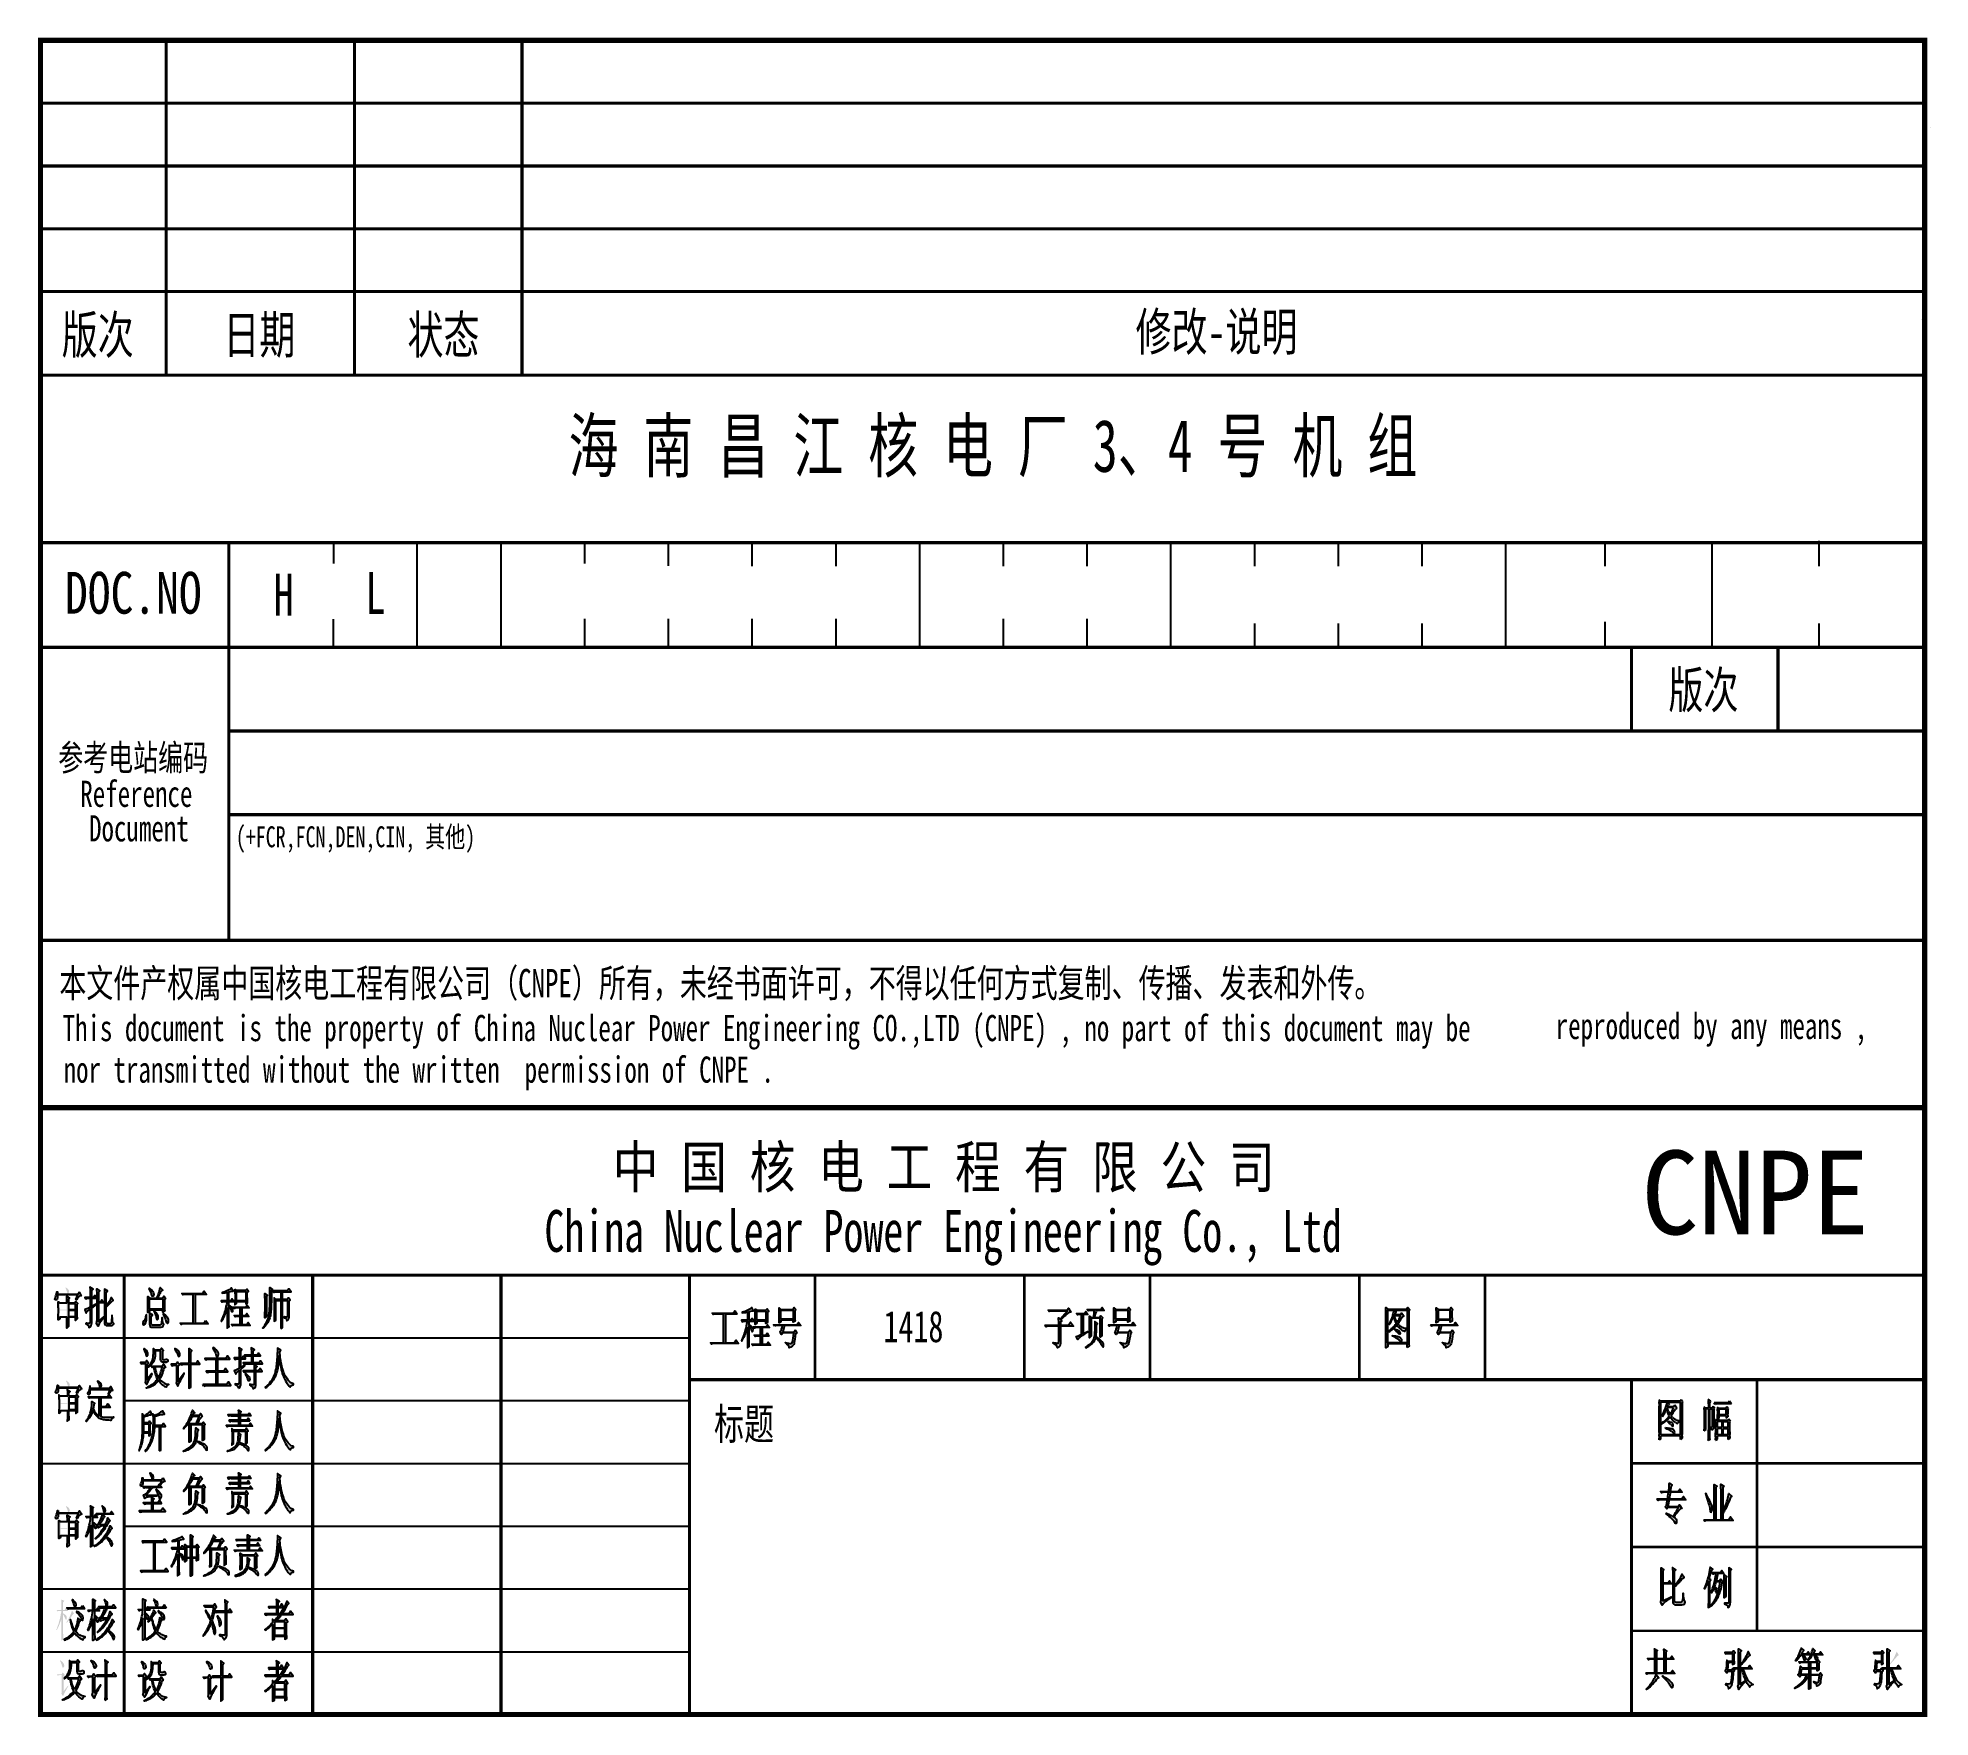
# Model space of a CAD drawing. Header units: millimetres. Extents: x 1121821 to 2245272, y -909469 to -453619.
# Drawn here: x 2245090.8 to 2245271.5, y -909468.5 to -909308 of the extents above.
import ezdxf

# ---------------------------------------------------------------- set-up
doc = ezdxf.new("R2010")
doc.units = ezdxf.units.MM
for name, color, linetype in [('1', 7, 'Continuous'), ('BORDER', 7, 'Continuous'), ('PUB_TEXT', 7, 'Continuous'), ('图框', 4, 'Continuous')]:
    doc.layers.add(name, color=color, linetype=linetype)
doc.styles.add('宋体', font='', dxfattribs={"width": 0.7})
doc.styles.get('宋体').set_extended_font_data('SimSun')

msp = doc.modelspace()

# ---------------------------------------------------------------- texts
at = {"linetype": 'Continuous', "attachment_point": 5, "style": '宋体'}
for s, width, insert, char_height in [('海 南 昌 江 核 电 厂 3、4 号 机 组', 163.6991, (2245182, -909347.27), 5), ('H', 5.7748, (2245114.24, -909361.23), 4), ('L', 6.7601, (2245123.01, -909361.07), 4), ('1418', 17.3088, (2245174.41, -909431.2), 3)]:
    msp.add_mtext_dynamic_manual_height_columns(s, width=width, gutter_width=1, heights=[0], dxfattribs=dict(at, insert=insert, char_height=char_height))
at = {"layer": '1', "color": 7, "style": '宋体'}
for s, height, width, p in [('版次', 3.6, 0.7, (2245093.04, -909338.19)), ('日期 ', 3.6, 0.7, (2245108.49, -909338.19)), ('状态', 3.6, 0.7, (2245126.07, -909338.19)), ('修改-说明', 3.6, 0.7, (2245195.63, -909337.9)), ('DOC.NO', 4, 0.8, (2245093.35, -909363.05)), ('版次', 3.5, 0.7, (2245246.54, -909372.08)), ('中 国 核 电 工 程 有 限 公 司', 4, 0.8, (2245145.68, -909417.93)), ('China Nuclear Power Engineering Co., Ltd', 4, 0.7, (2245139.15, -909424.04)), ('标题', 3, 0.7, (2245155.36, -909441.99))]:
    msp.add_text(s, height=height, dxfattribs=dict(at, width=width)).set_placement(p)
at = {"layer": '1', "ltscale": 0.8, "style": '宋体', "width": 0.7}
for s, height, p in [('参考电站编码', 2.5, (2245092.7, -909378.05)), ('Reference', 2.5, (2245094.81, -909381.51)), ('Document', 2.5, (2245095.65, -909384.81)), ('(+FCR,FCN,DEN,CIN, 其他)', 2, (2245109.67, -909385.37))]:
    msp.add_text(s, height=height, dxfattribs=at).set_placement(p)
at = {"layer": '1', "color": 7, "ltscale": 0.8, "style": '宋体', "width": 0.7}
for s, height, p in [('本文件产权属中国核电工程有限公司（CNPE）所有，未经书面许可，不得以任何方式复制、传播、发表和外传。', 2.7, (2245092.81, -909399.7)), ('This document is the property of China Nuclear Power Engineering CO.,LTD (CNPE) , no part of this document may be', 2.5, (2245093.12, -909403.9)), ('reproduced by any means , ', 2.5, (2245235.77, -909403.7)), ('nor transmitted without the written  permission of CNPE .', 2.5, (2245093.22, -909407.87))]:
    msp.add_text(s, height=height, dxfattribs=at).set_placement(p)
at = {"layer": 'PUB_TEXT', "color": 7, "style": '宋体'}
msp.add_text('CNPE', height=8, dxfattribs=at).set_placement((2245243.96, -909422.36))

# ---------------------------------------------------------------- hatches: boundary and pattern name
at = {"layer": '1'}
h = msp.add_hatch(color=7, dxfattribs=at)
h.paths.add_polyline_path([(2245156.45, -909429.99), (2245157.55, -909429.99), (2245157.34, -909429.69), (2245157.19, -909429.9), (2245155.19, -909429.9), (2245155.28, -909430.03), (2245155.4, -909430), (2245155.52, -909429.99), (2245156.27, -909429.99), (2245156.27, -909432.72), (2245155.03, -909432.72), (2245155.12, -909432.85), (2245155.24, -909432.81), (2245155.35, -909432.8), (2245157.7, -909432.8), (2245157.47, -909432.49), (2245157.31, -909432.72), (2245156.45, -909432.72)])
h.paths.add_polyline_path([(2245158.7, -909431.48), (2245158.7, -909431.2), (2245158.7, -909431.07), (2245158.79, -909431.21), (2245158.86, -909431.35), (2245158.92, -909431.49), (2245158.94, -909431.54), (2245159, -909431.67), (2245159.06, -909431.63), (2245159.07, -909431.6), (2245159.1, -909431.45), (2245159.06, -909431.3), (2245159.05, -909431.29), (2245158.97, -909431.2), (2245158.87, -909431.12), (2245158.74, -909431.03), (2245158.7, -909431), (2245158.7, -909430.67), (2245159.19, -909430.67), (2245159, -909430.4), (2245158.87, -909430.58), (2245158.7, -909430.58), (2245158.7, -909429.75), (2245158.87, -909429.71), (2245159, -909429.68), (2245159.09, -909429.67), (2245159.12, -909429.67), (2245158.97, -909429.37), (2245158.9, -909429.44), (2245158.79, -909429.51), (2245158.66, -909429.59), (2245158.58, -909429.62), (2245158.45, -909429.68), (2245158.32, -909429.73), (2245158.2, -909429.76), (2245158.1, -909429.79), (2245158.06, -909429.8), (2245158.06, -909429.87), (2245158.22, -909429.84), (2245158.35, -909429.83), (2245158.47, -909429.8), (2245158.55, -909429.79), (2245158.55, -909430.58), (2245157.97, -909430.58), (2245158.06, -909430.72), (2245158.16, -909430.67), (2245158.51, -909430.67), (2245158.49, -909430.82), (2245158.47, -909430.98), (2245158.43, -909431.15), (2245158.39, -909431.33), (2245158.34, -909431.52), (2245158.29, -909431.67), (2245158.25, -909431.83), (2245158.2, -909431.98), (2245158.13, -909432.14), (2245158.07, -909432.3), (2245158.01, -909432.46), (2245157.98, -909432.52), (2245158, -909432.57), (2245158.15, -909432.32), (2245158.22, -909432.18), (2245158.29, -909432.03), (2245158.35, -909431.88), (2245158.41, -909431.72), (2245158.47, -909431.56), (2245158.52, -909431.39), (2245158.55, -909431.29), (2245158.55, -909431.52), (2245158.55, -909432.69), (2245158.54, -909432.84), (2245158.54, -909432.98), (2245158.54, -909433.11), (2245158.54, -909433.22), (2245158.71, -909433.1), (2245158.71, -909433.04), (2245158.71, -909432.96), (2245158.71, -909432.72), (2245158.7, -909432.57)])
h.paths.add_polyline_path([(2245160.47, -909429.8), (2245160.58, -909429.7), (2245160.42, -909429.47), (2245160.31, -909429.62), (2245159.46, -909429.62), (2245159.28, -909429.47), (2245159.29, -909429.64), (2245159.29, -909429.64), (2245159.29, -909429.83), (2245159.3, -909430), (2245159.3, -909430.38), (2245159.29, -909430.56), (2245159.29, -909430.74), (2245159.29, -909430.91), (2245159.28, -909430.97), (2245159.45, -909430.87), (2245159.45, -909430.67), (2245160.32, -909430.67), (2245160.32, -909430.89), (2245160.48, -909430.8), (2245160.48, -909430.7), (2245160.48, -909430.57), (2245160.48, -909430.4), (2245160.47, -909430.2)])
h.paths.add_polyline_path([(2245159.45, -909429.7), (2245160.32, -909429.7), (2245160.32, -909430.58), (2245159.45, -909430.58)], flags=16)
h.paths.add_polyline_path([(2245159.95, -909431.27), (2245160.66, -909431.27), (2245160.47, -909431), (2245160.34, -909431.19), (2245159.13, -909431.19), (2245159.22, -909431.32), (2245159.33, -909431.27), (2245159.79, -909431.27), (2245159.79, -909432), (2245159.2, -909432), (2245159.3, -909432.14), (2245159.4, -909432.09), (2245159.79, -909432.09), (2245159.79, -909432.87), (2245158.96, -909432.87), (2245159.05, -909433), (2245159.17, -909432.97), (2245159.28, -909432.95), (2245160.74, -909432.95), (2245160.54, -909432.67), (2245160.4, -909432.87), (2245159.95, -909432.87), (2245159.95, -909432.09), (2245160.6, -909432.09), (2245160.42, -909431.82), (2245160.29, -909432), (2245159.95, -909432)])
h.paths.add_polyline_path([(2245163.09, -909430.25), (2245163.09, -909429.69), (2245163.18, -909429.57), (2245163.01, -909429.37), (2245162.91, -909429.54), (2245161.75, -909429.54), (2245161.58, -909429.4), (2245161.59, -909429.57), (2245161.59, -909429.75), (2245161.59, -909429.93), (2245161.59, -909430.29), (2245161.59, -909430.47), (2245161.59, -909430.65), (2245161.58, -909430.81), (2245161.58, -909430.82), (2245161.75, -909430.74), (2245161.75, -909430.57), (2245162.92, -909430.57), (2245162.92, -909430.75), (2245163.1, -909430.65), (2245163.09, -909430.56), (2245163.09, -909430.42)])
h.paths.add_polyline_path([(2245161.75, -909429.62), (2245162.92, -909429.62), (2245162.92, -909430.48), (2245161.75, -909430.48)], flags=16)
h.paths.add_polyline_path([(2245162.09, -909431.09), (2245163.65, -909431.09), (2245163.43, -909430.79), (2245163.28, -909431), (2245161.03, -909431), (2245161.13, -909431.13), (2245161.23, -909431.09), (2245161.89, -909431.09), (2245161.86, -909431.28), (2245161.81, -909431.44), (2245161.8, -909431.49), (2245161.72, -909431.63), (2245161.66, -909431.7), (2245161.8, -909431.94), (2245161.9, -909431.78), (2245162.98, -909431.78), (2245162.95, -909432.06), (2245162.91, -909432.3), (2245162.88, -909432.48), (2245162.84, -909432.63), (2245162.81, -909432.72), (2245162.77, -909432.78), (2245162.69, -909432.81), (2245162.59, -909432.81), (2245162.46, -909432.78), (2245162.32, -909432.74), (2245162.18, -909432.69), (2245162.17, -909432.75), (2245162.32, -909432.85), (2245162.43, -909432.96), (2245162.5, -909433.06), (2245162.53, -909433.18), (2245162.54, -909433.2), (2245162.68, -909433.15), (2245162.78, -909433.09), (2245162.81, -909433.07), (2245162.9, -909432.98), (2245162.97, -909432.88), (2245163, -909432.82), (2245163.02, -909432.71), (2245163.06, -909432.56), (2245163.09, -909432.37), (2245163.12, -909432.14), (2245163.15, -909431.88), (2245163.27, -909431.77), (2245163.1, -909431.52), (2245162.97, -909431.7), (2245161.93, -909431.7)])
h = msp.add_hatch(color=7, dxfattribs=at)
h.paths.add_polyline_path([(2245188.46, -909432.78), (2245188.46, -909431.13), (2245189.69, -909431.13), (2245189.41, -909430.77), (2245189.23, -909431.05), (2245188.46, -909431.05), (2245188.46, -909430.74), (2245188.59, -909430.64), (2245188.49, -909430.54), (2245188.61, -909430.41), (2245188.72, -909430.3), (2245188.83, -909430.2), (2245188.93, -909430.11), (2245189.03, -909430.03), (2245189.11, -909429.95), (2245189.26, -909429.85), (2245189.38, -909429.81), (2245189.46, -909429.8), (2245189.23, -909429.42), (2245189.06, -909429.62), (2245187.27, -909429.62), (2245187.37, -909429.75), (2245187.48, -909429.72), (2245187.6, -909429.7), (2245189.08, -909429.7), (2245188.44, -909430.48), (2245188.27, -909430.34), (2245188.29, -909430.86), (2245188.29, -909431.05), (2245187, -909431.05), (2245187.1, -909431.19), (2245187.21, -909431.15), (2245187.33, -909431.13), (2245188.29, -909431.13), (2245188.29, -909432.55), (2245188.26, -909432.73), (2245188.19, -909432.77), (2245188.11, -909432.76), (2245188, -909432.75), (2245187.84, -909432.72), (2245187.77, -909432.7), (2245187.77, -909432.78), (2245187.92, -909432.87), (2245188.03, -909432.96), (2245188.11, -909433.06), (2245188.15, -909433.17), (2245188.16, -909433.22), (2245188.29, -909433.15), (2245188.38, -909433.05), (2245188.44, -909432.92)])
h.paths.add_polyline_path([(2245191.39, -909430.38), (2245192.25, -909430.38), (2245192.25, -909432.19), (2245192.41, -909432.05), (2245192.41, -909431.87), (2245192.4, -909431.52), (2245192.4, -909430.45), (2245192.51, -909430.35), (2245192.32, -909430.14), (2245192.21, -909430.3), (2245191.69, -909430.3), (2245191.75, -909430.09), (2245191.81, -909429.91), (2245191.86, -909429.76), (2245191.9, -909429.64), (2245191.9, -909429.64), (2245192.64, -909429.64), (2245192.44, -909429.35), (2245192.28, -909429.55), (2245191, -909429.55), (2245191.09, -909429.69), (2245191.21, -909429.65), (2245191.33, -909429.64), (2245191.69, -909429.64), (2245191.68, -909429.76), (2245191.66, -909429.92), (2245191.64, -909430.12), (2245191.62, -909430.3), (2245191.4, -909430.3), (2245191.22, -909430.17), (2245191.23, -909430.34), (2245191.23, -909430.51), (2245191.23, -909430.86), (2245191.24, -909431.05), (2245191.24, -909431.43), (2245191.23, -909431.63), (2245191.23, -909431.81), (2245191.23, -909431.98), (2245191.23, -909432.14), (2245191.22, -909432.25), (2245191.39, -909432.1)])
h.paths.add_polyline_path([(2245190.83, -909431.85), (2245191.01, -909431.74), (2245191.06, -909431.7), (2245191.04, -909431.64), (2245190.61, -909431.84), (2245190.61, -909430.02), (2245191.08, -909430.02), (2245190.89, -909429.75), (2245190.76, -909429.93), (2245190, -909429.93), (2245190.09, -909430.07), (2245190.21, -909430.03), (2245190.33, -909430.02), (2245190.46, -909430.02), (2245190.46, -909431.9), (2245190.28, -909431.99), (2245190.15, -909432.05), (2245190.04, -909432.09), (2245189.97, -909432.12), (2245189.96, -909432.12), (2245190.1, -909432.43), (2245190.16, -909432.33), (2245190.24, -909432.25), (2245190.29, -909432.22), (2245190.35, -909432.17), (2245190.44, -909432.11), (2245190.55, -909432.04), (2245190.68, -909431.95)])
h.paths.add_polyline_path([(2245191.82, -909432.23), (2245191.84, -909432.13), (2245191.86, -909432), (2245191.87, -909431.85), (2245191.89, -909431.67), (2245191.89, -909431.47), (2245191.9, -909431.25), (2245191.9, -909431.02), (2245192, -909430.9), (2245191.73, -909430.68), (2245191.74, -909430.87), (2245191.74, -909431.23), (2245191.73, -909431.58), (2245191.72, -909431.75), (2245191.71, -909431.95), (2245191.67, -909432.14), (2245191.63, -909432.3), (2245191.58, -909432.44), (2245191.54, -909432.54), (2245191.48, -909432.63), (2245191.41, -909432.72), (2245191.32, -909432.81), (2245191.21, -909432.91), (2245191.08, -909433), (2245190.95, -909433.1), (2245190.86, -909433.15), (2245190.89, -909433.2), (2245191.04, -909433.13), (2245191.17, -909433.05), (2245191.28, -909432.97), (2245191.39, -909432.9), (2245191.48, -909432.83), (2245191.53, -909432.78), (2245191.62, -909432.68), (2245191.7, -909432.55), (2245191.76, -909432.4)])
h.paths.add_polyline_path([(2245192.28, -909432.48), (2245192.17, -909432.38), (2245192.02, -909432.26), (2245191.91, -909432.17), (2245191.89, -909432.22), (2245192, -909432.37), (2245192.1, -909432.5), (2245192.18, -909432.6), (2245192.24, -909432.69), (2245192.32, -909432.82), (2245192.4, -909432.96), (2245192.45, -909433.05), (2245192.52, -909433.15), (2245192.57, -909433.06), (2245192.58, -909432.88), (2245192.53, -909432.74), (2245192.51, -909432.7), (2245192.46, -909432.64), (2245192.38, -909432.57)])
h.paths.add_polyline_path([(2245195.06, -909430.25), (2245195.06, -909429.69), (2245195.15, -909429.57), (2245194.99, -909429.37), (2245194.88, -909429.54), (2245193.73, -909429.54), (2245193.56, -909429.4), (2245193.56, -909429.57), (2245193.56, -909429.75), (2245193.56, -909430.47), (2245193.56, -909430.65), (2245193.56, -909430.81), (2245193.56, -909430.82), (2245193.73, -909430.74), (2245193.73, -909430.57), (2245194.89, -909430.57), (2245194.89, -909430.75), (2245195.07, -909430.65), (2245195.06, -909430.56), (2245195.06, -909430.42)])
h.paths.add_polyline_path([(2245193.73, -909429.62), (2245194.89, -909429.62), (2245194.89, -909430.48), (2245193.73, -909430.48)], flags=16)
h.paths.add_polyline_path([(2245194.07, -909431.09), (2245195.62, -909431.09), (2245195.41, -909430.79), (2245195.26, -909431), (2245193.01, -909431), (2245193.1, -909431.13), (2245193.2, -909431.09), (2245193.87, -909431.09), (2245193.83, -909431.28), (2245193.79, -909431.44), (2245193.77, -909431.49), (2245193.7, -909431.63), (2245193.64, -909431.7), (2245193.77, -909431.94), (2245193.88, -909431.78), (2245194.95, -909431.78), (2245194.92, -909432.06), (2245194.89, -909432.3), (2245194.86, -909432.48), (2245194.82, -909432.63), (2245194.78, -909432.72), (2245194.74, -909432.78), (2245194.73, -909432.78), (2245194.66, -909432.81), (2245194.56, -909432.81), (2245194.44, -909432.78), (2245194.29, -909432.74), (2245194.16, -909432.69), (2245194.15, -909432.75), (2245194.29, -909432.85), (2245194.4, -909432.96), (2245194.47, -909433.06), (2245194.51, -909433.18), (2245194.51, -909433.2), (2245194.65, -909433.15), (2245194.76, -909433.09), (2245194.78, -909433.07), (2245194.87, -909432.98), (2245194.94, -909432.88), (2245194.97, -909432.82), (2245195, -909432.71), (2245195.03, -909432.56), (2245195.06, -909432.37), (2245195.1, -909432.14), (2245195.13, -909431.88), (2245195.24, -909431.77), (2245195.07, -909431.52), (2245194.94, -909431.7), (2245193.9, -909431.7)])
h = msp.add_hatch(color=7, dxfattribs=at)
h.paths.add_polyline_path([(2245221.74, -909432.51), (2245221.74, -909429.67), (2245221.82, -909429.57), (2245221.65, -909429.37), (2245221.56, -909429.52), (2245219.73, -909429.52), (2245219.54, -909429.37), (2245219.55, -909429.56), (2245219.55, -909429.74), (2245219.55, -909432.88), (2245219.55, -909433.06), (2245219.54, -909433.2), (2245219.72, -909433.1), (2245219.72, -909432.82), (2245221.58, -909432.82), (2245221.58, -909433.17), (2245221.76, -909433.04), (2245221.75, -909432.87), (2245221.75, -909432.69)])
h.paths.add_polyline_path([(2245219.72, -909431.74), (2245219.84, -909431.67), (2245219.95, -909431.61), (2245220.06, -909431.54), (2245220.17, -909431.46), (2245220.28, -909431.37), (2245220.38, -909431.28), (2245220.49, -909431.18), (2245220.59, -909431.07), (2245220.6, -909431.05), (2245220.7, -909431.17), (2245220.79, -909431.28), (2245220.89, -909431.38), (2245220.99, -909431.47), (2245221.1, -909431.54), (2245221.22, -909431.6), (2245221.33, -909431.65), (2245221.38, -909431.54), (2245221.49, -909431.46), (2245221.54, -909431.44), (2245221.54, -909431.37), (2245221.39, -909431.35), (2245221.26, -909431.32), (2245221.14, -909431.28), (2245221.03, -909431.22), (2245220.92, -909431.16), (2245220.83, -909431.07), (2245220.74, -909430.98), (2245220.7, -909430.92), (2245220.8, -909430.77), (2245220.88, -909430.63), (2245220.96, -909430.51), (2245221.01, -909430.42), (2245221.1, -909430.29), (2245221.2, -909430.2), (2245221.25, -909430.19), (2245221.05, -909429.89), (2245220.94, -909430.05), (2245220.36, -909430.05), (2245220.43, -909429.91), (2245220.45, -909429.87), (2245220.54, -909429.77), (2245220.32, -909429.6), (2245221.58, -909429.6), (2245221.58, -909432.74), (2245219.72, -909432.74)], flags=16)
h.paths.add_polyline_path([(2245220.16, -909432.1), (2245220.16, -909432.04), (2245220.47, -909432.08), (2245220.61, -909432.11), (2245220.71, -909432.14), (2245220.81, -909432.17), (2245220.88, -909432.2), (2245220.95, -909432.25), (2245221.03, -909432.37), (2245221.05, -909432.52), (2245221.04, -909432.58), (2245220.98, -909432.63), (2245220.88, -909432.54), (2245220.86, -909432.51), (2245220.8, -909432.45), (2245220.71, -909432.38), (2245220.6, -909432.32), (2245220.47, -909432.24), (2245220.33, -909432.17)], flags=0)
h.paths.add_polyline_path([(2245219.72, -909431.67), (2245219.72, -909429.6), (2245220.3, -909429.6), (2245220.28, -909429.73), (2245220.25, -909429.89), (2245220.19, -909430.08), (2245220.16, -909430.17), (2245220.11, -909430.33), (2245220.05, -909430.48), (2245219.98, -909430.64), (2245219.92, -909430.79), (2245219.85, -909430.94), (2245219.88, -909430.97), (2245219.96, -909430.84), (2245220.04, -909430.71), (2245220.12, -909430.57), (2245220.19, -909430.43), (2245220.26, -909430.28), (2245220.28, -909430.24), (2245220.32, -909430.39), (2245220.37, -909430.55), (2245220.43, -909430.7), (2245220.5, -909430.86), (2245220.52, -909430.92), (2245220.44, -909431.02), (2245220.36, -909431.12), (2245220.26, -909431.22), (2245220.16, -909431.32), (2245220.06, -909431.41), (2245219.94, -909431.5), (2245219.82, -909431.6)], flags=16)
h.paths.add_polyline_path([(2245220.39, -909431.49), (2245220.41, -909431.42), (2245220.47, -909431.44), (2245220.62, -909431.49), (2245220.73, -909431.54), (2245220.81, -909431.58), (2245220.89, -909431.69), (2245220.9, -909431.85), (2245220.87, -909431.96), (2245220.79, -909431.88), (2245220.73, -909431.81), (2245220.64, -909431.71), (2245220.53, -909431.61)], flags=0)
h.paths.add_polyline_path([(2245220.6, -909430.79), (2245220.54, -909430.68), (2245220.47, -909430.55), (2245220.41, -909430.39), (2245220.34, -909430.2), (2245220.32, -909430.14), (2245220.94, -909430.14), (2245220.87, -909430.3), (2245220.8, -909430.46), (2245220.72, -909430.59), (2245220.65, -909430.72)], flags=16)
h.paths.add_polyline_path([(2245225.86, -909430.25), (2245225.86, -909429.69), (2245225.95, -909429.57), (2245225.79, -909429.37), (2245225.69, -909429.54), (2245224.53, -909429.54), (2245224.36, -909429.4), (2245224.36, -909429.57), (2245224.37, -909429.75), (2245224.37, -909430.47), (2245224.36, -909430.65), (2245224.36, -909430.81), (2245224.36, -909430.82), (2245224.53, -909430.74), (2245224.53, -909430.57), (2245225.69, -909430.57), (2245225.69, -909430.75), (2245225.87, -909430.65), (2245225.87, -909430.56), (2245225.87, -909430.42)])
h.paths.add_polyline_path([(2245224.53, -909429.62), (2245225.69, -909429.62), (2245225.69, -909430.48), (2245224.53, -909430.48)], flags=16)
h.paths.add_polyline_path([(2245224.87, -909431.09), (2245226.42, -909431.09), (2245226.21, -909430.79), (2245226.06, -909431), (2245223.81, -909431), (2245223.9, -909431.13), (2245224.01, -909431.09), (2245224.67, -909431.09), (2245224.63, -909431.28), (2245224.59, -909431.44), (2245224.58, -909431.49), (2245224.5, -909431.63), (2245224.44, -909431.7), (2245224.58, -909431.94), (2245224.68, -909431.78), (2245225.76, -909431.78), (2245225.72, -909432.06), (2245225.69, -909432.3), (2245225.66, -909432.48), (2245225.62, -909432.63), (2245225.58, -909432.72), (2245225.54, -909432.78), (2245225.46, -909432.81), (2245225.36, -909432.81), (2245225.24, -909432.78), (2245225.09, -909432.74), (2245224.96, -909432.69), (2245224.95, -909432.75), (2245225.09, -909432.85), (2245225.2, -909432.96), (2245225.27, -909433.06), (2245225.31, -909433.18), (2245225.31, -909433.2), (2245225.45, -909433.15), (2245225.56, -909433.09), (2245225.58, -909433.07), (2245225.68, -909432.98), (2245225.74, -909432.88), (2245225.77, -909432.82), (2245225.8, -909432.71), (2245225.83, -909432.56), (2245225.87, -909432.37), (2245225.9, -909432.14), (2245225.93, -909431.88), (2245226.05, -909431.77), (2245225.87, -909431.52), (2245225.74, -909431.7), (2245224.71, -909431.7)])
h = msp.add_hatch(color=7, dxfattribs=at)
h.paths.add_polyline_path([(2245101.26, -909433.68), (2245101.21, -909433.57), (2245101.13, -909433.47), (2245101.03, -909433.38), (2245100.9, -909433.28), (2245100.87, -909433.33), (2245100.96, -909433.5), (2245101.02, -909433.65), (2245101.06, -909433.8), (2245101.07, -909433.83), (2245101.12, -909433.99), (2245101.18, -909434), (2245101.26, -909433.89), (2245101.28, -909433.83)])
h.paths.add_polyline_path([(2245101.04, -909436.25), (2245101.03, -909436.43), (2245101.01, -909436.48), (2245101.16, -909436.72), (2245101.23, -909436.58), (2245101.3, -909436.43), (2245101.37, -909436.28), (2245101.38, -909436.27), (2245101.45, -909436.14), (2245101.52, -909436.01), (2245101.61, -909435.86), (2245101.69, -909435.73), (2245101.65, -909435.68), (2245101.21, -909436.25), (2245101.21, -909434.82), (2245101.34, -909434.68), (2245101.14, -909434.43), (2245101.03, -909434.62), (2245100.57, -909434.62), (2245100.66, -909434.75), (2245100.78, -909434.71), (2245100.89, -909434.7), (2245101.04, -909434.7)])
h.paths.add_polyline_path([(2245101.73, -909434.28), (2245101.7, -909434.4), (2245101.64, -909434.52), (2245101.57, -909434.64), (2245101.48, -909434.77), (2245101.36, -909434.91), (2245101.27, -909435.02), (2245101.29, -909435.07), (2245101.42, -909434.97), (2245101.54, -909434.87), (2245101.65, -909434.76), (2245101.73, -909434.66), (2245101.8, -909434.55), (2245101.85, -909434.45), (2245101.89, -909434.32), (2245101.92, -909434.17), (2245101.95, -909434.01), (2245101.96, -909433.82), (2245101.97, -909433.62), (2245101.96, -909433.5), (2245102.48, -909433.5), (2245102.48, -909434.3), (2245102.5, -909434.46), (2245102.58, -909434.55), (2245102.68, -909434.57), (2245103.04, -909434.57), (2245103.14, -909434.54), (2245103.18, -909434.5), (2245103.17, -909434.35), (2245103.15, -909434.33), (2245103.04, -909434.29), (2245103, -909434.3), (2245102.89, -909434.34), (2245102.79, -909434.35), (2245102.68, -909434.31), (2245102.65, -909434.2), (2245102.65, -909433.57), (2245102.75, -909433.47), (2245102.56, -909433.25), (2245102.45, -909433.42), (2245101.95, -909433.42), (2245101.79, -909433.28), (2245101.79, -909433.46), (2245101.79, -909433.64), (2245101.79, -909433.75), (2245101.78, -909433.91), (2245101.77, -909434.08)])
h.paths.add_polyline_path([(2245102.76, -909435.31), (2245102.8, -909435.17), (2245102.94, -909435.08), (2245102.75, -909434.77), (2245102.61, -909434.95), (2245101.59, -909434.95), (2245101.69, -909435.08), (2245101.82, -909435.04), (2245101.85, -909435.03), (2245101.87, -909435.21), (2245101.91, -909435.39), (2245101.95, -909435.56), (2245101.99, -909435.72), (2245102.05, -909435.88), (2245102.1, -909436.02), (2245102.17, -909436.17), (2245102.19, -909436.2), (2245102.12, -909436.29), (2245102.04, -909436.38), (2245101.96, -909436.47), (2245101.86, -909436.56), (2245101.76, -909436.64), (2245101.65, -909436.72), (2245101.53, -909436.8), (2245101.4, -909436.88), (2245101.26, -909436.96), (2245101.11, -909437.03), (2245101.14, -909437.08), (2245101.26, -909437.05), (2245101.38, -909437.01), (2245101.5, -909436.96), (2245101.62, -909436.9), (2245101.73, -909436.84), (2245101.84, -909436.77), (2245101.95, -909436.68), (2245102.05, -909436.6), (2245102.15, -909436.5), (2245102.25, -909436.39), (2245102.29, -909436.35), (2245102.38, -909436.47), (2245102.48, -909436.58), (2245102.58, -909436.68), (2245102.68, -909436.78), (2245102.79, -909436.86), (2245102.9, -909436.93), (2245103, -909436.98), (2245103.04, -909436.87), (2245103.14, -909436.79), (2245103.25, -909436.75), (2245103.25, -909436.7), (2245103.12, -909436.68), (2245102.99, -909436.64), (2245102.87, -909436.59), (2245102.76, -909436.53), (2245102.65, -909436.46), (2245102.55, -909436.38), (2245102.45, -909436.28), (2245102.38, -909436.2), (2245102.46, -909436.08), (2245102.53, -909435.95), (2245102.59, -909435.8), (2245102.65, -909435.65), (2245102.71, -909435.49)])
h.paths.add_polyline_path([(2245102.52, -909435.51), (2245102.46, -909435.66), (2245102.4, -909435.82), (2245102.33, -909435.98), (2245102.28, -909436.07), (2245102.22, -909435.97), (2245102.16, -909435.85), (2245102.1, -909435.72), (2245102.05, -909435.56), (2245102, -909435.38), (2245101.95, -909435.17), (2245101.92, -909435.03), (2245102.64, -909435.03), (2245102.61, -909435.19), (2245102.57, -909435.35)], flags=16)
h.paths.add_polyline_path([(2245104.13, -909433.45), (2245104.02, -909433.38), (2245103.89, -909433.3), (2245103.85, -909433.28), (2245103.83, -909433.35), (2245103.94, -909433.51), (2245104.03, -909433.66), (2245104.09, -909433.79), (2245104.12, -909433.88), (2245104.19, -909434.03), (2245104.25, -909434.02), (2245104.32, -909433.9), (2245104.33, -909433.82), (2245104.3, -909433.67), (2245104.21, -909433.53)])
h.paths.add_polyline_path([(2245104, -909434.87), (2245104, -909436.28), (2245103.99, -909436.48), (2245103.96, -909436.6), (2245104.13, -909436.88), (2245104.2, -909436.71), (2245104.27, -909436.57), (2245104.3, -909436.52), (2245104.32, -909436.46), (2245104.37, -909436.36), (2245104.44, -909436.24), (2245104.52, -909436.08), (2245104.63, -909435.89), (2245104.75, -909435.67), (2245104.75, -909435.67), (2245104.73, -909435.62), (2245104.16, -909436.4), (2245104.16, -909434.95), (2245104.3, -909434.85), (2245104.11, -909434.58), (2245103.98, -909434.78), (2245103.5, -909434.78), (2245103.6, -909434.92), (2245103.71, -909434.88), (2245103.83, -909434.87)])
h.paths.add_polyline_path([(2245105.36, -909433.6), (2245105.46, -909433.47), (2245105.17, -909433.25), (2245105.17, -909433.34), (2245105.17, -909433.46), (2245105.18, -909433.6), (2245105.18, -909433.77), (2245105.18, -909433.95), (2245105.18, -909434.16), (2245105.18, -909434.4), (2245105.18, -909434.66), (2245105.18, -909434.7), (2245104.39, -909434.7), (2245104.48, -909434.83), (2245104.6, -909434.8), (2245104.72, -909434.78), (2245105.18, -909434.78), (2245105.18, -909436.27), (2245105.18, -909436.4), (2245105.18, -909436.55), (2245105.18, -909436.74), (2245105.17, -909436.95), (2245105.17, -909437.08), (2245105.37, -909436.97), (2245105.36, -909436.79), (2245105.36, -909436.61), (2245105.36, -909436.43), (2245105.36, -909436.35), (2245105.36, -909434.78), (2245106.24, -909434.78), (2245106.02, -909434.47), (2245105.87, -909434.7), (2245105.36, -909434.7)])
h.paths.add_polyline_path([(2245107.77, -909433.85), (2245107.8, -909433.97), (2245107.85, -909434.09), (2245107.91, -909434.09), (2245107.98, -909433.95), (2245107.99, -909433.93), (2245108.01, -909433.84), (2245108, -909433.73), (2245107.96, -909433.63), (2245107.88, -909433.52), (2245107.78, -909433.41), (2245107.65, -909433.29), (2245107.5, -909433.18), (2245107.47, -909433.23), (2245107.56, -909433.41), (2245107.65, -909433.57), (2245107.72, -909433.71)])
h.paths.add_polyline_path([(2245109.1, -909434.3), (2245108.88, -909433.98), (2245108.71, -909434.22), (2245106.72, -909434.22), (2245106.81, -909434.35), (2245106.93, -909434.31), (2245107.05, -909434.3), (2245107.77, -909434.3), (2245107.77, -909435.43), (2245106.85, -909435.43), (2245106.94, -909435.57), (2245107.06, -909435.53), (2245107.17, -909435.52), (2245107.77, -909435.52), (2245107.77, -909436.73), (2245106.51, -909436.73), (2245106.6, -909436.87), (2245106.72, -909436.83), (2245106.84, -909436.82), (2245109.19, -909436.82), (2245108.96, -909436.47), (2245108.77, -909436.73), (2245107.94, -909436.73), (2245107.94, -909435.52), (2245108.91, -909435.52), (2245108.7, -909435.2), (2245108.54, -909435.43), (2245107.94, -909435.43), (2245107.94, -909434.3)])
h.paths.add_polyline_path([(2245110.15, -909433.5), (2245110.24, -909433.38), (2245109.97, -909433.2), (2245109.98, -909433.37), (2245109.98, -909433.54), (2245109.98, -909433.71), (2245109.98, -909433.89), (2245109.98, -909434.08), (2245109.98, -909434.18), (2245109.5, -909434.18), (2245109.6, -909434.32), (2245109.74, -909434.27), (2245109.98, -909434.27), (2245109.98, -909435.18), (2245109.8, -909435.27), (2245109.67, -909435.34), (2245109.57, -909435.38), (2245109.52, -909435.4), (2245109.67, -909435.72), (2245109.71, -909435.64), (2245109.81, -909435.54), (2245109.95, -909435.41), (2245109.98, -909435.38), (2245109.98, -909436.6), (2245109.94, -909436.68), (2245109.86, -909436.69), (2245109.73, -909436.67), (2245109.6, -909436.65), (2245109.6, -909436.72), (2245109.73, -909436.79), (2245109.83, -909436.89), (2245109.9, -909437), (2245109.92, -909437.07), (2245110.04, -909436.99), (2245110.1, -909436.92), (2245110.14, -909436.76), (2245110.15, -909436.68), (2245110.15, -909435.27), (2245110.54, -909434.93), (2245110.52, -909434.87), (2245110.15, -909435.1), (2245110.15, -909434.27), (2245110.6, -909434.27), (2245110.41, -909434), (2245110.29, -909434.18), (2245110.15, -909434.18)])
h.paths.add_polyline_path([(2245111.16, -909433.9), (2245110.51, -909433.9), (2245110.6, -909434.03), (2245110.71, -909433.98), (2245111.16, -909433.98), (2245111.16, -909434.65), (2245110.36, -909434.65), (2245110.45, -909434.78), (2245110.56, -909434.74), (2245110.68, -909434.73), (2245112.22, -909434.73), (2245112.02, -909434.45), (2245111.88, -909434.65), (2245111.32, -909434.65), (2245111.32, -909433.98), (2245112.03, -909433.98), (2245111.85, -909433.72), (2245111.72, -909433.9), (2245111.32, -909433.9), (2245111.32, -909433.52), (2245111.44, -909433.4), (2245111.15, -909433.22), (2245111.15, -909433.35), (2245111.16, -909433.52), (2245111.16, -909433.71)])
h.paths.add_polyline_path([(2245111.59, -909435.48), (2245112.18, -909435.48), (2245111.99, -909435.2), (2245111.85, -909435.4), (2245111.59, -909435.4), (2245111.59, -909435.12), (2245111.7, -909435), (2245111.42, -909434.8), (2245111.42, -909434.99), (2245111.43, -909435.16), (2245111.43, -909435.34), (2245111.43, -909435.4), (2245110.37, -909435.4), (2245110.46, -909435.53), (2245110.58, -909435.49), (2245110.69, -909435.48), (2245111.43, -909435.48), (2245111.43, -909436.53), (2245111.41, -909436.71), (2245111.36, -909436.75), (2245111.28, -909436.74), (2245111.15, -909436.73), (2245111, -909436.7), (2245111, -909436.77), (2245111.12, -909436.83), (2245111.23, -909436.92), (2245111.31, -909437.03), (2245111.35, -909437.12), (2245111.48, -909437.02), (2245111.56, -909436.94), (2245111.59, -909436.78), (2245111.59, -909436.7)])
h.paths.add_polyline_path([(2245110.98, -909436.07), (2245110.93, -909435.97), (2245110.85, -909435.88), (2245110.74, -909435.78), (2245110.62, -909435.68), (2245110.6, -909435.73), (2245110.69, -909435.88), (2245110.76, -909436.02), (2245110.81, -909436.17), (2245110.82, -909436.2), (2245110.88, -909436.38), (2245110.94, -909436.38), (2245111, -909436.25), (2245111.01, -909436.22)], flags=17)
h.paths.add_polyline_path([(2245113.81, -909434.07), (2245113.82, -909433.98), (2245113.84, -909434.2), (2245113.86, -909434.4), (2245113.89, -909434.59), (2245113.91, -909434.77), (2245113.94, -909434.93), (2245113.96, -909435.09), (2245113.99, -909435.23), (2245114.01, -909435.32), (2245114.06, -909435.48), (2245114.11, -909435.65), (2245114.16, -909435.81), (2245114.22, -909435.96), (2245114.29, -909436.11), (2245114.35, -909436.23), (2245114.43, -909436.37), (2245114.51, -909436.51), (2245114.59, -909436.63), (2245114.68, -909436.75), (2245114.78, -909436.87), (2245114.87, -909436.97), (2245114.94, -909436.85), (2245115.04, -909436.77), (2245115.17, -909436.74), (2245115.19, -909436.73), (2245115.19, -909436.65), (2245115.08, -909436.62), (2245114.97, -909436.57), (2245114.87, -909436.49), (2245114.76, -909436.4), (2245114.66, -909436.29), (2245114.56, -909436.15), (2245114.56, -909436.15), (2245114.48, -909436.03), (2245114.4, -909435.9), (2245114.33, -909435.76), (2245114.27, -909435.61), (2245114.21, -909435.46), (2245114.15, -909435.29), (2245114.1, -909435.12), (2245114.1, -909435.1), (2245114.06, -909434.95), (2245114.03, -909434.8), (2245114, -909434.64), (2245113.97, -909434.47), (2245113.94, -909434.3), (2245113.92, -909434.12), (2245113.9, -909433.93), (2245113.88, -909433.73), (2245113.88, -909433.62), (2245113.98, -909433.45), (2245113.64, -909433.23), (2245113.64, -909433.41), (2245113.64, -909433.59), (2245113.63, -909433.76), (2245113.62, -909433.94), (2245113.61, -909434.12), (2245113.6, -909434.3), (2245113.59, -909434.47), (2245113.57, -909434.65), (2245113.56, -909434.77), (2245113.54, -909434.96), (2245113.51, -909435.14), (2245113.47, -909435.32), (2245113.43, -909435.49), (2245113.39, -909435.65), (2245113.34, -909435.8), (2245113.28, -909435.94), (2245113.22, -909436.07), (2245113.15, -909436.2), (2245113.08, -909436.32), (2245112.99, -909436.44), (2245112.9, -909436.56), (2245112.81, -909436.67), (2245112.7, -909436.77), (2245112.6, -909436.88), (2245112.48, -909436.97), (2245112.46, -909436.98), (2245112.5, -909437.05), (2245112.62, -909436.97), (2245112.73, -909436.88), (2245112.83, -909436.79), (2245112.94, -909436.69), (2245113.03, -909436.58), (2245113.12, -909436.47), (2245113.21, -909436.35), (2245113.27, -909436.27), (2245113.36, -909436.12), (2245113.44, -909435.98), (2245113.51, -909435.83), (2245113.57, -909435.68), (2245113.62, -909435.53), (2245113.66, -909435.37), (2245113.68, -909435.28), (2245113.7, -909435.14), (2245113.72, -909434.99), (2245113.75, -909434.83), (2245113.76, -909434.66), (2245113.78, -909434.47), (2245113.8, -909434.28)])
h = msp.add_hatch(color=7, dxfattribs=at)
h.paths.add_polyline_path([(2245096.33, -909439.69), (2245096.25, -909439.57), (2245096.17, -909439.44), (2245096.09, -909439.3), (2245096.02, -909439.13), (2245095.97, -909439.31), (2245095.91, -909439.48), (2245095.85, -909439.62), (2245095.79, -909439.75), (2245095.77, -909439.78), (2245095.7, -909439.89), (2245095.61, -909440.01), (2245095.51, -909440.13), (2245095.4, -909440.25), (2245095.38, -909440.2), (2245095.42, -909440.14), (2245095.51, -909440), (2245095.59, -909439.87), (2245095.66, -909439.72), (2245095.72, -909439.58), (2245095.76, -909439.45), (2245095.81, -909439.28), (2245095.85, -909439.12), (2245095.88, -909438.95), (2245095.9, -909438.69), (2245095.92, -909438.51), (2245095.92, -909438.33), (2245096.21, -909438.53), (2245096.11, -909438.65), (2245096.1, -909438.7), (2245096.07, -909438.88), (2245096.04, -909439.03), (2245096.06, -909439.08), (2245096.14, -909439.23), (2245096.22, -909439.36), (2245096.31, -909439.47), (2245096.39, -909439.56), (2245096.5, -909439.65), (2245096.6, -909439.72), (2245096.6, -909437.98), (2245095.89, -909437.98), (2245095.77, -909438), (2245095.66, -909438.03), (2245095.56, -909437.9), (2245097.39, -909437.9), (2245097.56, -909437.67), (2245097.78, -909437.98), (2245096.77, -909437.98), (2245096.77, -909438.82), (2245097.28, -909438.82), (2245097.44, -909438.58), (2245097.66, -909438.9), (2245096.77, -909438.9), (2245096.77, -909439.78), (2245096.79, -909439.79), (2245096.91, -909439.82), (2245097.04, -909439.84), (2245097.16, -909439.85), (2245097.28, -909439.85), (2245097.41, -909439.85), (2245097.49, -909439.85), (2245097.62, -909439.85), (2245097.74, -909439.84), (2245097.86, -909439.83), (2245097.98, -909439.82), (2245097.98, -909439.88), (2245097.88, -909439.92), (2245097.78, -909440.02), (2245097.73, -909440.15), (2245097.69, -909440.15), (2245097.53, -909440.14), (2245097.38, -909440.13), (2245097.25, -909440.12), (2245097.13, -909440.1), (2245097.02, -909440.08), (2245096.92, -909440.06), (2245096.83, -909440.03), (2245096.79, -909440.02), (2245096.66, -909439.97), (2245096.54, -909439.9), (2245096.44, -909439.82), (2245096.36, -909439.72)])
h.paths.add_polyline_path([(2245097.51, -909437.65), (2245097.63, -909437.49), (2245097.73, -909437.36), (2245097.83, -909437.29), (2245097.91, -909437.25), (2245097.93, -909437.25), (2245097.73, -909436.92), (2245097.6, -909437.1), (2245095.77, -909437.1), (2245095.77, -909436.88), (2245095.73, -909436.88), (2245095.69, -909437.09), (2245095.65, -909437.25), (2245095.59, -909437.38), (2245095.56, -909437.42), (2245095.49, -909437.57), (2245095.52, -909437.65), (2245095.62, -909437.69), (2245095.69, -909437.65), (2245095.74, -909437.57), (2245095.77, -909437.41), (2245095.77, -909437.18), (2245097.63, -909437.18), (2245097.47, -909437.62)])
h.paths.add_polyline_path([(2245093.73, -909437.84), (2245093.73, -909437.5), (2245093.85, -909437.38), (2245093.57, -909437.2), (2245093.58, -909437.36), (2245093.58, -909437.53), (2245093.58, -909437.84), (2245092.93, -909437.84), (2245092.77, -909437.72), (2245092.77, -909437.87), (2245092.77, -909438.04), (2245092.78, -909438.22), (2245092.78, -909438.41), (2245092.78, -909438.76), (2245092.78, -909438.95), (2245092.77, -909439.13), (2245092.77, -909439.3), (2245092.77, -909439.45), (2245092.93, -909439.35), (2245092.93, -909439.2), (2245093.58, -909439.2), (2245093.58, -909439.65), (2245093.58, -909439.84), (2245093.58, -909440), (2245093.57, -909440.14), (2245093.57, -909440.23), (2245093.75, -909440.08), (2245093.74, -909439.99), (2245093.74, -909439.85), (2245093.73, -909439.68), (2245093.73, -909439.2), (2245094.4, -909439.2), (2245094.4, -909439.5), (2245094.56, -909439.35), (2245094.56, -909439.27), (2245094.56, -909439.15), (2245094.55, -909439.01), (2245094.55, -909438.84), (2245094.55, -909438.65), (2245094.55, -909438), (2245094.64, -909437.88), (2245094.46, -909437.68), (2245094.38, -909437.84)])
h.paths.add_polyline_path([(2245093.73, -909437.92), (2245093.73, -909438.47), (2245094.4, -909438.47), (2245094.4, -909437.92)], flags=16)
h.paths.add_polyline_path([(2245092.93, -909437.92), (2245092.93, -909438.47), (2245093.58, -909438.47), (2245093.58, -909437.92)], flags=16)
h.paths.add_polyline_path([(2245094.4, -909439.12), (2245094.4, -909438.55), (2245093.73, -909438.55), (2245093.73, -909439.12)], flags=16)
h.paths.add_polyline_path([(2245093.58, -909439.12), (2245093.58, -909438.55), (2245092.93, -909438.55), (2245092.93, -909439.12)], flags=16)
h.paths.add_polyline_path([(2245092.69, -909436.78), (2245092.71, -909436.98), (2245094.63, -909436.98), (2245094.75, -909436.8), (2245094.96, -909437.13), (2245094.91, -909437.14), (2245094.82, -909437.18), (2245094.72, -909437.26), (2245094.61, -909437.38), (2245094.5, -909437.53), (2245094.46, -909437.5), (2245094.64, -909437.07), (2245092.71, -909437.07), (2245092.71, -909437.16), (2245092.71, -909437.35), (2245092.67, -909437.47), (2245092.63, -909437.52), (2245092.51, -909437.55), (2245092.44, -909437.49), (2245092.49, -909437.33), (2245092.51, -909437.29), (2245092.56, -909437.15), (2245092.6, -909436.99), (2245092.64, -909436.78)])
h.paths.add_polyline_path([(2245093.48, -909436.35), (2245093.56, -909436.4), (2245093.67, -909436.49), (2245093.76, -909436.58), (2245093.77, -909436.61), (2245093.8, -909436.75), (2245093.76, -909436.9), (2245093.75, -909436.92), (2245093.66, -909436.96), (2245093.62, -909436.83), (2245093.58, -909436.69), (2245093.52, -909436.54), (2245093.44, -909436.38)])
h.paths.add_polyline_path([(2245096.78, -909436.97), (2245096.83, -909436.81), (2245096.79, -909436.67), (2245096.79, -909436.67), (2245096.72, -909436.57), (2245096.62, -909436.47), (2245096.48, -909436.37), (2245096.46, -909436.4), (2245096.54, -909436.57), (2245096.6, -909436.72), (2245096.64, -909436.87), (2245096.65, -909436.9), (2245096.69, -909437.03), (2245096.77, -909436.98)])
h = msp.add_hatch(color=7, dxfattribs=at)
h.paths.add_polyline_path([(2245247.84, -909438.47), (2245247.91, -909438.37), (2245247.75, -909438.17), (2245247.65, -909438.32), (2245245.82, -909438.32), (2245245.64, -909438.17), (2245245.64, -909438.36), (2245245.65, -909438.54), (2245245.65, -909438.71), (2245245.65, -909438.8), (2245245.65, -909441.32), (2245245.65, -909441.5), (2245245.64, -909441.67), (2245245.64, -909441.85), (2245245.64, -909442), (2245245.81, -909441.9), (2245245.81, -909441.62), (2245247.68, -909441.62), (2245247.68, -909441.97), (2245247.85, -909441.83), (2245247.84, -909441.67), (2245247.84, -909441.49), (2245247.84, -909441.31), (2245247.84, -909441.23)])
h.paths.add_polyline_path([(2245245.81, -909438.4), (2245246.39, -909438.4), (2245247.68, -909438.4), (2245247.68, -909441.53), (2245245.81, -909441.53), (2245245.81, -909440.53)], flags=16)
h.paths.add_polyline_path([(2245245.91, -909440.39), (2245246.03, -909440.3), (2245246.15, -909440.21), (2245246.26, -909440.11), (2245246.36, -909440.02), (2245246.45, -909439.92), (2245246.54, -909439.82), (2245246.61, -909439.72), (2245246.59, -909439.66), (2245246.52, -909439.5), (2245246.46, -909439.34), (2245246.41, -909439.19), (2245246.37, -909439.03), (2245246.35, -909439.07), (2245246.28, -909439.22), (2245246.21, -909439.37), (2245246.14, -909439.51), (2245246.06, -909439.64), (2245245.97, -909439.77), (2245245.94, -909439.73), (2245245.94, -909439.73), (2245246.01, -909439.58), (2245246.08, -909439.43), (2245246.14, -909439.28), (2245246.2, -909439.12), (2245246.25, -909438.97), (2245246.28, -909438.88), (2245246.34, -909438.68), (2245246.38, -909438.52), (2245246.39, -909438.41), (2245246.43, -909438.41), (2245246.64, -909438.57), (2245246.54, -909438.67), (2245246.52, -909438.7), (2245246.45, -909438.85), (2245247.03, -909438.85), (2245247.14, -909438.68), (2245247.34, -909438.98), (2245247.3, -909439), (2245247.2, -909439.08), (2245247.1, -909439.22), (2245247.05, -909439.3), (2245246.98, -909439.43), (2245246.89, -909439.56), (2245246.79, -909439.72), (2245246.83, -909439.77), (2245246.92, -909439.87), (2245247.02, -909439.95), (2245247.12, -909440.02), (2245247.23, -909440.08), (2245247.36, -909440.12), (2245247.49, -909440.15), (2245247.63, -909440.17), (2245247.63, -909440.23), (2245247.58, -909440.25), (2245247.47, -909440.33), (2245247.42, -909440.45), (2245247.31, -909440.4), (2245247.2, -909440.34), (2245247.09, -909440.26), (2245246.98, -909440.18), (2245246.88, -909440.08), (2245246.79, -909439.97), (2245246.7, -909439.85), (2245246.68, -909439.87), (2245246.58, -909439.97), (2245246.48, -909440.07), (2245246.37, -909440.17), (2245246.27, -909440.25), (2245246.16, -909440.33), (2245246.04, -909440.4), (2245245.93, -909440.47), (2245245.82, -909440.53), (2245245.82, -909440.46)], flags=0)
h.paths.add_polyline_path([(2245246.49, -909440.28), (2245246.5, -909440.22), (2245246.57, -909440.24), (2245246.71, -909440.29), (2245246.82, -909440.33), (2245246.91, -909440.38), (2245246.99, -909440.49), (2245247, -909440.65), (2245246.96, -909440.76), (2245246.88, -909440.68), (2245246.82, -909440.61), (2245246.74, -909440.51), (2245246.62, -909440.4)], flags=0)
h.paths.add_polyline_path([(2245246.25, -909440.83), (2245246.41, -909440.85), (2245246.56, -909440.88), (2245246.7, -909440.91), (2245246.81, -909440.93), (2245246.9, -909440.97), (2245246.98, -909441), (2245247.04, -909441.05), (2245247.12, -909441.17), (2245247.14, -909441.32), (2245247.13, -909441.37), (2245247.08, -909441.43), (2245246.98, -909441.33), (2245246.96, -909441.31), (2245246.89, -909441.24), (2245246.8, -909441.18), (2245246.69, -909441.11), (2245246.57, -909441.04), (2245246.42, -909440.97), (2245246.25, -909440.9)], flags=0)
h.paths.add_polyline_path([(2245246.7, -909439.58), (2245246.63, -909439.48), (2245246.57, -909439.34), (2245246.5, -909439.19), (2245246.44, -909439), (2245246.42, -909438.93), (2245247.03, -909438.93), (2245246.96, -909439.1), (2245246.89, -909439.25), (2245246.82, -909439.39), (2245246.74, -909439.52)], flags=0)
h = msp.add_hatch(color=7, dxfattribs=at)
h.paths.add_polyline_path([(2245250.5, -909438.43), (2245250.6, -909438.32), (2245250.34, -909438.13), (2245250.35, -909438.24), (2245250.35, -909438.38), (2245250.35, -909438.57), (2245250.36, -909438.79), (2245250.36, -909438.97), (2245250.1, -909438.97), (2245249.95, -909438.85), (2245249.95, -909438.97), (2245249.95, -909439.11), (2245249.96, -909439.28), (2245249.96, -909439.47), (2245249.96, -909439.68), (2245249.96, -909439.9), (2245249.96, -909440.11), (2245249.96, -909440.31), (2245249.96, -909440.49), (2245249.96, -909440.67), (2245249.95, -909440.84), (2245249.95, -909441), (2245249.95, -909441.14), (2245250.1, -909441.03), (2245250.1, -909439.05), (2245250.36, -909439.05), (2245250.36, -909441.05), (2245250.36, -909441.19), (2245250.35, -909441.35), (2245250.35, -909441.52), (2245250.35, -909441.71), (2245250.35, -909441.91), (2245250.34, -909442.07), (2245250.51, -909441.97), (2245250.5, -909441.79), (2245250.5, -909441.61), (2245250.5, -909441.44), (2245250.5, -909441.26), (2245250.5, -909441.12), (2245250.5, -909439.05), (2245250.74, -909439.05), (2245250.74, -909440.72), (2245250.69, -909440.8), (2245250.59, -909440.78), (2245250.52, -909440.77), (2245250.52, -909440.83), (2245250.63, -909440.92), (2245250.69, -909441.05), (2245250.69, -909441.08), (2245250.8, -909440.99), (2245250.86, -909440.86), (2245250.88, -909440.7), (2245250.88, -909439.1), (2245250.96, -909439.02), (2245250.82, -909438.82), (2245250.72, -909438.97), (2245250.5, -909438.97)])
h.paths.add_polyline_path([(2245252.37, -909438.3), (2245252.24, -909438.48), (2245250.9, -909438.48), (2245251, -909438.62), (2245251.11, -909438.58), (2245251.23, -909438.57), (2245252.56, -909438.57)])
h.paths.add_polyline_path([(2245251.39, -909439.08), (2245252.04, -909439.08), (2245252.04, -909439.62), (2245251.39, -909439.62), (2245251.39, -909439.7), (2245252.04, -909439.7), (2245252.04, -909439.93), (2245252.21, -909439.82), (2245252.2, -909439.68), (2245252.2, -909439.51), (2245252.2, -909439.31), (2245252.2, -909439.17), (2245252.28, -909439.05), (2245252.12, -909438.85), (2245252.02, -909439), (2245251.39, -909439), (2245251.23, -909438.87), (2245251.24, -909439.05), (2245251.24, -909439.22), (2245251.24, -909439.4), (2245251.24, -909439.42), (2245251.24, -909439.59), (2245251.24, -909439.77), (2245251.23, -909439.95), (2245251.23, -909440), (2245251.39, -909439.92), (2245251.39, -909439.7), (2245251.39, -909439.62)])
h.paths.add_polyline_path([(2245252.39, -909440.33), (2245252.46, -909440.25), (2245252.31, -909440.02), (2245252.22, -909440.17), (2245251.21, -909440.17), (2245251.04, -909440.05), (2245251.05, -909440.17), (2245251.05, -909440.32), (2245251.05, -909440.49), (2245251.05, -909440.7), (2245251.05, -909440.93), (2245251.05, -909440.95), (2245251.05, -909441.16), (2245251.05, -909441.35), (2245251.05, -909441.54), (2245251.05, -909441.71), (2245251.05, -909441.87), (2245251.04, -909442.02), (2245251.04, -909442.03), (2245251.21, -909441.93), (2245251.21, -909441.62), (2245252.24, -909441.62), (2245252.24, -909441.98), (2245252.41, -909441.85), (2245252.4, -909441.68), (2245252.4, -909441.51), (2245252.4, -909441.32), (2245252.39, -909441.23)])
h.paths.add_polyline_path([(2245251.21, -909440.25), (2245251.64, -909440.25), (2245251.64, -909440.83), (2245251.21, -909440.83)], flags=16)
h.paths.add_polyline_path([(2245251.21, -909440.92), (2245251.64, -909440.92), (2245251.64, -909441.53), (2245251.21, -909441.53)], flags=16)
h.paths.add_polyline_path([(2245251.78, -909440.25), (2245252.24, -909440.25), (2245252.24, -909440.83), (2245251.78, -909440.83)], flags=16)
h.paths.add_polyline_path([(2245251.78, -909440.92), (2245252.24, -909440.92), (2245252.24, -909441.53), (2245251.78, -909441.53)], flags=16)
h = msp.add_hatch(color=7, dxfattribs=at)
h.paths.add_polyline_path([(2245101.5, -909440.69), (2245101.5, -909440.53), (2245101.58, -909440.45), (2245101.43, -909440.22), (2245101.32, -909440.38), (2245100.88, -909440.38), (2245100.88, -909439.82), (2245101.04, -909439.75), (2245101.19, -909439.7), (2245101.32, -909439.66), (2245101.43, -909439.62), (2245101.53, -909439.6), (2245101.6, -909439.59), (2245101.66, -909439.58), (2245101.51, -909439.25), (2245101.44, -909439.35), (2245101.34, -909439.44), (2245101.24, -909439.52), (2245101.12, -909439.59), (2245101.01, -909439.66), (2245100.91, -909439.71), (2245100.89, -909439.72), (2245100.71, -909439.53), (2245100.71, -909439.66), (2245100.72, -909439.81), (2245100.72, -909439.98), (2245100.73, -909440.16), (2245100.73, -909440.36), (2245100.73, -909440.58), (2245100.73, -909440.65), (2245100.73, -909440.86), (2245100.72, -909441.05), (2245100.71, -909441.24), (2245100.71, -909441.42), (2245100.7, -909441.58), (2245100.69, -909441.74), (2245100.68, -909441.88), (2245100.66, -909442.04), (2245100.63, -909442.19), (2245100.6, -909442.36), (2245100.56, -909442.52), (2245100.51, -909442.69), (2245100.46, -909442.86), (2245100.41, -909443.02), (2245100.43, -909443.07), (2245100.5, -909442.94), (2245100.56, -909442.81), (2245100.62, -909442.67), (2245100.67, -909442.52), (2245100.71, -909442.36), (2245100.75, -909442.2), (2245100.79, -909442.04), (2245100.82, -909441.86), (2245100.84, -909441.68), (2245100.85, -909441.5), (2245100.86, -909441.35), (2245101.36, -909441.35), (2245101.36, -909441.63), (2245101.51, -909441.53), (2245101.51, -909441.42), (2245101.5, -909441.29), (2245101.5, -909441.12), (2245101.5, -909440.92)])
h.paths.add_polyline_path([(2245100.88, -909440.47), (2245101.36, -909440.47), (2245101.36, -909441.27), (2245100.87, -909441.27)], flags=16)
h.paths.add_polyline_path([(2245101.92, -909439.75), (2245102.1, -909439.7), (2245102.27, -909439.65), (2245102.41, -909439.62), (2245102.54, -909439.59), (2245102.65, -909439.57), (2245102.74, -909439.55), (2245102.81, -909439.55), (2245102.87, -909439.55), (2245102.67, -909439.22), (2245102.59, -909439.3), (2245102.49, -909439.37), (2245102.36, -909439.45), (2245102.26, -909439.51), (2245102.15, -909439.57), (2245102.04, -909439.62), (2245101.93, -909439.67), (2245101.75, -909439.52), (2245101.75, -909439.7), (2245101.76, -909439.89), (2245101.76, -909440.07), (2245101.76, -909440.25), (2245101.76, -909440.42), (2245101.75, -909440.6), (2245101.75, -909440.77), (2245101.75, -909440.9), (2245101.74, -909441.08), (2245101.72, -909441.25), (2245101.7, -909441.43), (2245101.67, -909441.59), (2245101.63, -909441.76), (2245101.58, -909441.92), (2245101.53, -909442.07), (2245101.51, -909442.13), (2245101.44, -909442.3), (2245101.38, -909442.46), (2245101.31, -909442.6), (2245101.23, -909442.74), (2245101.16, -909442.86), (2245101.08, -909442.97), (2245101.02, -909443.05), (2245101.04, -909443.12), (2245101.14, -909443.01), (2245101.23, -909442.89), (2245101.32, -909442.77), (2245101.4, -909442.65), (2245101.48, -909442.52), (2245101.54, -909442.39), (2245101.61, -909442.26), (2245101.67, -909442.12), (2245101.72, -909441.97), (2245101.76, -909441.83), (2245101.8, -909441.67), (2245101.84, -909441.52), (2245101.87, -909441.35), (2245101.89, -909441.19), (2245101.9, -909441.02), (2245101.92, -909440.85), (2245101.92, -909440.72), (2245102.35, -909440.72), (2245102.35, -909442.15), (2245102.35, -909442.32), (2245102.35, -909442.49), (2245102.35, -909442.66), (2245102.35, -909442.85), (2245102.34, -909443.04), (2245102.34, -909443.07), (2245102.52, -909442.98), (2245102.51, -909442.77), (2245102.51, -909442.59), (2245102.5, -909442.43), (2245102.5, -909442.38), (2245102.5, -909440.72), (2245102.95, -909440.72), (2245102.76, -909440.43), (2245102.6, -909440.63), (2245101.92, -909440.63)])
h.paths.add_polyline_path([(2245105.36, -909440.57), (2245106.5, -909440.57), (2245106.5, -909442.08), (2245106.66, -909441.97), (2245106.66, -909441.87), (2245106.65, -909441.75), (2245106.65, -909441.61), (2245106.65, -909441.43), (2245106.65, -909441.24), (2245106.65, -909441.01), (2245106.65, -909440.76), (2245106.65, -909440.65), (2245106.75, -909440.55), (2245106.59, -909440.32), (2245106.49, -909440.48), (2245105.96, -909440.48), (2245106.06, -909440.31), (2245106.15, -909440.16), (2245106.22, -909440.04), (2245106.28, -909439.96), (2245106.28, -909439.95), (2245106.38, -909439.84), (2245106.46, -909439.78), (2245106.28, -909439.5), (2245106.17, -909439.68), (2245105.54, -909439.68), (2245105.64, -909439.48), (2245105.75, -909439.42), (2245105.53, -909439.18), (2245105.5, -909439.31), (2245105.45, -909439.45), (2245105.4, -909439.6), (2245105.33, -909439.77), (2245105.26, -909439.95), (2245105.24, -909439.98), (2245105.18, -909440.12), (2245105.11, -909440.25), (2245105.03, -909440.39), (2245104.95, -909440.51), (2245104.87, -909440.64), (2245104.78, -909440.76), (2245104.69, -909440.88), (2245104.67, -909440.9), (2245104.69, -909440.95), (2245104.8, -909440.84), (2245104.9, -909440.74), (2245104.99, -909440.63), (2245105.08, -909440.52), (2245105.16, -909440.41), (2245105.19, -909440.36), (2245105.26, -909440.24), (2245105.34, -909440.11), (2245105.41, -909439.98), (2245105.49, -909439.84), (2245105.52, -909439.77), (2245106.18, -909439.77), (2245105.89, -909440.48), (2245105.35, -909440.48), (2245105.2, -909440.37), (2245105.2, -909440.52), (2245105.21, -909440.69), (2245105.21, -909440.87), (2245105.21, -909441.05), (2245105.21, -909441.24), (2245105.21, -909441.27), (2245105.21, -909441.45), (2245105.21, -909441.63), (2245105.21, -909441.81), (2245105.2, -909441.98), (2245105.2, -909442.16), (2245105.2, -909442.23), (2245105.36, -909442.12)])
h.paths.add_polyline_path([(2245105.88, -909442.12), (2245105.92, -909441.97), (2245105.95, -909441.8), (2245105.98, -909441.61), (2245105.99, -909441.4), (2245106, -909441.2), (2245106.09, -909441.07), (2245105.84, -909440.87), (2245105.84, -909441.02), (2245105.83, -909441.18), (2245105.83, -909441.37), (2245105.82, -909441.57), (2245105.82, -909441.62), (2245105.8, -909441.79), (2245105.76, -909441.96), (2245105.71, -909442.11), (2245105.65, -909442.26), (2245105.58, -909442.38), (2245105.52, -909442.46), (2245105.46, -909442.54), (2245105.38, -909442.61), (2245105.29, -909442.69), (2245105.19, -909442.77), (2245105.07, -909442.84), (2245104.94, -909442.92), (2245104.81, -909443), (2245104.68, -909443.07), (2245104.68, -909443.12), (2245104.82, -909443.08), (2245104.95, -909443.03), (2245105.07, -909442.99), (2245105.18, -909442.93), (2245105.29, -909442.87), (2245105.39, -909442.81), (2245105.48, -909442.74), (2245105.57, -909442.67), (2245105.65, -909442.58), (2245105.72, -909442.49), (2245105.78, -909442.39), (2245105.84, -909442.26)])
h.paths.add_polyline_path([(2245106.72, -909442.46), (2245106.59, -909442.38), (2245106.5, -909442.34), (2245106.4, -909442.3), (2245106.29, -909442.25), (2245106.16, -909442.21), (2245106.05, -909442.17), (2245106.04, -909442.23), (2245106.18, -909442.32), (2245106.31, -909442.4), (2245106.42, -909442.48), (2245106.52, -909442.56), (2245106.61, -909442.64), (2245106.68, -909442.73), (2245106.74, -909442.8), (2245106.84, -909442.95), (2245106.92, -909442.98), (2245106.94, -909442.93), (2245106.94, -909442.78), (2245106.89, -909442.65), (2245106.82, -909442.55)])
h.paths.add_polyline_path([(2245109.88, -909442.53), (2245109.94, -909442.41), (2245109.96, -909442.37), (2245110, -909442.23), (2245110.03, -909442.07), (2245110.06, -909441.89), (2245110.08, -909441.7), (2245110.08, -909441.63), (2245110.15, -909441.53), (2245109.92, -909441.35), (2245109.92, -909441.55), (2245109.91, -909441.73), (2245109.9, -909441.9), (2245109.88, -909442.06), (2245109.86, -909442.13), (2245109.82, -909442.29), (2245109.76, -909442.42), (2245109.68, -909442.55), (2245109.58, -909442.66), (2245109.56, -909442.68), (2245109.48, -909442.75), (2245109.39, -909442.81), (2245109.29, -909442.87), (2245109.18, -909442.93), (2245109.06, -909442.98), (2245108.92, -909443.03), (2245108.86, -909443.05), (2245108.86, -909443.12), (2245108.99, -909443.1), (2245109.12, -909443.07), (2245109.24, -909443.04), (2245109.35, -909443), (2245109.45, -909442.95), (2245109.54, -909442.89), (2245109.59, -909442.85), (2245109.71, -909442.75), (2245109.81, -909442.65)])
h.paths.add_polyline_path([(2245110.76, -909442.6), (2245110.69, -909442.55), (2245110.61, -909442.51), (2245110.51, -909442.46), (2245110.39, -909442.41), (2245110.25, -909442.35), (2245110.1, -909442.3), (2245110.09, -909442.38), (2245110.21, -909442.45), (2245110.33, -909442.52), (2245110.42, -909442.59), (2245110.51, -909442.67), (2245110.51, -909442.67), (2245110.62, -909442.77), (2245110.71, -909442.88), (2245110.78, -909442.98), (2245110.86, -909443.05), (2245110.91, -909442.95), (2245110.91, -909442.93), (2245110.9, -909442.79), (2245110.83, -909442.67)])
h.paths.add_polyline_path([(2245110.74, -909441.25), (2245110.85, -909441.17), (2245110.67, -909440.88), (2245110.56, -909441.08), (2245109.46, -909441.08), (2245109.3, -909440.93), (2245109.3, -909441.13), (2245109.31, -909441.31), (2245109.31, -909441.49), (2245109.31, -909441.65), (2245109.31, -909441.67), (2245109.31, -909441.82), (2245109.31, -909441.98), (2245109.31, -909442.16), (2245109.3, -909442.36), (2245109.3, -909442.5), (2245109.45, -909442.38), (2245109.45, -909441.17), (2245110.6, -909441.17), (2245110.6, -909442.42), (2245110.76, -909442.3), (2245110.75, -909442.19), (2245110.75, -909442.05), (2245110.74, -909441.88), (2245110.74, -909441.69), (2245110.74, -909441.47)])
h.paths.add_polyline_path([(2245110.09, -909439.7), (2245111.1, -909439.7), (2245110.93, -909439.45), (2245110.81, -909439.62), (2245110.09, -909439.62), (2245110.09, -909439.43), (2245110.17, -909439.32), (2245109.94, -909439.17), (2245109.95, -909439.36), (2245109.95, -909439.54), (2245109.95, -909439.62), (2245108.92, -909439.62), (2245109.01, -909439.75), (2245109.12, -909439.71), (2245109.22, -909439.7), (2245109.95, -909439.7), (2245109.95, -909440.13), (2245109.03, -909440.13), (2245109.12, -909440.27), (2245109.22, -909440.23), (2245109.33, -909440.22), (2245109.95, -909440.22), (2245109.95, -909440.62), (2245108.75, -909440.62), (2245108.83, -909440.75), (2245108.94, -909440.71), (2245109.05, -909440.7), (2245111.26, -909440.7), (2245111.07, -909440.42), (2245110.94, -909440.62), (2245110.09, -909440.62), (2245110.09, -909440.22), (2245111.02, -909440.22), (2245110.86, -909439.92), (2245110.74, -909440.13), (2245110.09, -909440.13)])
h.paths.add_polyline_path([(2245113.88, -909439.62), (2245113.98, -909439.45), (2245113.64, -909439.23), (2245113.64, -909439.41), (2245113.64, -909439.59), (2245113.63, -909439.76), (2245113.62, -909439.94), (2245113.61, -909440.12), (2245113.6, -909440.3), (2245113.59, -909440.47), (2245113.57, -909440.65), (2245113.56, -909440.77), (2245113.54, -909440.96), (2245113.51, -909441.14), (2245113.47, -909441.32), (2245113.43, -909441.49), (2245113.39, -909441.65), (2245113.34, -909441.8), (2245113.28, -909441.94), (2245113.22, -909442.07), (2245113.15, -909442.2), (2245113.08, -909442.32), (2245112.99, -909442.44), (2245112.9, -909442.56), (2245112.81, -909442.67), (2245112.7, -909442.77), (2245112.6, -909442.88), (2245112.48, -909442.97), (2245112.46, -909442.98), (2245112.5, -909443.05), (2245112.62, -909442.97), (2245112.73, -909442.88), (2245112.83, -909442.79), (2245112.94, -909442.69), (2245113.03, -909442.58), (2245113.12, -909442.47), (2245113.21, -909442.35), (2245113.27, -909442.27), (2245113.36, -909442.12), (2245113.44, -909441.98), (2245113.51, -909441.83), (2245113.57, -909441.68), (2245113.62, -909441.53), (2245113.66, -909441.37), (2245113.68, -909441.28), (2245113.7, -909441.14), (2245113.72, -909440.99), (2245113.75, -909440.83), (2245113.76, -909440.66), (2245113.78, -909440.47), (2245113.8, -909440.28), (2245113.81, -909440.07), (2245113.82, -909439.98), (2245113.84, -909440.2), (2245113.86, -909440.4), (2245113.89, -909440.59), (2245113.91, -909440.77), (2245113.94, -909440.93), (2245113.96, -909441.09), (2245113.99, -909441.23), (2245114.01, -909441.32), (2245114.06, -909441.48), (2245114.11, -909441.65), (2245114.16, -909441.81), (2245114.22, -909441.96), (2245114.29, -909442.11), (2245114.35, -909442.23), (2245114.43, -909442.37), (2245114.51, -909442.51), (2245114.59, -909442.63), (2245114.68, -909442.75), (2245114.78, -909442.87), (2245114.87, -909442.97), (2245114.94, -909442.85), (2245115.04, -909442.77), (2245115.17, -909442.74), (2245115.19, -909442.73), (2245115.19, -909442.65), (2245115.08, -909442.62), (2245114.97, -909442.57), (2245114.87, -909442.49), (2245114.76, -909442.4), (2245114.66, -909442.29), (2245114.56, -909442.15), (2245114.56, -909442.15), (2245114.48, -909442.03), (2245114.4, -909441.9), (2245114.33, -909441.76), (2245114.27, -909441.61), (2245114.21, -909441.46), (2245114.15, -909441.29), (2245114.1, -909441.12), (2245114.1, -909441.1), (2245114.06, -909440.95), (2245114.03, -909440.8), (2245114, -909440.64), (2245113.97, -909440.47), (2245113.94, -909440.3), (2245113.92, -909440.12), (2245113.9, -909439.93), (2245113.88, -909439.73)])
h = msp.add_hatch(color=7, dxfattribs=at)
h.paths.add_polyline_path([(2245101.69, -909446.61), (2245101.72, -909446.57), (2245102.61, -909446.57), (2245102.39, -909446.25), (2245102.24, -909446.48), (2245100.81, -909446.48), (2245100.9, -909446.62), (2245101.07, -909446.57), (2245101.48, -909446.57), (2245101.41, -909446.71), (2245101.34, -909446.84), (2245101.26, -909446.97), (2245101.19, -909447.05), (2245101.08, -909447.16), (2245100.97, -909447.22), (2245100.87, -909447.25), (2245100.97, -909447.6), (2245101.03, -909447.55), (2245101.13, -909447.52), (2245101.25, -909447.48), (2245101.41, -909447.45), (2245101.44, -909447.45), (2245101.54, -909447.44), (2245101.64, -909447.42), (2245101.75, -909447.41), (2245101.86, -909447.4), (2245101.98, -909447.39), (2245102.1, -909447.38), (2245102.23, -909447.37), (2245102.33, -909447.37), (2245102.37, -909447.53), (2245102.39, -909447.62), (2245102.44, -909447.66), (2245102.51, -909447.57), (2245102.55, -909447.42), (2245102.53, -909447.27), (2245102.5, -909447.2), (2245102.44, -909447.11), (2245102.37, -909447.02), (2245102.27, -909446.91), (2245102.15, -909446.8), (2245102.08, -909446.73), (2245102.04, -909446.78), (2245102.12, -909446.91), (2245102.2, -909447.04), (2245102.26, -909447.19), (2245102.3, -909447.28), (2245101.09, -909447.28), (2245101.19, -909447.18), (2245101.29, -909447.08), (2245101.38, -909446.98), (2245101.42, -909446.93), (2245101.5, -909446.84), (2245101.59, -909446.73)])
h.paths.add_polyline_path([(2245101.76, -909447.75), (2245101.86, -909447.63), (2245101.6, -909447.45), (2245101.61, -909447.61), (2245101.61, -909447.79), (2245101.61, -909447.98), (2245101.61, -909448.02), (2245100.82, -909448.02), (2245100.94, -909448.15), (2245101.04, -909448.12), (2245101.16, -909448.1), (2245101.19, -909448.1), (2245101.61, -909448.1), (2245101.61, -909448.78), (2245100.45, -909448.78), (2245100.54, -909448.92), (2245100.65, -909448.88), (2245100.76, -909448.87), (2245102.94, -909448.87), (2245102.71, -909448.52), (2245102.51, -909448.78), (2245101.76, -909448.78), (2245101.76, -909448.1), (2245102.58, -909448.1), (2245102.39, -909447.78), (2245102.22, -909448.02), (2245101.76, -909448.02)])
h.paths.add_polyline_path([(2245101.72, -909445.36), (2245101.63, -909445.27), (2245101.5, -909445.18), (2245101.48, -909445.17), (2245101.45, -909445.2), (2245101.53, -909445.36), (2245101.59, -909445.51), (2245101.64, -909445.65), (2245101.64, -909445.68), (2245101.69, -909445.82), (2245101.76, -909445.75), (2245101.81, -909445.59), (2245101.78, -909445.45)])
h.paths.add_polyline_path([(2245100.8, -909446.03), (2245100.8, -909445.92), (2245102.61, -909445.92), (2245102.45, -909446.27), (2245102.49, -909446.3), (2245102.59, -909446.16), (2245102.7, -909446.06), (2245102.79, -909446), (2245102.89, -909445.98), (2245102.69, -909445.65), (2245102.58, -909445.83), (2245100.8, -909445.83), (2245100.79, -909445.63), (2245100.73, -909445.63), (2245100.71, -909445.82), (2245100.68, -909445.99), (2245100.62, -909446.13), (2245100.6, -909446.17), (2245100.55, -909446.33), (2245100.59, -909446.41), (2245100.71, -909446.4), (2245100.77, -909446.33), (2245100.8, -909446.22)])
h.paths.add_polyline_path([(2245105.41, -909445.98), (2245105.49, -909445.84), (2245105.52, -909445.77), (2245106.18, -909445.77), (2245105.89, -909446.48), (2245105.35, -909446.48), (2245105.2, -909446.37), (2245105.2, -909446.52), (2245105.21, -909446.69), (2245105.21, -909446.87), (2245105.21, -909447.05), (2245105.21, -909447.24), (2245105.21, -909447.27), (2245105.21, -909447.45), (2245105.21, -909447.63), (2245105.21, -909447.81), (2245105.2, -909447.98), (2245105.2, -909448.16), (2245105.2, -909448.23), (2245105.36, -909448.12), (2245105.36, -909446.57), (2245106.5, -909446.57), (2245106.5, -909448.08), (2245106.66, -909447.97), (2245106.66, -909447.87), (2245106.65, -909447.75), (2245106.65, -909447.61), (2245106.65, -909447.43), (2245106.65, -909447.24), (2245106.65, -909447.01), (2245106.65, -909446.76), (2245106.65, -909446.65), (2245106.75, -909446.55), (2245106.59, -909446.32), (2245106.49, -909446.48), (2245105.96, -909446.48), (2245106.06, -909446.31), (2245106.15, -909446.16), (2245106.22, -909446.04), (2245106.28, -909445.96), (2245106.28, -909445.95), (2245106.38, -909445.84), (2245106.46, -909445.78), (2245106.28, -909445.5), (2245106.17, -909445.68), (2245105.54, -909445.68), (2245105.64, -909445.48), (2245105.75, -909445.42), (2245105.53, -909445.18), (2245105.5, -909445.31), (2245105.45, -909445.45), (2245105.4, -909445.6), (2245105.33, -909445.77), (2245105.26, -909445.95), (2245105.24, -909445.98), (2245105.18, -909446.12), (2245105.11, -909446.25), (2245105.03, -909446.39), (2245104.95, -909446.51), (2245104.87, -909446.64), (2245104.78, -909446.76), (2245104.69, -909446.88), (2245104.67, -909446.9), (2245104.69, -909446.95), (2245104.8, -909446.84), (2245104.9, -909446.74), (2245104.99, -909446.63), (2245105.08, -909446.52), (2245105.16, -909446.41), (2245105.19, -909446.36), (2245105.26, -909446.24), (2245105.34, -909446.11)])
h.paths.add_polyline_path([(2245105.98, -909447.61), (2245105.99, -909447.4), (2245106, -909447.2), (2245106.09, -909447.07), (2245105.84, -909446.87), (2245105.84, -909447.02), (2245105.83, -909447.18), (2245105.83, -909447.37), (2245105.82, -909447.57), (2245105.82, -909447.62), (2245105.8, -909447.79), (2245105.76, -909447.96), (2245105.71, -909448.11), (2245105.65, -909448.26), (2245105.58, -909448.38), (2245105.52, -909448.46), (2245105.46, -909448.54), (2245105.38, -909448.61), (2245105.29, -909448.69), (2245105.19, -909448.77), (2245105.07, -909448.84), (2245104.94, -909448.92), (2245104.81, -909449), (2245104.68, -909449.07), (2245104.68, -909449.12), (2245104.82, -909449.08), (2245104.95, -909449.03), (2245105.07, -909448.99), (2245105.18, -909448.93), (2245105.29, -909448.87), (2245105.39, -909448.81), (2245105.48, -909448.74), (2245105.57, -909448.67), (2245105.65, -909448.58), (2245105.72, -909448.49), (2245105.78, -909448.39), (2245105.84, -909448.26), (2245105.88, -909448.12), (2245105.92, -909447.97), (2245105.95, -909447.8)])
h.paths.add_polyline_path([(2245106.82, -909448.55), (2245106.72, -909448.46), (2245106.59, -909448.38), (2245106.5, -909448.34), (2245106.4, -909448.3), (2245106.29, -909448.25), (2245106.16, -909448.21), (2245106.05, -909448.17), (2245106.04, -909448.23), (2245106.18, -909448.32), (2245106.31, -909448.4), (2245106.42, -909448.48), (2245106.52, -909448.56), (2245106.61, -909448.64), (2245106.68, -909448.73), (2245106.74, -909448.8), (2245106.84, -909448.95), (2245106.92, -909448.98), (2245106.94, -909448.93), (2245106.94, -909448.78), (2245106.89, -909448.65)])
h.paths.add_polyline_path([(2245110.09, -909445.7), (2245111.1, -909445.7), (2245110.93, -909445.45), (2245110.81, -909445.62), (2245110.09, -909445.62), (2245110.09, -909445.43), (2245110.17, -909445.32), (2245109.94, -909445.17), (2245109.95, -909445.36), (2245109.95, -909445.54), (2245109.95, -909445.62), (2245108.92, -909445.62), (2245109.01, -909445.75), (2245109.12, -909445.71), (2245109.22, -909445.7), (2245109.95, -909445.7), (2245109.95, -909446.13), (2245109.03, -909446.13), (2245109.12, -909446.27), (2245109.22, -909446.23), (2245109.33, -909446.22), (2245109.95, -909446.22), (2245109.95, -909446.62), (2245108.75, -909446.62), (2245108.83, -909446.75), (2245108.94, -909446.71), (2245109.05, -909446.7), (2245111.26, -909446.7), (2245111.07, -909446.42), (2245110.94, -909446.62), (2245110.09, -909446.62), (2245110.09, -909446.22), (2245111.02, -909446.22), (2245110.86, -909445.92), (2245110.74, -909446.13), (2245110.09, -909446.13)])
h.paths.add_polyline_path([(2245109.45, -909447.17), (2245110.6, -909447.17), (2245110.6, -909448.42), (2245110.76, -909448.3), (2245110.75, -909448.19), (2245110.75, -909448.05), (2245110.74, -909447.88), (2245110.74, -909447.69), (2245110.74, -909447.47), (2245110.74, -909447.25), (2245110.85, -909447.17), (2245110.67, -909446.88), (2245110.56, -909447.08), (2245109.46, -909447.08), (2245109.3, -909446.93), (2245109.3, -909447.13), (2245109.31, -909447.31), (2245109.31, -909447.49), (2245109.31, -909447.65), (2245109.31, -909447.67), (2245109.31, -909447.82), (2245109.31, -909447.98), (2245109.31, -909448.16), (2245109.3, -909448.36), (2245109.3, -909448.5), (2245109.45, -909448.38)])
h.paths.add_polyline_path([(2245110, -909448.23), (2245110.03, -909448.07), (2245110.06, -909447.89), (2245110.08, -909447.7), (2245110.08, -909447.63), (2245110.15, -909447.53), (2245109.92, -909447.35), (2245109.92, -909447.55), (2245109.91, -909447.73), (2245109.9, -909447.9), (2245109.88, -909448.06), (2245109.86, -909448.13), (2245109.82, -909448.29), (2245109.76, -909448.42), (2245109.68, -909448.55), (2245109.58, -909448.66), (2245109.56, -909448.68), (2245109.48, -909448.75), (2245109.39, -909448.81), (2245109.29, -909448.87), (2245109.18, -909448.93), (2245109.06, -909448.98), (2245108.92, -909449.03), (2245108.86, -909449.05), (2245108.86, -909449.12), (2245108.99, -909449.1), (2245109.12, -909449.07), (2245109.24, -909449.04), (2245109.35, -909449), (2245109.45, -909448.95), (2245109.54, -909448.89), (2245109.59, -909448.85), (2245109.71, -909448.75), (2245109.81, -909448.65), (2245109.88, -909448.53), (2245109.94, -909448.41), (2245109.96, -909448.37)])
h.paths.add_polyline_path([(2245110.83, -909448.67), (2245110.76, -909448.6), (2245110.69, -909448.55), (2245110.61, -909448.51), (2245110.51, -909448.46), (2245110.39, -909448.41), (2245110.25, -909448.35), (2245110.1, -909448.3), (2245110.09, -909448.38), (2245110.21, -909448.45), (2245110.33, -909448.52), (2245110.42, -909448.59), (2245110.51, -909448.67), (2245110.51, -909448.67), (2245110.62, -909448.77), (2245110.71, -909448.88), (2245110.78, -909448.98), (2245110.86, -909449.05), (2245110.91, -909448.95), (2245110.91, -909448.93), (2245110.9, -909448.79)])
h.paths.add_polyline_path([(2245113.9, -909445.93), (2245113.88, -909445.73), (2245113.88, -909445.62), (2245113.98, -909445.45), (2245113.64, -909445.23), (2245113.64, -909445.41), (2245113.64, -909445.59), (2245113.63, -909445.76), (2245113.62, -909445.94), (2245113.61, -909446.12), (2245113.6, -909446.3), (2245113.59, -909446.47), (2245113.57, -909446.65), (2245113.56, -909446.77), (2245113.54, -909446.96), (2245113.51, -909447.14), (2245113.47, -909447.32), (2245113.43, -909447.49), (2245113.39, -909447.65), (2245113.34, -909447.8), (2245113.28, -909447.94), (2245113.22, -909448.07), (2245113.15, -909448.2), (2245113.08, -909448.32), (2245112.99, -909448.44), (2245112.9, -909448.56), (2245112.81, -909448.67), (2245112.7, -909448.77), (2245112.6, -909448.88), (2245112.48, -909448.97), (2245112.46, -909448.98), (2245112.5, -909449.05), (2245112.62, -909448.97), (2245112.73, -909448.88), (2245112.83, -909448.79), (2245112.94, -909448.69), (2245113.03, -909448.58), (2245113.12, -909448.47), (2245113.21, -909448.35), (2245113.27, -909448.27), (2245113.36, -909448.12), (2245113.44, -909447.98), (2245113.51, -909447.83), (2245113.57, -909447.68), (2245113.62, -909447.53), (2245113.66, -909447.37), (2245113.68, -909447.28), (2245113.7, -909447.14), (2245113.72, -909446.99), (2245113.75, -909446.83), (2245113.76, -909446.66), (2245113.78, -909446.47), (2245113.8, -909446.28), (2245113.81, -909446.07), (2245113.82, -909445.98), (2245113.84, -909446.2), (2245113.86, -909446.4), (2245113.89, -909446.59), (2245113.91, -909446.77), (2245113.94, -909446.93), (2245113.96, -909447.09), (2245113.99, -909447.23), (2245114.01, -909447.32), (2245114.06, -909447.48), (2245114.11, -909447.65), (2245114.16, -909447.81), (2245114.22, -909447.96), (2245114.29, -909448.11), (2245114.35, -909448.23), (2245114.43, -909448.37), (2245114.51, -909448.51), (2245114.59, -909448.63), (2245114.68, -909448.75), (2245114.78, -909448.87), (2245114.87, -909448.97), (2245114.94, -909448.85), (2245115.04, -909448.77), (2245115.17, -909448.74), (2245115.19, -909448.73), (2245115.19, -909448.65), (2245115.08, -909448.62), (2245114.97, -909448.57), (2245114.87, -909448.49), (2245114.76, -909448.4), (2245114.66, -909448.29), (2245114.56, -909448.15), (2245114.56, -909448.15), (2245114.48, -909448.03), (2245114.4, -909447.9), (2245114.33, -909447.76), (2245114.27, -909447.61), (2245114.21, -909447.46), (2245114.15, -909447.29), (2245114.1, -909447.12), (2245114.1, -909447.1), (2245114.06, -909446.95), (2245114.03, -909446.8), (2245114, -909446.64), (2245113.97, -909446.47), (2245113.94, -909446.3), (2245113.92, -909446.12)])
h = msp.add_hatch(color=7, dxfattribs=at)
h.paths.add_polyline_path([(2245246.55, -909448.06), (2245246.58, -909447.87), (2245246.6, -909447.74), (2245248.19, -909447.74), (2245247.97, -909447.42), (2245247.8, -909447.65), (2245246.62, -909447.65), (2245246.64, -909447.47), (2245246.67, -909447.3), (2245246.69, -909447.13), (2245246.71, -909447.02), (2245247.84, -909447.02), (2245247.63, -909446.72), (2245247.48, -909446.94), (2245246.72, -909446.94), (2245246.74, -909446.76), (2245246.77, -909446.58), (2245246.79, -909446.42), (2245246.88, -909446.34), (2245246.63, -909446.14), (2245246.62, -909446.25), (2245246.61, -909446.39), (2245246.6, -909446.58), (2245246.57, -909446.8), (2245246.56, -909446.94), (2245245.79, -909446.94), (2245245.88, -909447.07), (2245246, -909447.03), (2245246.11, -909447.02), (2245246.55, -909447.02), (2245246.52, -909447.21), (2245246.49, -909447.38), (2245246.47, -909447.55), (2245246.45, -909447.65), (2245245.47, -909447.65), (2245245.57, -909447.79), (2245245.68, -909447.75), (2245245.8, -909447.74), (2245246.44, -909447.74), (2245246.4, -909447.98), (2245246.37, -909448.14), (2245246.35, -909448.24), (2245246.27, -909448.38), (2245246.24, -909448.4), (2245246.39, -909448.6), (2245246.47, -909448.47), (2245247.49, -909448.47), (2245247.39, -909448.65), (2245247.3, -909448.81), (2245247.22, -909448.96), (2245247.15, -909449.09), (2245247.08, -909449.22), (2245247.02, -909449.32), (2245247, -909449.35), (2245246.9, -909449.3), (2245246.8, -909449.23), (2245246.56, -909449.12), (2245246.43, -909449.06), (2245246.34, -909449.02), (2245246.31, -909449.09), (2245246.47, -909449.21), (2245246.61, -909449.32), (2245246.73, -909449.43), (2245246.84, -909449.53), (2245246.93, -909449.62), (2245247.01, -909449.71), (2245247.07, -909449.78), (2245247.11, -909449.84), (2245247.21, -909449.99), (2245247.29, -909450.01), (2245247.3, -909449.97), (2245247.32, -909449.8), (2245247.31, -909449.68), (2245247.27, -909449.59), (2245247.18, -909449.48), (2245247.06, -909449.39), (2245247.16, -909449.25), (2245247.26, -909449.12), (2245247.35, -909449.01), (2245247.43, -909448.89), (2245247.48, -909448.82), (2245247.58, -909448.69), (2245247.69, -909448.61), (2245247.8, -909448.56), (2245247.82, -909448.56), (2245247.61, -909448.22), (2245247.5, -909448.37), (2245246.49, -909448.37), (2245246.51, -909448.22)])
h.paths.add_polyline_path([(2245250.7, -909448.33), (2245250.67, -909448.24), (2245250.62, -909448.13), (2245250.56, -909448.01), (2245250.49, -909447.85), (2245250.41, -909447.69), (2245250.31, -909447.5), (2245250.2, -909447.29), (2245250.11, -909447.12), (2245250.07, -909447.15), (2245250.15, -909447.37), (2245250.21, -909447.58), (2245250.28, -909447.77), (2245250.33, -909447.95), (2245250.38, -909448.11), (2245250.42, -909448.26), (2245250.48, -909448.51), (2245250.5, -909448.6), (2245250.54, -909448.82), (2245250.59, -909448.91), (2245250.64, -909448.88), (2245250.66, -909448.85), (2245250.71, -909448.71), (2245250.73, -909448.55), (2245250.72, -909448.4)], flags=17)
h.paths.add_polyline_path([(2245251.72, -909446.55), (2245251.84, -909446.4), (2245251.55, -909446.24), (2245251.55, -909446.45), (2245251.55, -909446.63), (2245251.56, -909446.79), (2245251.56, -909449.64), (2245251.08, -909449.64), (2245251.08, -909446.55), (2245251.18, -909446.44), (2245250.9, -909446.26), (2245250.91, -909446.45), (2245250.91, -909446.63), (2245250.92, -909446.79), (2245250.92, -909449.64), (2245249.94, -909449.64), (2245250.03, -909449.77), (2245250.15, -909449.73), (2245250.26, -909449.72), (2245252.71, -909449.72), (2245252.47, -909449.37), (2245252.28, -909449.64), (2245251.72, -909449.64), (2245251.72, -909449.09), (2245251.78, -909448.99), (2245251.85, -909448.88), (2245251.91, -909448.77), (2245251.98, -909448.64), (2245252.05, -909448.5), (2245252.12, -909448.36), (2245252.19, -909448.2), (2245252.26, -909448.03), (2245252.33, -909447.86), (2245252.41, -909447.67), (2245252.48, -909447.49), (2245252.61, -909447.4), (2245252.3, -909447.12), (2245252.28, -909447.28), (2245252.25, -909447.43), (2245252.18, -909447.74), (2245252.13, -909447.9), (2245252.08, -909448.06), (2245252.03, -909448.22), (2245251.97, -909448.39), (2245251.9, -909448.55), (2245251.83, -909448.71), (2245251.72, -909448.95)])
h = msp.add_hatch(color=7, dxfattribs=at)
h.paths.add_polyline_path([(2245096.73, -909451.86), (2245096.83, -909451.77), (2245096.93, -909451.67), (2245097.04, -909451.57), (2245097.13, -909451.46), (2245097.23, -909451.34), (2245097.26, -909451.3), (2245097.37, -909451.44), (2245097.47, -909451.57), (2245097.56, -909451.69), (2245097.63, -909451.82), (2245097.68, -909451.95), (2245097.68, -909451.95), (2245097.76, -909452.12), (2245097.82, -909452.15), (2245097.86, -909452.09), (2245097.88, -909451.93), (2245097.84, -909451.77), (2245097.82, -909451.74), (2245097.77, -909451.66), (2245097.69, -909451.58), (2245097.59, -909451.48), (2245097.46, -909451.37), (2245097.31, -909451.24), (2245097.31, -909451.24), (2245097.39, -909451.11), (2245097.48, -909450.98), (2245097.56, -909450.85), (2245097.65, -909450.72), (2245097.73, -909450.58), (2245097.75, -909450.54), (2245097.86, -909450.47), (2245097.65, -909450.24), (2245097.58, -909450.39), (2245097.52, -909450.54), (2245097.45, -909450.68), (2245097.37, -909450.82), (2245097.3, -909450.96), (2245097.22, -909451.08), (2245097.13, -909451.21), (2245097.05, -909451.32), (2245096.96, -909451.44), (2245096.86, -909451.54), (2245096.77, -909451.65), (2245096.67, -909451.75), (2245096.56, -909451.84), (2245096.46, -909451.93), (2245096.35, -909452.01), (2245096.23, -909452.09), (2245096.15, -909452.14), (2245096.17, -909452.2), (2245096.28, -909452.15), (2245096.4, -909452.09), (2245096.51, -909452.02), (2245096.62, -909451.94)])
h.paths.add_polyline_path([(2245096.76, -909451.03), (2245096.66, -909451.13), (2245096.57, -909451.22), (2245096.47, -909451.31), (2245096.37, -909451.4), (2245096.27, -909451.47), (2245096.26, -909451.4), (2245096.27, -909451.4), (2245096.36, -909451.31), (2245096.46, -909451.21), (2245096.55, -909451.11), (2245096.64, -909451), (2245096.73, -909450.88), (2245096.82, -909450.76), (2245096.91, -909450.62), (2245096.99, -909450.48), (2245097.08, -909450.34), (2245097.16, -909450.19), (2245097.14, -909450.19), (2245096.96, -909450.22), (2245096.81, -909450.26), (2245096.7, -909450.3), (2245096.62, -909450.35), (2245096.56, -909450.4), (2245096.46, -909450.09), (2245096.54, -909450.03), (2245096.62, -909449.92), (2245096.71, -909449.74), (2245096.78, -909449.6), (2245096.84, -909449.44), (2245096.89, -909449.28), (2245096.94, -909449.12), (2245096.56, -909449.12), (2245096.46, -909449.17), (2245096.36, -909449.04), (2245097.66, -909449.04), (2245097.8, -909448.84), (2245098, -909449.12), (2245096.98, -909449.12), (2245097.16, -909449.32), (2245097.06, -909449.39), (2245097.04, -909449.44), (2245096.95, -909449.6), (2245096.87, -909449.75), (2245096.79, -909449.88), (2245096.71, -909450), (2245096.63, -909450.1), (2245097.19, -909450.1), (2245097.2, -909450.1), (2245097.27, -909449.94), (2245097.33, -909449.81), (2245097.34, -909449.8), (2245097.38, -909449.65), (2245097.44, -909449.47), (2245097.66, -909449.74), (2245097.54, -909449.81), (2245097.53, -909449.83), (2245097.45, -909449.99), (2245097.37, -909450.14), (2245097.29, -909450.29), (2245097.2, -909450.43), (2245097.12, -909450.56), (2245097.03, -909450.69), (2245096.94, -909450.81), (2245096.85, -909450.92)])
h.paths.add_polyline_path([(2245093.73, -909449.49), (2245093.73, -909449.82), (2245094.37, -909449.82), (2245094.45, -909449.67), (2245094.64, -909449.87), (2245094.55, -909449.99), (2245094.55, -909450.63), (2245094.55, -909450.83), (2245094.55, -909451), (2245094.55, -909451.14), (2245094.55, -909451.25), (2245094.56, -909451.34), (2245094.39, -909451.49), (2245094.39, -909451.19), (2245093.73, -909451.19), (2245093.73, -909451.44), (2245093.73, -909451.66), (2245093.73, -909451.84), (2245093.74, -909451.98), (2245093.74, -909452.07), (2245093.57, -909452.22), (2245093.57, -909452.13), (2245093.57, -909451.99), (2245093.58, -909451.83), (2245093.58, -909451.64), (2245093.58, -909451.43), (2245093.58, -909451.19), (2245092.93, -909451.19), (2245092.93, -909451.34), (2245092.76, -909451.44), (2245092.77, -909451.28), (2245092.77, -909451.11), (2245092.77, -909450.94), (2245092.77, -909450.75), (2245092.77, -909450.55), (2245092.77, -909450.39), (2245092.77, -909450.2), (2245092.77, -909450.02), (2245092.77, -909449.86), (2245092.76, -909449.71), (2245092.93, -909449.82), (2245093.58, -909449.82), (2245093.58, -909449.71), (2245093.58, -909449.52), (2245093.57, -909449.35), (2245093.57, -909449.19), (2245093.85, -909449.37)])
h.paths.add_polyline_path([(2245092.69, -909448.77), (2245092.7, -909448.97), (2245094.63, -909448.97), (2245094.74, -909448.79), (2245094.95, -909449.12), (2245094.91, -909449.13), (2245094.81, -909449.17), (2245094.71, -909449.25), (2245094.61, -909449.36), (2245094.5, -909449.52), (2245094.45, -909449.49), (2245094.64, -909449.05), (2245092.7, -909449.05), (2245092.71, -909449.14), (2245092.7, -909449.33), (2245092.67, -909449.45), (2245092.62, -909449.51), (2245092.51, -909449.54), (2245092.44, -909449.48), (2245092.48, -909449.32), (2245092.5, -909449.28), (2245092.55, -909449.14), (2245092.6, -909448.97), (2245092.63, -909448.77)])
h.paths.add_polyline_path([(2245094.39, -909450.54), (2245093.73, -909450.54), (2245093.73, -909451.1), (2245094.39, -909451.1)], flags=16)
h.paths.add_polyline_path([(2245094.39, -909449.9), (2245093.73, -909449.9), (2245093.73, -909450.45), (2245094.39, -909450.45)], flags=16)
h.paths.add_polyline_path([(2245092.93, -909450.45), (2245093.58, -909450.45), (2245093.58, -909449.9), (2245092.93, -909449.9)], flags=16)
h.paths.add_polyline_path([(2245092.93, -909451.1), (2245093.58, -909451.1), (2245093.58, -909450.54), (2245092.93, -909450.54)], flags=16)
h.paths.add_polyline_path([(2245093.75, -909448.89), (2245093.8, -909448.74), (2245093.77, -909448.59), (2245093.75, -909448.57), (2245093.67, -909448.47), (2245093.56, -909448.39), (2245093.47, -909448.34), (2245093.44, -909448.37), (2245093.52, -909448.53), (2245093.58, -909448.68), (2245093.61, -909448.82), (2245093.66, -909448.95), (2245093.74, -909448.91)])
h.paths.add_polyline_path([(2245097.16, -909448.94), (2245097.17, -909448.92), (2245097.22, -909448.76), (2245097.2, -909448.64), (2245097.15, -909448.55), (2245097.05, -909448.45), (2245096.91, -909448.32), (2245096.89, -909448.36), (2245096.95, -909448.49), (2245097.01, -909448.65), (2245097.04, -909448.8), (2245097.09, -909448.96)])
h.paths.add_polyline_path([(2245095.81, -909452.16), (2245095.81, -909451.82), (2245095.81, -909451.46), (2245095.81, -909451.29), (2245095.81, -909451.11), (2245095.81, -909450.93), (2245095.82, -909450.75), (2245095.82, -909450.2), (2245095.81, -909450.23), (2245095.75, -909450.4), (2245095.7, -909450.57), (2245095.64, -909450.73), (2245095.57, -909450.88), (2245095.51, -909451.02), (2245095.44, -909451.16), (2245095.36, -909451.29), (2245095.34, -909451.24), (2245095.39, -909451.1), (2245095.45, -909450.95), (2245095.5, -909450.8), (2245095.55, -909450.64), (2245095.59, -909450.48), (2245095.63, -909450.32), (2245095.67, -909450.15), (2245095.71, -909449.97), (2245095.74, -909449.79), (2245095.78, -909449.61), (2245095.8, -909449.42), (2245095.55, -909449.42), (2245095.44, -909449.47), (2245095.35, -909449.34), (2245095.82, -909449.34), (2245095.82, -909449), (2245095.81, -909448.82), (2245095.81, -909448.65), (2245095.81, -909448.47), (2245095.8, -909448.31), (2245096.07, -909448.46), (2245095.98, -909448.59), (2245095.98, -909449.34), (2245096.12, -909449.34), (2245096.26, -909449.14), (2245096.46, -909449.42), (2245095.98, -909449.42), (2245095.98, -909449.86), (2245095.98, -909449.86), (2245096.13, -909449.94), (2245096.23, -909450.03), (2245096.31, -909450.1), (2245096.35, -909450.23), (2245096.34, -909450.4), (2245096.32, -909450.45), (2245096.26, -909450.48), (2245096.19, -909450.34), (2245096.13, -909450.2), (2245096.06, -909450.06), (2245095.98, -909449.94), (2245095.98, -909451.49), (2245095.98, -909451.66), (2245095.99, -909451.86), (2245095.99, -909452.1), (2245095.8, -909452.24), (2245095.81, -909452.16)])
h = msp.add_hatch(color=7, dxfattribs=at)
h.paths.add_polyline_path([(2245105.9, -909453.24), (2245105.49, -909453.24), (2245105.49, -909452.25), (2245105.9, -909452.25)], flags=16)
h.paths.add_polyline_path([(2245106.16, -909452.24), (2245106.05, -909452.34), (2245106.05, -909452.63), (2245106.05, -909452.82), (2245106.06, -909453), (2245106.06, -909453.17), (2245106.06, -909453.33), (2245106.06, -909453.49), (2245105.9, -909453.57), (2245105.9, -909453.32), (2245105.49, -909453.32), (2245105.49, -909453.61), (2245105.49, -909453.85), (2245105.49, -909454.07), (2245105.5, -909454.27), (2245105.5, -909454.44), (2245105.5, -909454.6), (2245105.5, -909454.73), (2245105.5, -909454.85), (2245105.51, -909454.94), (2245105.33, -909455.04), (2245105.33, -909454.93), (2245105.33, -909454.77), (2245105.33, -909454.61), (2245105.34, -909454.44), (2245105.34, -909454.26), (2245105.34, -909454.08), (2245105.34, -909453.9), (2245105.34, -909453.32), (2245104.97, -909453.32), (2245104.97, -909453.55), (2245104.8, -909453.65), (2245104.81, -909453.58), (2245104.81, -909453.43), (2245104.81, -909453.26), (2245104.82, -909453.06), (2245104.82, -909452.84), (2245104.82, -909452.68), (2245104.82, -909452.48), (2245104.81, -909452.29), (2245104.81, -909452.14), (2245104.8, -909452), (2245104.99, -909452.17), (2245105.34, -909452.17), (2245105.34, -909451.9), (2245105.34, -909451.68), (2245105.34, -909451.49), (2245105.34, -909451.33), (2245105.33, -909451.2), (2245105.33, -909451.09), (2245105.6, -909451.29), (2245105.49, -909451.4), (2245105.49, -909452.17), (2245105.88, -909452.17), (2245105.99, -909452)])
h.paths.add_polyline_path([(2245103.61, -909454.02), (2245103.69, -909453.9), (2245103.77, -909453.77), (2245103.85, -909453.63), (2245103.92, -909453.48), (2245103.99, -909453.33), (2245104.05, -909453.18), (2245104.11, -909453.01), (2245104.12, -909452.99), (2245104.12, -909453.81), (2245104.12, -909454), (2245104.11, -909454.18), (2245104.11, -909454.35), (2245104.11, -909454.51), (2245104.11, -909454.67), (2245104.11, -909454.82), (2245104.11, -909454.95), (2245104.11, -909454.99), (2245104.28, -909454.87), (2245104.28, -909454.81), (2245104.28, -909454.73), (2245104.27, -909454.63), (2245104.27, -909454.5), (2245104.27, -909454.34), (2245104.27, -909454.16), (2245104.27, -909453.96), (2245104.27, -909452.92), (2245104.37, -909453.04), (2245104.46, -909453.17), (2245104.52, -909453.31), (2245104.53, -909453.34), (2245104.58, -909453.47), (2245104.64, -909453.39), (2245104.64, -909453.39), (2245104.66, -909453.22), (2245104.62, -909453.09), (2245104.54, -909453.01), (2245104.43, -909452.94), (2245104.29, -909452.86), (2245104.27, -909452.85), (2245104.27, -909452.42), (2245104.75, -909452.42), (2245104.55, -909452.14), (2245104.41, -909452.34), (2245104.27, -909452.34), (2245104.27, -909451.59), (2245104.39, -909451.56), (2245104.51, -909451.54), (2245104.64, -909451.51), (2245104.69, -909451.5), (2245104.51, -909451.24), (2245104.42, -909451.31), (2245104.31, -909451.38), (2245104.18, -909451.44), (2245104.11, -909451.47), (2245103.98, -909451.52), (2245103.87, -909451.57), (2245103.74, -909451.61), (2245103.62, -909451.65), (2245103.59, -909451.65), (2245103.6, -909451.72), (2245103.74, -909451.7), (2245103.86, -909451.68), (2245103.98, -909451.66), (2245104.1, -909451.63), (2245104.12, -909451.62), (2245104.12, -909452.34), (2245103.52, -909452.34), (2245103.62, -909452.47), (2245103.72, -909452.42), (2245104.09, -909452.42), (2245104.06, -909452.57), (2245104.02, -909452.73), (2245103.98, -909452.9), (2245103.93, -909453.07), (2245103.87, -909453.24), (2245103.81, -909453.39), (2245103.75, -909453.55), (2245103.69, -909453.7), (2245103.62, -909453.85), (2245103.55, -909453.99), (2245103.5, -909454.09), (2245103.52, -909454.14)])
h.paths.add_polyline_path([(2245100.64, -909454.65), (2245100.76, -909454.62), (2245100.88, -909454.6), (2245103.22, -909454.6), (2245103, -909454.29), (2245102.84, -909454.52), (2245101.97, -909454.52), (2245101.97, -909451.79), (2245103.07, -909451.79), (2245102.86, -909451.49), (2245102.71, -909451.7), (2245100.71, -909451.7), (2245100.81, -909451.84), (2245100.92, -909451.8), (2245101.04, -909451.79), (2245101.8, -909451.79), (2245101.8, -909454.52), (2245100.55, -909454.52)])
h.paths.add_polyline_path([(2245104.97, -909453.24), (2245105.34, -909453.24), (2245105.34, -909452.25), (2245104.97, -909452.25)], flags=16)
h.paths.add_polyline_path([(2245109.83, -909452.62), (2245109.71, -909452.63), (2245109.6, -909452.67), (2245109.5, -909452.54), (2245110.8, -909452.54), (2245110.8, -909452.14), (2245110.13, -909452.14), (2245110.02, -909452.15), (2245109.9, -909452.19), (2245109.81, -909452.05), (2245110.8, -909452.05), (2245110.8, -909451.62), (2245110.02, -909451.62), (2245109.9, -909451.63), (2245109.78, -909451.67), (2245109.69, -909451.54), (2245110.8, -909451.54), (2245110.8, -909451.46), (2245110.79, -909451.29), (2245110.78, -909451.09), (2245111.03, -909451.24), (2245110.95, -909451.35), (2245110.95, -909451.54), (2245111.73, -909451.54), (2245111.86, -909451.37), (2245112.03, -909451.62), (2245110.95, -909451.62), (2245110.95, -909452.05), (2245111.65, -909452.05), (2245111.78, -909451.84), (2245111.95, -909452.14), (2245110.95, -909452.14), (2245110.95, -909452.54), (2245111.87, -909452.54), (2245112.01, -909452.34), (2245112.21, -909452.62)])
h.paths.add_polyline_path([(2245107.54, -909451.6), (2245107.65, -909451.4), (2245107.77, -909451.34), (2245107.53, -909451.11), (2245107.5, -909451.23), (2245107.45, -909451.37), (2245107.39, -909451.52), (2245107.32, -909451.69), (2245107.23, -909451.87), (2245107.22, -909451.9), (2245107.15, -909452.04), (2245107.07, -909452.17), (2245106.99, -909452.31), (2245106.91, -909452.43), (2245106.82, -909452.56), (2245106.72, -909452.68), (2245106.62, -909452.8), (2245106.6, -909452.82), (2245106.62, -909452.87), (2245106.74, -909452.76), (2245106.85, -909452.66), (2245106.95, -909452.55), (2245107.04, -909452.44), (2245107.13, -909452.33), (2245107.16, -909452.28), (2245107.24, -909452.17), (2245107.32, -909452.03), (2245107.4, -909451.9), (2245107.48, -909451.76), (2245107.52, -909451.69), (2245108.23, -909451.69), (2245107.92, -909452.4), (2245107.34, -909452.4), (2245107.17, -909452.3), (2245107.18, -909452.44), (2245107.18, -909452.61), (2245107.18, -909452.79), (2245107.18, -909452.97), (2245107.18, -909453.55), (2245107.18, -909453.73), (2245107.18, -909453.91), (2245107.17, -909454.08), (2245107.17, -909454.15), (2245107.35, -909454.04), (2245107.35, -909452.49), (2245108.57, -909452.49), (2245108.57, -909454.01), (2245108.75, -909453.89), (2245108.74, -909453.79), (2245108.74, -909453.67), (2245108.74, -909453.53), (2245108.74, -909453.35), (2245108.74, -909453.16), (2245108.73, -909452.93), (2245108.73, -909452.57), (2245108.84, -909452.47), (2245108.68, -909452.24), (2245108.56, -909452.4), (2245107.99, -909452.4), (2245108.1, -909452.22), (2245108.2, -909452.08), (2245108.27, -909451.96), (2245108.33, -909451.88), (2245108.34, -909451.87), (2245108.44, -909451.76), (2245108.54, -909451.7), (2245108.34, -909451.42), (2245108.22, -909451.6)])
h.paths.add_polyline_path([(2245113.8, -909452.2), (2245113.81, -909451.99), (2245113.82, -909451.9), (2245113.84, -909452.12), (2245113.86, -909452.32), (2245113.89, -909452.51), (2245113.91, -909452.69), (2245113.94, -909452.85), (2245113.96, -909453.01), (2245113.99, -909453.15), (2245114.01, -909453.24), (2245114.06, -909453.41), (2245114.11, -909453.57), (2245114.16, -909453.73), (2245114.22, -909453.88), (2245114.29, -909454.03), (2245114.35, -909454.15), (2245114.43, -909454.29), (2245114.51, -909454.43), (2245114.59, -909454.55), (2245114.68, -909454.68), (2245114.78, -909454.79), (2245114.87, -909454.89), (2245114.94, -909454.77), (2245115.04, -909454.69), (2245115.17, -909454.66), (2245115.19, -909454.65), (2245115.19, -909454.57), (2245115.08, -909454.54), (2245114.97, -909454.49), (2245114.87, -909454.41), (2245114.76, -909454.32), (2245114.66, -909454.21), (2245114.56, -909454.07), (2245114.56, -909454.07), (2245114.48, -909453.95), (2245114.4, -909453.82), (2245114.33, -909453.68), (2245114.27, -909453.53), (2245114.21, -909453.38), (2245114.15, -909453.21), (2245114.1, -909453.04), (2245114.1, -909453.02), (2245114.06, -909452.87), (2245114.03, -909452.72), (2245113.99, -909452.56), (2245113.97, -909452.39), (2245113.94, -909452.22), (2245113.92, -909452.04), (2245113.9, -909451.85), (2245113.88, -909451.65), (2245113.87, -909451.54), (2245113.98, -909451.37), (2245113.64, -909451.16), (2245113.64, -909451.33), (2245113.64, -909451.51), (2245113.63, -909451.69), (2245113.62, -909451.86), (2245113.61, -909452.04), (2245113.6, -909452.22), (2245113.59, -909452.39), (2245113.57, -909452.57), (2245113.56, -909452.69), (2245113.54, -909452.88), (2245113.51, -909453.07), (2245113.47, -909453.24), (2245113.43, -909453.41), (2245113.39, -909453.57), (2245113.34, -909453.72), (2245113.28, -909453.86), (2245113.22, -909453.99), (2245113.15, -909454.12), (2245113.08, -909454.24), (2245112.99, -909454.36), (2245112.9, -909454.48), (2245112.81, -909454.59), (2245112.7, -909454.69), (2245112.59, -909454.8), (2245112.48, -909454.89), (2245112.46, -909454.9), (2245112.5, -909454.97), (2245112.61, -909454.89), (2245112.73, -909454.8), (2245112.83, -909454.71), (2245112.93, -909454.61), (2245113.03, -909454.5), (2245113.12, -909454.39), (2245113.21, -909454.27), (2245113.27, -909454.19), (2245113.36, -909454.04), (2245113.43, -909453.9), (2245113.5, -909453.75), (2245113.57, -909453.6), (2245113.62, -909453.45), (2245113.66, -909453.29), (2245113.68, -909453.2), (2245113.7, -909453.06), (2245113.72, -909452.91), (2245113.74, -909452.75), (2245113.76, -909452.58), (2245113.78, -909452.39)])
h.paths.add_polyline_path([(2245110.38, -909454.6), (2245110.29, -909454.67), (2245110.2, -909454.73), (2245110.09, -909454.79), (2245109.97, -909454.85), (2245109.84, -909454.9), (2245109.69, -909454.95), (2245109.62, -909454.97), (2245109.62, -909455.04), (2245109.77, -909455.02), (2245109.9, -909454.99), (2245110.03, -909454.96), (2245110.15, -909454.92), (2245110.26, -909454.87), (2245110.35, -909454.81), (2245110.41, -909454.77), (2245110.54, -909454.67), (2245110.64, -909454.57), (2245110.73, -909454.45), (2245110.79, -909454.33), (2245110.81, -909454.29), (2245110.85, -909454.15), (2245110.89, -909453.99), (2245110.92, -909453.81), (2245110.93, -909453.62), (2245110.94, -909453.55), (2245111.02, -909453.45), (2245110.76, -909453.27), (2245110.76, -909453.47), (2245110.76, -909453.65), (2245110.74, -909453.82), (2245110.72, -909453.98), (2245110.7, -909454.06), (2245110.66, -909454.21), (2245110.59, -909454.34), (2245110.51, -909454.47), (2245110.4, -909454.58)])
h.paths.add_polyline_path([(2245107.66, -909454.18), (2245107.73, -909454.03), (2245107.78, -909453.88), (2245107.81, -909453.71), (2245107.84, -909453.54), (2245107.84, -909453.49), (2245107.85, -909453.29), (2245107.85, -909453.11), (2245107.86, -909452.94), (2245107.86, -909452.79), (2245108.13, -909452.99), (2245108.03, -909453.12), (2245108.03, -909453.32), (2245108.01, -909453.53), (2245107.98, -909453.72), (2245107.95, -909453.89), (2245107.91, -909454.05), (2245107.86, -909454.18), (2245107.8, -909454.31), (2245107.74, -909454.41), (2245107.66, -909454.5), (2245107.65, -909454.51), (2245107.57, -909454.59), (2245107.48, -909454.66), (2245107.38, -909454.73), (2245107.27, -909454.79), (2245107.15, -909454.85), (2245107.03, -909454.91), (2245106.9, -909454.95), (2245106.76, -909455), (2245106.61, -909455.04), (2245106.61, -909454.99), (2245106.75, -909454.92), (2245106.9, -909454.84), (2245107.04, -909454.77), (2245107.16, -909454.69), (2245107.27, -909454.61), (2245107.37, -909454.53), (2245107.45, -909454.46), (2245107.52, -909454.38), (2245107.58, -909454.3)])
h.paths.add_polyline_path([(2245108.09, -909454.09), (2245108.08, -909454.15), (2245108.23, -909454.24), (2245108.37, -909454.32), (2245108.49, -909454.4), (2245108.6, -909454.48), (2245108.69, -909454.57), (2245108.77, -909454.65), (2245108.83, -909454.72), (2245108.94, -909454.87), (2245109.02, -909454.9), (2245109.05, -909454.85), (2245109.05, -909454.7), (2245108.99, -909454.57), (2245108.91, -909454.47), (2245108.81, -909454.39), (2245108.68, -909454.3), (2245108.57, -909454.26), (2245108.46, -909454.22), (2245108.34, -909454.17), (2245108.21, -909454.13)])
h.paths.add_polyline_path([(2245107.17, -909452.3), (2245107.16, -909452.29), (2245107.16, -909452.28), (2245107.17, -909452.27)], flags=16)
h.paths.add_polyline_path([(2245110.11, -909453.41), (2245110.11, -909453.23), (2245110.1, -909453.05), (2245110.1, -909452.85), (2245110.27, -909453), (2245111.45, -909453), (2245111.58, -909452.8), (2245111.76, -909453.09), (2245111.65, -909453.17), (2245111.65, -909453.39), (2245111.65, -909453.61), (2245111.65, -909453.8), (2245111.66, -909453.97), (2245111.66, -909454.11), (2245111.67, -909454.22), (2245111.5, -909454.34), (2245111.5, -909453.09), (2245110.26, -909453.09), (2245110.26, -909454.3), (2245110.1, -909454.42), (2245110.1, -909454.28), (2245110.1, -909454.08), (2245110.11, -909453.9), (2245110.11, -909453.74), (2245110.11, -909453.59), (2245110.11, -909453.57)])
h.paths.add_polyline_path([(2245111.75, -909454.59), (2245111.67, -909454.52), (2245111.6, -909454.48), (2245111.51, -909454.43), (2245111.4, -909454.38), (2245111.27, -909454.33), (2245111.12, -909454.28), (2245110.96, -909454.22), (2245110.95, -909454.3), (2245111.08, -909454.37), (2245111.2, -909454.44), (2245111.31, -909454.51), (2245111.4, -909454.59), (2245111.4, -909454.59), (2245111.51, -909454.69), (2245111.61, -909454.8), (2245111.7, -909454.9), (2245111.78, -909454.98), (2245111.83, -909454.87), (2245111.84, -909454.85), (2245111.82, -909454.71)])
h = msp.add_hatch(color=7, dxfattribs=at)
h.paths.add_polyline_path([(2245246.24, -909457.5), (2245246.35, -909457.41), (2245246.48, -909457.31), (2245246.63, -909457.21), (2245246.78, -909457.1), (2245246.8, -909457.09), (2245246.79, -909457.02), (2245246.01, -909457.4), (2245246.01, -909455.77), (2245246.83, -909455.77), (2245246.63, -909455.49), (2245246.49, -909455.68), (2245246.01, -909455.68), (2245246.01, -909454.57), (2245246.11, -909454.44), (2245245.83, -909454.25), (2245245.84, -909454.38), (2245245.84, -909454.53), (2245245.84, -909454.69), (2245245.84, -909455.08), (2245245.85, -909455.31), (2245245.85, -909457.29), (2245245.82, -909457.47), (2245245.8, -909457.52), (2245245.94, -909457.8), (2245245.99, -909457.73), (2245246.06, -909457.66), (2245246.14, -909457.58)])
h.paths.add_polyline_path([(2245248.12, -909457.6), (2245248.15, -909457.52), (2245248.07, -909457.42), (2245248.03, -909457.27), (2245248, -909457.14), (2245247.99, -909456.97), (2245247.98, -909456.77), (2245247.98, -909456.69), (2245247.92, -909456.69), (2245247.91, -909456.94), (2245247.9, -909457.14), (2245247.89, -909457.3), (2245247.87, -909457.4), (2245247.87, -909457.4), (2245247.8, -909457.53), (2245247.75, -909457.55), (2245247.27, -909457.55), (2245247.16, -909457.51), (2245247.12, -909457.37), (2245247.11, -909457.35), (2245247.11, -909456.05), (2245247.24, -909455.95), (2245247.35, -909455.84), (2245247.46, -909455.74), (2245247.55, -909455.64), (2245247.64, -909455.54), (2245247.7, -909455.47), (2245247.82, -909455.33), (2245247.93, -909455.23), (2245248.02, -909455.18), (2245248.05, -909455.17), (2245247.82, -909454.85), (2245247.77, -909454.97), (2245247.7, -909455.12), (2245247.62, -909455.27), (2245247.56, -909455.37), (2245247.48, -909455.5), (2245247.39, -909455.62), (2245247.3, -909455.74), (2245247.2, -909455.86), (2245247.11, -909455.96), (2245247.11, -909454.55), (2245247.23, -909454.42), (2245246.94, -909454.22), (2245246.94, -909454.38), (2245246.95, -909454.54), (2245246.95, -909454.72), (2245246.95, -909457.45), (2245246.97, -909457.61), (2245247.04, -909457.71), (2245247.14, -909457.76), (2245247.21, -909457.77), (2245247.82, -909457.77), (2245247.94, -909457.75), (2245248.03, -909457.71)])
h.paths.add_polyline_path([(2245250.5, -909457.38), (2245250.5, -909455.5), (2245250.58, -909455.39), (2245250.43, -909455.29), (2245250.45, -909455.19), (2245250.49, -909455.06), (2245250.54, -909454.9), (2245250.6, -909454.7), (2245250.67, -909454.48), (2245250.67, -909454.45), (2245250.77, -909454.37), (2245250.51, -909454.19), (2245250.49, -909454.32), (2245250.46, -909454.47), (2245250.44, -909454.64), (2245250.39, -909454.83), (2245250.35, -909455.03), (2245250.31, -909455.19), (2245250.26, -909455.34), (2245250.21, -909455.5), (2245250.16, -909455.66), (2245250.1, -909455.82), (2245250.04, -909455.98), (2245249.98, -909456.15), (2245249.95, -909456.22), (2245249.98, -909456.25), (2245250.05, -909456.15), (2245250.11, -909456.04), (2245250.18, -909455.89), (2245250.26, -909455.72), (2245250.35, -909455.54), (2245250.35, -909457.53), (2245250.34, -909457.72), (2245250.34, -909457.94), (2245250.34, -909458.04), (2245250.51, -909457.92), (2245250.5, -909457.73), (2245250.5, -909457.55)])
h.paths.add_polyline_path([(2245251.25, -909454.79), (2245251.82, -909454.79), (2245251.63, -909454.5), (2245251.49, -909454.7), (2245250.71, -909454.7), (2245250.8, -909454.84), (2245250.9, -909454.79), (2245251.07, -909454.79), (2245251.06, -909454.93), (2245251.03, -909455.09), (2245251, -909455.26), (2245250.97, -909455.46), (2245250.94, -909455.57), (2245250.86, -909455.88), (2245250.81, -909456.05), (2245250.75, -909456.2), (2245250.7, -909456.37), (2245250.63, -909456.53), (2245250.6, -909456.6), (2245250.64, -909456.64), (2245250.72, -909456.49), (2245250.8, -909456.34), (2245250.87, -909456.2), (2245250.92, -909456.07), (2245250.99, -909456.24), (2245251.03, -909456.4), (2245251.06, -909456.51), (2245251.1, -909456.62), (2245251.16, -909456.55), (2245251.2, -909456.4), (2245251.16, -909456.27), (2245251.09, -909456.16), (2245250.99, -909456.05), (2245250.94, -909456), (2245250.99, -909455.86), (2245251.04, -909455.69), (2245251.08, -909455.57), (2245251.48, -909455.57), (2245251.45, -909455.77), (2245251.42, -909455.96), (2245251.39, -909456.13), (2245251.36, -909456.29), (2245251.32, -909456.44), (2245251.3, -909456.52), (2245251.25, -909456.69), (2245251.19, -909456.85), (2245251.13, -909457), (2245251.06, -909457.14), (2245251.01, -909457.24), (2245250.94, -909457.37), (2245250.85, -909457.49), (2245250.76, -909457.61), (2245250.67, -909457.72), (2245250.55, -909457.84), (2245250.58, -909457.89), (2245250.7, -909457.8), (2245250.8, -909457.7), (2245250.9, -909457.6), (2245250.99, -909457.5), (2245251, -909457.49), (2245251.07, -909457.39), (2245251.14, -909457.27), (2245251.22, -909457.13), (2245251.3, -909456.96), (2245251.35, -909456.84), (2245251.4, -909456.71), (2245251.44, -909456.57), (2245251.48, -909456.42), (2245251.53, -909456.25), (2245251.56, -909456.07), (2245251.6, -909455.88), (2245251.64, -909455.68), (2245251.64, -909455.64), (2245251.73, -909455.54), (2245251.55, -909455.32), (2245251.45, -909455.49), (2245251.1, -909455.49), (2245251.15, -909455.27), (2245251.19, -909455.08), (2245251.23, -909454.93)])
h.paths.add_polyline_path([(2245252.01, -909455.22), (2245252.12, -909455.09), (2245251.86, -909454.92), (2245251.87, -909455.09), (2245251.87, -909455.26), (2245251.87, -909456.63), (2245251.87, -909456.83), (2245251.86, -909457.07), (2245251.86, -909457.1), (2245252.02, -909456.98), (2245252.02, -909456.74), (2245252.01, -909456.54)])
h.paths.add_polyline_path([(2245252.47, -909454.5), (2245252.57, -909454.4), (2245252.3, -909454.24), (2245252.31, -909454.45), (2245252.31, -909454.64), (2245252.31, -909454.81), (2245252.32, -909454.96), (2245252.32, -909457.45), (2245252.28, -909457.6), (2245252.22, -909457.62), (2245252.13, -909457.62), (2245252.01, -909457.62), (2245251.89, -909457.6), (2245251.89, -909457.67), (2245252.03, -909457.73), (2245252.14, -909457.82), (2245252.2, -909457.92), (2245252.22, -909458.02), (2245252.33, -909457.95), (2245252.41, -909457.84), (2245252.45, -909457.7), (2245252.47, -909457.53)])
h = msp.add_hatch(color=7, dxfattribs=at)
h.paths.add_polyline_path([(2245101.3, -909459.43), (2245101.4, -909459.33), (2245101.5, -909459.22), (2245101.59, -909459.1), (2245101.68, -909458.97), (2245101.72, -909458.89), (2245101.83, -909458.73), (2245101.93, -909458.61), (2245102.01, -909458.54), (2245102.03, -909458.53), (2245101.81, -909458.3), (2245101.76, -909458.44), (2245101.7, -909458.6), (2245101.63, -909458.75), (2245101.58, -909458.86), (2245101.5, -909459.02), (2245101.42, -909459.16), (2245101.35, -909459.29), (2245101.28, -909459.38)])
h.paths.add_polyline_path([(2245102.85, -909459.14), (2245102.87, -909458.98), (2245102.84, -909458.83), (2245102.81, -909458.76), (2245102.74, -909458.69), (2245102.65, -909458.6), (2245102.52, -909458.5), (2245102.36, -909458.39), (2245102.27, -909458.33), (2245102.24, -909458.38), (2245102.36, -909458.53), (2245102.46, -909458.66), (2245102.55, -909458.79), (2245102.62, -909458.91), (2245102.68, -909459.02), (2245102.69, -909459.04), (2245102.77, -909459.19), (2245102.84, -909459.18)])
h.paths.add_polyline_path([(2245100.8, -909459.98), (2245100.8, -909459.8), (2245100.8, -909459.62), (2245100.8, -909459.08), (2245100.8, -909459.1), (2245100.74, -909459.26), (2245100.69, -909459.41), (2245100.63, -909459.57), (2245100.56, -909459.72), (2245100.5, -909459.87), (2245100.42, -909460.02), (2245100.35, -909460.16), (2245100.31, -909460.11), (2245100.32, -909460.1), (2245100.37, -909459.96), (2245100.43, -909459.82), (2245100.48, -909459.67), (2245100.53, -909459.52), (2245100.58, -909459.36), (2245100.62, -909459.19), (2245100.66, -909459.03), (2245100.7, -909458.85), (2245100.74, -909458.67), (2245100.77, -909458.49), (2245100.8, -909458.3), (2245100.53, -909458.3), (2245100.43, -909458.35), (2245100.34, -909458.21), (2245100.8, -909458.21), (2245100.8, -909457.94), (2245100.8, -909457.77), (2245100.8, -909457.59), (2245100.79, -909457.4), (2245100.79, -909457.21), (2245101.07, -909457.34), (2245100.97, -909457.49), (2245100.97, -909458.21), (2245101.11, -909458.21), (2245101.26, -909457.98), (2245101.44, -909458.3), (2245100.97, -909458.3), (2245100.97, -909458.53), (2245101.09, -909458.61), (2245101.19, -909458.69), (2245101.27, -909458.78), (2245101.32, -909458.91), (2245101.3, -909459.08), (2245101.3, -909459.09), (2245101.24, -909459.17), (2245101.18, -909459.06), (2245101.12, -909458.94), (2245101.05, -909458.79), (2245100.97, -909458.64), (2245100.97, -909460.26), (2245100.97, -909460.41), (2245100.97, -909460.58), (2245100.97, -909460.79), (2245100.98, -909461.03), (2245100.79, -909461.15), (2245100.79, -909461.04), (2245100.8, -909460.68), (2245100.8, -909460.33), (2245100.8, -909460.15)])
h.paths.add_polyline_path([(2245093.7, -909459.27), (2245093.61, -909459.38), (2245093.51, -909459.48), (2245093.49, -909459.43), (2245093.55, -909459.34), (2245093.63, -909459.21), (2245093.71, -909459.07), (2245093.79, -909458.91), (2245093.84, -909458.8), (2245093.91, -909458.65), (2245093.96, -909458.49), (2245094.01, -909458.35), (2245094.23, -909458.58), (2245094.21, -909458.59), (2245094.13, -909458.66), (2245094.04, -909458.78), (2245093.93, -909458.94), (2245093.88, -909459.02), (2245093.79, -909459.15)])
h.paths.add_polyline_path([(2245095.06, -909459.19), (2245095.08, -909459.03), (2245095.05, -909458.88), (2245095.01, -909458.81), (2245094.95, -909458.74), (2245094.85, -909458.65), (2245094.73, -909458.55), (2245094.57, -909458.44), (2245094.48, -909458.38), (2245094.44, -909458.43), (2245094.56, -909458.58), (2245094.67, -909458.71), (2245094.76, -909458.84), (2245094.83, -909458.96), (2245094.89, -909459.07), (2245094.9, -909459.09), (2245094.98, -909459.24), (2245095.04, -909459.23)])
h.paths.add_polyline_path([(2245096.96, -909459.97), (2245097.05, -909459.86), (2245097.14, -909459.75), (2245097.23, -909459.63), (2245097.32, -909459.5), (2245097.4, -909459.37), (2245097.49, -909459.23), (2245097.57, -909459.08), (2245097.65, -909458.93), (2245097.73, -909458.77), (2245097.74, -909458.74), (2245097.86, -909458.68), (2245097.64, -909458.41), (2245097.58, -909458.59), (2245097.54, -909458.74), (2245097.53, -909458.74), (2245097.47, -909458.88), (2245097.4, -909459.04), (2245097.39, -909459.04), (2245096.83, -909459.04), (2245096.91, -909458.94), (2245096.99, -909458.82), (2245097.07, -909458.69), (2245097.15, -909458.54), (2245097.24, -909458.39), (2245097.26, -909458.33), (2245097.36, -909458.26), (2245097.18, -909458.06), (2245098.2, -909458.06), (2245098, -909457.78), (2245097.86, -909457.98), (2245096.56, -909457.98), (2245096.66, -909458.11), (2245096.76, -909458.06), (2245097.14, -909458.06), (2245097.09, -909458.22), (2245097.04, -909458.38), (2245096.98, -909458.54), (2245096.91, -909458.68), (2245096.82, -909458.86), (2245096.74, -909458.98), (2245096.66, -909459.03), (2245096.76, -909459.34), (2245096.82, -909459.29), (2245096.9, -909459.24), (2245097.01, -909459.2), (2245097.16, -909459.16), (2245097.34, -909459.13), (2245097.36, -909459.13), (2245097.28, -909459.28), (2245097.19, -909459.43), (2245097.11, -909459.56), (2245097.02, -909459.7), (2245096.93, -909459.82), (2245096.84, -909459.94), (2245096.75, -909460.05), (2245096.66, -909460.15), (2245096.56, -909460.25), (2245096.47, -909460.34), (2245096.46, -909460.34), (2245096.47, -909460.41), (2245096.57, -909460.33), (2245096.67, -909460.25), (2245096.77, -909460.16), (2245096.86, -909460.07)])
h.paths.add_polyline_path([(2245093.01, -909459.85), (2245093.01, -909459.13), (2245093, -909459.15), (2245092.95, -909459.31), (2245092.89, -909459.46), (2245092.83, -909459.62), (2245092.77, -909459.77), (2245092.7, -909459.92), (2245092.63, -909460.07), (2245092.55, -909460.21), (2245092.52, -909460.16), (2245092.52, -909460.15), (2245092.58, -909460.02), (2245092.63, -909459.87), (2245092.69, -909459.72), (2245092.74, -909459.57), (2245092.78, -909459.41), (2245092.83, -909459.24), (2245092.87, -909459.08), (2245092.91, -909458.9), (2245092.94, -909458.72), (2245092.98, -909458.54), (2245093.01, -909458.35), (2245092.74, -909458.35), (2245092.64, -909458.4), (2245092.54, -909458.26), (2245093.01, -909458.26), (2245093.01, -909457.99), (2245093.01, -909457.82), (2245093, -909457.64), (2245093, -909457.45), (2245093, -909457.26), (2245093.28, -909457.39), (2245093.17, -909457.54), (2245093.17, -909458.26), (2245093.31, -909458.26), (2245093.46, -909458.03), (2245093.65, -909458.35), (2245093.17, -909458.35), (2245093.17, -909458.58), (2245093.29, -909458.66), (2245093.4, -909458.74), (2245093.48, -909458.83), (2245093.52, -909458.96), (2245093.51, -909459.13), (2245093.51, -909459.14), (2245093.45, -909459.22), (2245093.38, -909459.11), (2245093.33, -909458.99), (2245093.25, -909458.84), (2245093.17, -909458.69), (2245093.17, -909460.31), (2245093.17, -909460.46), (2245093.18, -909460.63), (2245093.18, -909460.84), (2245093.18, -909461.08), (2245093, -909461.2), (2245093, -909461.09), (2245093, -909460.73), (2245093, -909460.38), (2245093, -909460.2), (2245093.01, -909460.03)])
h.paths.add_polyline_path([(2245096.01, -909460.05), (2245096.01, -909459.87), (2245096.02, -909459.69), (2245096.02, -909459.14), (2245096.01, -909459.17), (2245095.95, -909459.35), (2245095.9, -909459.51), (2245095.84, -909459.67), (2245095.77, -909459.82), (2245095.71, -909459.96), (2245095.64, -909460.1), (2245095.56, -909460.23), (2245095.54, -909460.18), (2245095.59, -909460.04), (2245095.65, -909459.89), (2245095.7, -909459.74), (2245095.75, -909459.58), (2245095.79, -909459.42), (2245095.83, -909459.26), (2245095.87, -909459.09), (2245095.91, -909458.91), (2245095.94, -909458.74), (2245095.98, -909458.55), (2245096, -909458.36), (2245095.75, -909458.36), (2245095.64, -909458.41), (2245095.55, -909458.28), (2245096.02, -909458.28), (2245096.02, -909457.94), (2245096.01, -909457.76), (2245096.01, -909457.58), (2245096.01, -909457.41), (2245096, -909457.24), (2245096.27, -909457.39), (2245096.18, -909457.53), (2245096.18, -909458.28), (2245096.32, -909458.28), (2245096.46, -909458.08), (2245096.66, -909458.36), (2245096.18, -909458.36), (2245096.18, -909458.79), (2245096.18, -909458.8), (2245096.33, -909458.88), (2245096.43, -909458.97), (2245096.51, -909459.04), (2245096.55, -909459.17), (2245096.54, -909459.34), (2245096.52, -909459.39), (2245096.46, -909459.42), (2245096.39, -909459.28), (2245096.33, -909459.14), (2245096.26, -909459), (2245096.18, -909458.88), (2245096.18, -909460.43), (2245096.18, -909460.6), (2245096.19, -909460.8), (2245096.19, -909461.05), (2245096, -909461.18), (2245096.01, -909461.1), (2245096.01, -909460.58), (2245096.01, -909460.41), (2245096.01, -909460.23)])
h.paths.add_polyline_path([(2245097.33, -909460.4), (2245097.43, -909460.28), (2245097.46, -909460.24), (2245097.57, -909460.38), (2245097.67, -909460.51), (2245097.76, -909460.63), (2245097.83, -909460.76), (2245097.88, -909460.89), (2245097.88, -909460.9), (2245097.96, -909461.06), (2245098.02, -909461.09), (2245098.06, -909461.03), (2245098.08, -909460.87), (2245098.04, -909460.71), (2245098.02, -909460.68), (2245097.97, -909460.61), (2245097.89, -909460.52), (2245097.79, -909460.42), (2245097.66, -909460.31), (2245097.51, -909460.18), (2245097.51, -909460.18), (2245097.59, -909460.05), (2245097.68, -909459.92), (2245097.76, -909459.79), (2245097.85, -909459.66), (2245097.93, -909459.52), (2245097.95, -909459.48), (2245098.06, -909459.41), (2245097.85, -909459.18), (2245097.78, -909459.33), (2245097.72, -909459.48), (2245097.65, -909459.62), (2245097.57, -909459.76), (2245097.5, -909459.9), (2245097.42, -909460.02), (2245097.33, -909460.15), (2245097.25, -909460.27), (2245097.16, -909460.38), (2245097.06, -909460.49), (2245096.97, -909460.59), (2245096.87, -909460.69), (2245096.76, -909460.78), (2245096.66, -909460.87), (2245096.55, -909460.95), (2245096.43, -909461.03), (2245096.35, -909461.08), (2245096.37, -909461.15), (2245096.48, -909461.09), (2245096.6, -909461.03), (2245096.71, -909460.96), (2245096.82, -909460.88), (2245096.93, -909460.8), (2245097.03, -909460.71), (2245097.13, -909460.62), (2245097.24, -909460.51)])
h.paths.add_polyline_path([(2245093.96, -909459.74), (2245094.01, -909459.9), (2245094.06, -909460.06), (2245094.12, -909460.2), (2245094.17, -909460.33), (2245094.09, -909460.45), (2245093.99, -909460.56), (2245093.89, -909460.66), (2245093.79, -909460.75), (2245093.69, -909460.84), (2245093.58, -909460.92), (2245093.46, -909461), (2245093.34, -909461.06), (2245093.28, -909461.1), (2245093.3, -909461.16), (2245093.42, -909461.11), (2245093.54, -909461.06), (2245093.66, -909460.99), (2245093.78, -909460.92), (2245093.88, -909460.85), (2245093.99, -909460.76), (2245094.09, -909460.67), (2245094.19, -909460.57), (2245094.28, -909460.48), (2245094.36, -909460.59), (2245094.45, -909460.69), (2245094.55, -909460.78), (2245094.65, -909460.87), (2245094.76, -909460.95), (2245094.88, -909461.02), (2245095.01, -909461.08), (2245095.08, -909461.11), (2245095.13, -909460.97), (2245095.23, -909460.9), (2245095.27, -909460.9), (2245095.27, -909460.83), (2245095.14, -909460.81), (2245095.01, -909460.77), (2245094.89, -909460.73), (2245094.78, -909460.67), (2245094.67, -909460.6), (2245094.56, -909460.52), (2245094.47, -909460.43), (2245094.37, -909460.33), (2245094.45, -909460.17), (2245094.52, -909460.02), (2245094.58, -909459.87), (2245094.64, -909459.72), (2245094.65, -909459.66), (2245094.71, -909459.46), (2245094.78, -909459.32), (2245094.83, -909459.24), (2245094.58, -909459.06), (2245094.55, -909459.26), (2245094.52, -909459.44), (2245094.48, -909459.61), (2245094.43, -909459.77), (2245094.38, -909459.92), (2245094.32, -909460.06), (2245094.27, -909460.18), (2245094.2, -909460.06), (2245094.14, -909459.93), (2245094.08, -909459.79), (2245094.02, -909459.63), (2245093.97, -909459.45), (2245093.91, -909459.27), (2245093.89, -909459.19), (2245093.84, -909459.21), (2245093.87, -909459.4), (2245093.91, -909459.57)])
h.paths.add_polyline_path([(2245101.67, -909459.35), (2245101.71, -909459.52), (2245101.75, -909459.69), (2245101.8, -909459.85), (2245101.85, -909460.01), (2245101.91, -909460.15), (2245101.97, -909460.28), (2245101.88, -909460.39), (2245101.79, -909460.51), (2245101.69, -909460.61), (2245101.59, -909460.7), (2245101.48, -909460.79), (2245101.37, -909460.87), (2245101.26, -909460.95), (2245101.14, -909461.01), (2245101.07, -909461.05), (2245101.09, -909461.11), (2245101.22, -909461.06), (2245101.34, -909461.01), (2245101.45, -909460.94), (2245101.57, -909460.87), (2245101.68, -909460.8), (2245101.79, -909460.71), (2245101.89, -909460.62), (2245101.99, -909460.52), (2245102.07, -909460.43), (2245102.15, -909460.54), (2245102.24, -909460.64), (2245102.34, -909460.73), (2245102.44, -909460.82), (2245102.56, -909460.9), (2245102.67, -909460.97), (2245102.8, -909461.03), (2245102.88, -909461.06), (2245102.93, -909460.92), (2245103.03, -909460.85), (2245103.06, -909460.84), (2245103.06, -909460.78), (2245102.93, -909460.76), (2245102.81, -909460.72), (2245102.69, -909460.68), (2245102.57, -909460.62), (2245102.46, -909460.55), (2245102.36, -909460.47), (2245102.26, -909460.38), (2245102.17, -909460.28), (2245102.25, -909460.12), (2245102.32, -909459.97), (2245102.38, -909459.82), (2245102.43, -909459.67), (2245102.45, -909459.61), (2245102.51, -909459.41), (2245102.57, -909459.27), (2245102.62, -909459.19), (2245102.38, -909459.01), (2245102.35, -909459.21), (2245102.31, -909459.39), (2245102.27, -909459.56), (2245102.22, -909459.72), (2245102.17, -909459.87), (2245102.12, -909460.01), (2245102.06, -909460.13), (2245102, -909460.01), (2245101.93, -909459.88), (2245101.87, -909459.73), (2245101.82, -909459.58), (2245101.76, -909459.4), (2245101.71, -909459.22), (2245101.69, -909459.14), (2245101.63, -909459.16)])
h.paths.add_polyline_path([(2245094.29, -909458.01), (2245094.36, -909457.97), (2245094.38, -909457.93), (2245094.42, -909457.77), (2245094.4, -909457.62), (2245094.38, -909457.59), (2245094.31, -909457.51), (2245094.21, -909457.41), (2245094.09, -909457.3), (2245094.06, -909457.28), (2245094.02, -909457.33), (2245094.1, -909457.49), (2245094.16, -909457.65), (2245094.21, -909457.8), (2245094.23, -909457.88)])
h.paths.add_polyline_path([(2245095.01, -909457.84), (2245095.22, -909458.15), (2245093.87, -909458.15), (2245093.75, -909458.16), (2245093.64, -909458.2), (2245093.54, -909458.06), (2245094.86, -909458.06)])
h.paths.add_polyline_path([(2245097.37, -909457.86), (2245097.42, -909457.7), (2245097.4, -909457.58), (2245097.35, -909457.49), (2245097.25, -909457.39), (2245097.11, -909457.26), (2245097.09, -909457.29), (2245097.15, -909457.43), (2245097.21, -909457.59), (2245097.24, -909457.74), (2245097.29, -909457.9), (2245097.36, -909457.88)])
h.paths.add_polyline_path([(2245101.82, -909457.28), (2245101.89, -909457.44), (2245101.96, -909457.6), (2245102.01, -909457.75), (2245102.03, -909457.83), (2245102.08, -909457.96), (2245102.15, -909457.92), (2245102.18, -909457.88), (2245102.22, -909457.72), (2245102.19, -909457.57), (2245102.18, -909457.54), (2245102.11, -909457.46), (2245102.01, -909457.36), (2245101.88, -909457.25), (2245101.85, -909457.23)])
h.paths.add_polyline_path([(2245103.02, -909458.1), (2245101.67, -909458.1), (2245101.55, -909458.11), (2245101.43, -909458.15), (2245101.34, -909458.01), (2245102.66, -909458.01), (2245102.81, -909457.79)])
h.paths.add_polyline_path([(2245113.72, -909457.95), (2245113.72, -909457.54), (2245113.83, -909457.46), (2245113.54, -909457.28), (2245113.55, -909457.4), (2245113.55, -909457.57), (2245113.55, -909457.77), (2245113.55, -909457.95), (2245112.78, -909457.95), (2245112.88, -909458.08), (2245112.99, -909458.04), (2245113.11, -909458.03), (2245113.55, -909458.03), (2245113.55, -909458.63), (2245112.43, -909458.63), (2245112.53, -909458.76), (2245112.64, -909458.72), (2245112.76, -909458.71), (2245113.83, -909458.71), (2245113.75, -909458.83), (2245113.66, -909458.95), (2245113.56, -909459.06), (2245113.47, -909459.17), (2245113.36, -909459.29), (2245113.35, -909459.29), (2245113.18, -909459.14), (2245113.19, -909459.34), (2245113.19, -909459.46), (2245113.09, -909459.57), (2245112.98, -909459.68), (2245112.88, -909459.78), (2245112.77, -909459.87), (2245112.67, -909459.96), (2245112.56, -909460.04), (2245112.46, -909460.12), (2245112.45, -909460.13), (2245112.47, -909460.19), (2245112.59, -909460.12), (2245112.7, -909460.04), (2245112.81, -909459.96), (2245112.92, -909459.87), (2245113.03, -909459.79), (2245113.13, -909459.7), (2245113.19, -909459.65), (2245113.19, -909460.58), (2245113.19, -909460.81), (2245113.19, -909460.99), (2245113.18, -909461.11), (2245113.35, -909461.01), (2245113.35, -909460.76), (2245114.36, -909460.76), (2245114.36, -909461.06), (2245114.53, -909460.96), (2245114.53, -909460.81), (2245114.52, -909460.63), (2245114.52, -909460.44), (2245114.52, -909459.48), (2245114.63, -909459.41), (2245114.44, -909459.11), (2245114.31, -909459.31), (2245113.54, -909459.31), (2245113.63, -909459.22), (2245113.72, -909459.12), (2245113.81, -909459.01), (2245113.91, -909458.88), (2245114.01, -909458.74), (2245114.03, -909458.71), (2245115.14, -909458.71), (2245114.91, -909458.38), (2245114.75, -909458.63), (2245114.09, -909458.63), (2245114.19, -909458.48), (2245114.28, -909458.34), (2245114.37, -909458.21), (2245114.44, -909458.08), (2245114.51, -909457.97), (2245114.51, -909457.96), (2245114.61, -909457.79), (2245114.7, -909457.69), (2245114.75, -909457.66), (2245114.54, -909457.43), (2245114.48, -909457.59), (2245114.41, -909457.75), (2245114.34, -909457.89), (2245114.27, -909458.03), (2245114.2, -909458.16), (2245114.19, -909458.16), (2245114.09, -909458.33), (2245114, -909458.46), (2245113.93, -909458.58), (2245113.89, -909458.63), (2245113.72, -909458.63), (2245113.72, -909458.03), (2245114.26, -909458.03), (2245114.04, -909457.68), (2245113.86, -909457.95)])
h.paths.add_polyline_path([(2245108.36, -909460.84), (2245108.39, -909460.86), (2245108.48, -909460.98), (2245108.55, -909461.11), (2245108.65, -909461.03), (2245108.73, -909460.95), (2245108.79, -909460.82), (2245108.8, -909460.66), (2245108.8, -909458.46), (2245109.3, -909458.46), (2245109.1, -909458.18), (2245108.96, -909458.38), (2245108.8, -909458.38), (2245108.8, -909457.63), (2245108.91, -909457.49), (2245108.63, -909457.29), (2245108.63, -909457.49), (2245108.64, -909457.65), (2245108.64, -909458.38), (2245107.71, -909458.38), (2245107.8, -909458.51), (2245107.91, -909458.47), (2245108.03, -909458.46), (2245108.64, -909458.46), (2245108.64, -909460.56), (2245108.58, -909460.68), (2245108.58, -909460.68), (2245108.52, -909460.68), (2245108.41, -909460.67), (2245108.26, -909460.65), (2245108.12, -909460.63), (2245108.12, -909460.69), (2245108.26, -909460.77)])
h.paths.add_polyline_path([(2245106.64, -909460.57), (2245106.56, -909460.69), (2245106.55, -909460.69), (2245106.56, -909460.78), (2245106.67, -909460.65), (2245106.77, -909460.53), (2245106.86, -909460.41), (2245106.94, -909460.29), (2245107.02, -909460.17), (2245107.04, -909460.13), (2245107.12, -909459.98), (2245107.2, -909459.83), (2245107.27, -909459.69), (2245107.33, -909459.55), (2245107.34, -909459.51), (2245107.4, -909459.7), (2245107.45, -909459.88), (2245107.49, -909460.05), (2245107.53, -909460.2), (2245107.55, -909460.33), (2245107.6, -909460.54), (2245107.65, -909460.6), (2245107.67, -909460.58), (2245107.73, -909460.43), (2245107.74, -909460.34), (2245107.73, -909460.19), (2245107.69, -909460), (2245107.69, -909459.99), (2245107.66, -909459.89), (2245107.61, -909459.76), (2245107.55, -909459.6), (2245107.46, -909459.41), (2245107.41, -909459.31), (2245107.45, -909459.17), (2245107.5, -909459.02), (2245107.54, -909458.87), (2245107.58, -909458.7), (2245107.62, -909458.53), (2245107.67, -909458.35), (2245107.71, -909458.16), (2245107.73, -909458.08), (2245107.84, -909457.95), (2245107.67, -909457.69), (2245107.54, -909457.88), (2245106.63, -909457.88), (2245106.73, -909458.01), (2245106.84, -909457.97), (2245106.96, -909457.96), (2245107.55, -909457.96), (2245107.52, -909458.17), (2245107.48, -909458.36), (2245107.44, -909458.54), (2245107.41, -909458.71), (2245107.37, -909458.87), (2245107.34, -909459.01), (2245107.31, -909459.11), (2245107.23, -909458.98), (2245107.14, -909458.84), (2245107.06, -909458.71), (2245106.98, -909458.58), (2245106.89, -909458.45), (2245106.81, -909458.32), (2245106.8, -909458.3), (2245106.76, -909458.35), (2245106.81, -909458.44), (2245106.87, -909458.55), (2245106.93, -909458.68), (2245107.01, -909458.82), (2245107.09, -909458.99), (2245107.18, -909459.17), (2245107.25, -909459.31), (2245107.2, -909459.45), (2245107.14, -909459.6), (2245107.08, -909459.75), (2245107, -909459.91), (2245106.96, -909460.01), (2245106.88, -909460.16), (2245106.8, -909460.31), (2245106.72, -909460.44)])
h.paths.add_polyline_path([(2245108.17, -909459.81), (2245108.22, -909459.75), (2245108.27, -909459.59), (2245108.28, -909459.43), (2245108.25, -909459.33), (2245108.2, -909459.21), (2245108.13, -909459.09), (2245108.03, -909458.95), (2245107.93, -909458.83), (2245107.89, -909458.86), (2245107.96, -909459.05), (2245108.01, -909459.22), (2245108.05, -909459.38), (2245108.08, -909459.53), (2245108.09, -909459.61), (2245108.12, -909459.79)], flags=17)
h.paths.add_polyline_path([(2245114.36, -909460.04), (2245113.35, -909460.04), (2245113.35, -909460.68), (2245114.36, -909460.68)], flags=16)
h.paths.add_polyline_path([(2245113.46, -909459.39), (2245113.35, -909459.5), (2245113.35, -909459.96), (2245114.36, -909459.96), (2245114.36, -909459.39)], flags=16)
h = msp.add_hatch(color=7, dxfattribs=at)
h.paths.add_polyline_path([(2245094.1, -909465.82), (2245094.04, -909465.67), (2245093.99, -909465.51), (2245093.95, -909465.35), (2245093.91, -909465.18), (2245093.87, -909465.01), (2245093.85, -909464.83), (2245093.82, -909464.83), (2245093.68, -909464.88), (2245093.59, -909464.74), (2245094.61, -909464.74), (2245094.75, -909464.56), (2245094.94, -909464.88), (2245094.8, -909464.96), (2245094.76, -909465.11), (2245094.71, -909465.28), (2245094.65, -909465.44), (2245094.59, -909465.59), (2245094.53, -909465.74), (2245094.46, -909465.87), (2245094.38, -909465.99), (2245094.45, -909466.07), (2245094.55, -909466.17), (2245094.65, -909466.25), (2245094.76, -909466.33), (2245094.87, -909466.39), (2245094.99, -909466.43), (2245095.12, -909466.47), (2245095.25, -909466.49), (2245095.25, -909466.54), (2245095.14, -909466.58), (2245095.04, -909466.67), (2245095, -909466.78), (2245094.9, -909466.72), (2245094.79, -909466.65), (2245094.68, -909466.57), (2245094.58, -909466.48), (2245094.48, -909466.38), (2245094.38, -909466.26), (2245094.29, -909466.14), (2245094.25, -909466.19), (2245094.15, -909466.29), (2245094.05, -909466.39), (2245093.95, -909466.48), (2245093.84, -909466.56), (2245093.73, -909466.63), (2245093.62, -909466.7), (2245093.5, -909466.75), (2245093.38, -909466.8), (2245093.26, -909466.84), (2245093.14, -909466.88), (2245093.11, -909466.83), (2245093.26, -909466.75), (2245093.4, -909466.68), (2245093.53, -909466.6), (2245093.65, -909466.52), (2245093.76, -909466.43), (2245093.86, -909466.35), (2245093.96, -909466.26), (2245094.04, -909466.17), (2245094.12, -909466.08), (2245094.19, -909465.99), (2245094.17, -909465.96)])
h.paths.add_polyline_path([(2245096.33, -909466.25), (2245096.3, -909466.31), (2245096.27, -909466.36), (2245096.21, -909466.5), (2245096.13, -909466.68), (2245095.96, -909466.39), (2245095.99, -909466.27), (2245096, -909466.08), (2245096, -909464.66), (2245095.83, -909464.66), (2245095.71, -909464.67), (2245095.6, -909464.71), (2245095.5, -909464.58), (2245095.98, -909464.58), (2245096.11, -909464.38), (2245096.3, -909464.64), (2245096.16, -909464.74), (2245096.16, -909466.19), (2245096.73, -909465.41), (2245096.75, -909465.46), (2245096.75, -909465.46), (2245096.63, -909465.69), (2245096.52, -909465.88), (2245096.44, -909466.03), (2245096.37, -909466.16)])
h.paths.add_polyline_path([(2245097.17, -909466.88), (2245097.37, -909466.76), (2245097.36, -909466.58), (2245097.36, -909466.4), (2245097.36, -909466.22), (2245097.36, -909466.14), (2245097.36, -909464.58), (2245098.24, -909464.58), (2245098.02, -909464.26), (2245097.87, -909464.49), (2245097.36, -909464.49), (2245097.36, -909463.39), (2245097.46, -909463.26), (2245097.17, -909463.04), (2245097.17, -909463.14), (2245097.18, -909463.25), (2245097.18, -909463.39), (2245097.18, -909463.56), (2245097.18, -909463.75), (2245097.18, -909463.96), (2245097.18, -909464.19), (2245097.18, -909464.49), (2245096.39, -909464.49), (2245096.48, -909464.63), (2245096.6, -909464.59), (2245096.72, -909464.58), (2245097.18, -909464.58), (2245097.18, -909466.19), (2245097.18, -909466.35), (2245097.18, -909466.53), (2245097.17, -909466.74)])
h.paths.add_polyline_path([(2245101.09, -909466.32), (2245101.02, -909466.47), (2245100.95, -909466.61), (2245100.8, -909466.38), (2245100.82, -909466.32), (2245100.84, -909466.14), (2245100.84, -909464.59), (2245100.69, -909464.59), (2245100.57, -909464.6), (2245100.45, -909464.64), (2245100.36, -909464.51), (2245100.83, -909464.51), (2245100.93, -909464.33), (2245101.13, -909464.58), (2245101, -909464.71), (2245101, -909466.14), (2245101.44, -909465.58), (2245101.48, -909465.63), (2245101.4, -909465.76), (2245101.31, -909465.9), (2245101.24, -909466.03), (2245101.18, -909466.16), (2245101.17, -909466.17)])
h.paths.add_polyline_path([(2245102.84, -909466.77), (2245102.8, -909466.88), (2245102.7, -909466.82), (2245102.58, -909466.75), (2245102.47, -909466.67), (2245102.37, -909466.58), (2245102.27, -909466.48), (2245102.18, -909466.36), (2245102.08, -909466.24), (2245102.05, -909466.29), (2245101.95, -909466.39), (2245101.85, -909466.49), (2245101.74, -909466.58), (2245101.63, -909466.66), (2245101.52, -909466.73), (2245101.41, -909466.8), (2245101.3, -909466.85), (2245101.18, -909466.9), (2245101.06, -909466.94), (2245100.93, -909466.98), (2245100.91, -909466.93), (2245101.05, -909466.85), (2245101.19, -909466.78), (2245101.32, -909466.7), (2245101.44, -909466.62), (2245101.55, -909466.53), (2245101.66, -909466.45), (2245101.75, -909466.36), (2245101.84, -909466.27), (2245101.91, -909466.18), (2245101.98, -909466.09), (2245101.96, -909466.06), (2245101.9, -909465.92), (2245101.84, -909465.77), (2245101.79, -909465.61), (2245101.74, -909465.45), (2245101.7, -909465.28), (2245101.67, -909465.11), (2245101.64, -909464.93), (2245101.61, -909464.93), (2245101.48, -909464.98), (2245101.39, -909464.84), (2245102.4, -909464.84), (2245102.54, -909464.66), (2245102.74, -909464.98), (2245102.6, -909465.06), (2245102.56, -909465.21), (2245102.51, -909465.38), (2245102.45, -909465.54), (2245102.39, -909465.69), (2245102.32, -909465.84), (2245102.25, -909465.97), (2245102.18, -909466.09), (2245102.25, -909466.17), (2245102.34, -909466.27), (2245102.45, -909466.35), (2245102.55, -909466.43), (2245102.67, -909466.49), (2245102.79, -909466.53), (2245102.91, -909466.57), (2245103.04, -909466.59), (2245103.04, -909466.64), (2245102.94, -909466.68)])
h.paths.add_polyline_path([(2245093.97, -909463.29), (2245094.48, -909463.29), (2245094.48, -909464.09), (2245094.5, -909464.25), (2245094.58, -909464.34), (2245094.68, -909464.36), (2245094.86, -909464.36), (2245095.03, -909464.36), (2245095.14, -909464.33), (2245095.18, -909464.29), (2245095.17, -909464.14), (2245095.15, -909464.13), (2245095.04, -909464.08), (2245095, -909464.09), (2245094.89, -909464.13), (2245094.79, -909464.14), (2245094.68, -909464.11), (2245094.65, -909463.99), (2245094.65, -909463.36), (2245094.75, -909463.26), (2245094.56, -909463.04), (2245094.45, -909463.21), (2245093.95, -909463.21), (2245093.79, -909463.08), (2245093.79, -909463.54), (2245093.78, -909463.7), (2245093.77, -909463.88), (2245093.73, -909464.07), (2245093.73, -909464.08), (2245093.7, -909464.19), (2245093.64, -909464.31), (2245093.57, -909464.43), (2245093.48, -909464.57), (2245093.36, -909464.7), (2245093.27, -909464.81), (2245093.29, -909464.86), (2245093.42, -909464.76), (2245093.54, -909464.66), (2245093.65, -909464.56), (2245093.73, -909464.45), (2245093.8, -909464.34), (2245093.85, -909464.24), (2245093.89, -909464.11), (2245093.92, -909463.97), (2245093.95, -909463.8), (2245093.96, -909463.61), (2245093.97, -909463.41)])
h.paths.add_polyline_path([(2245093.52, -909465.8), (2245093.45, -909465.93), (2245093.38, -909466.06), (2245093.37, -909466.08), (2245093.29, -909466.22), (2245093.22, -909466.37), (2245093.16, -909466.51), (2245093.01, -909466.28), (2245093.02, -909466.22), (2245093.04, -909466.04), (2245093.04, -909464.49), (2245092.89, -909464.49), (2245092.77, -909464.5), (2245092.66, -909464.54), (2245092.57, -909464.41), (2245093.03, -909464.41), (2245093.14, -909464.23), (2245093.34, -909464.48), (2245093.21, -909464.61), (2245093.21, -909466.04), (2245093.65, -909465.48), (2245093.68, -909465.53), (2245093.6, -909465.66)])
h.paths.add_polyline_path([(2245094.28, -909465.86), (2245094.22, -909465.76), (2245094.16, -909465.65), (2245094.1, -909465.51), (2245094.05, -909465.35), (2245094, -909465.17), (2245093.95, -909464.97), (2245093.92, -909464.83), (2245094.64, -909464.83), (2245094.61, -909464.98), (2245094.57, -909465.14), (2245094.52, -909465.3), (2245094.46, -909465.45), (2245094.4, -909465.61), (2245094.33, -909465.77)], flags=16)
h.paths.add_polyline_path([(2245092.96, -909463.29), (2245092.87, -909463.13), (2245092.9, -909463.08), (2245093.03, -909463.17), (2245093.13, -909463.27), (2245093.21, -909463.36), (2245093.26, -909463.47), (2245093.28, -909463.63), (2245093.26, -909463.68), (2245093.18, -909463.79), (2245093.12, -909463.79), (2245093.07, -909463.63), (2245093.06, -909463.59), (2245093.02, -909463.45)])
h.paths.add_polyline_path([(2245096.25, -909463.81), (2245096.19, -909463.82), (2245096.12, -909463.68), (2245096.09, -909463.58), (2245096.03, -909463.45), (2245095.94, -909463.31), (2245095.83, -909463.14), (2245095.85, -909463.08), (2245095.89, -909463.09), (2245096.02, -909463.17), (2245096.13, -909463.25), (2245096.21, -909463.33), (2245096.3, -909463.46), (2245096.33, -909463.61), (2245096.32, -909463.7)])
h.paths.add_polyline_path([(2245100.75, -909463.39), (2245100.66, -909463.23), (2245100.7, -909463.18), (2245100.82, -909463.27), (2245100.92, -909463.37), (2245101, -909463.46), (2245101.05, -909463.57), (2245101.07, -909463.73), (2245101.06, -909463.78), (2245100.98, -909463.89), (2245100.92, -909463.89), (2245100.86, -909463.73), (2245100.85, -909463.69), (2245100.81, -909463.55)])
h.paths.add_polyline_path([(2245102.95, -909464.23), (2245102.84, -909464.18), (2245102.8, -909464.19), (2245102.69, -909464.23), (2245102.59, -909464.24), (2245102.48, -909464.21), (2245102.45, -909464.09), (2245102.45, -909463.46), (2245102.54, -909463.36), (2245102.35, -909463.14), (2245102.25, -909463.31), (2245101.75, -909463.31), (2245101.58, -909463.18), (2245101.58, -909463.64), (2245101.58, -909463.8), (2245101.56, -909463.98), (2245101.53, -909464.17), (2245101.53, -909464.18), (2245101.49, -909464.29), (2245101.44, -909464.41), (2245101.36, -909464.53), (2245101.27, -909464.67), (2245101.16, -909464.8), (2245101.06, -909464.91), (2245101.08, -909464.96), (2245101.22, -909464.86), (2245101.34, -909464.76), (2245101.44, -909464.66), (2245101.53, -909464.55), (2245101.6, -909464.44), (2245101.64, -909464.34), (2245101.68, -909464.21), (2245101.72, -909464.07), (2245101.74, -909463.9), (2245101.75, -909463.71), (2245101.76, -909463.51), (2245101.76, -909463.39), (2245102.27, -909463.39), (2245102.27, -909464.19), (2245102.3, -909464.35), (2245102.37, -909464.44), (2245102.47, -909464.46), (2245102.66, -909464.46), (2245102.83, -909464.46), (2245102.94, -909464.43), (2245102.97, -909464.39), (2245102.96, -909464.24)])
h.paths.add_polyline_path([(2245102.12, -909465.87), (2245102.07, -909465.96), (2245102.01, -909465.86), (2245101.95, -909465.75), (2245101.9, -909465.61), (2245101.84, -909465.45), (2245101.79, -909465.27), (2245101.74, -909465.07), (2245101.71, -909464.93), (2245102.43, -909464.93), (2245102.4, -909465.08), (2245102.36, -909465.24), (2245102.31, -909465.4), (2245102.26, -909465.55), (2245102.19, -909465.71)], flags=16)
h.paths.add_polyline_path([(2245107.38, -909466.35), (2245107.35, -909466.41), (2245107.33, -909466.46), (2245107.26, -909466.6), (2245107.19, -909466.78), (2245107.02, -909466.49), (2245107.05, -909466.37), (2245107.06, -909466.18), (2245107.06, -909464.76), (2245106.89, -909464.76), (2245106.77, -909464.77), (2245106.66, -909464.81), (2245106.56, -909464.68), (2245107.04, -909464.68), (2245107.17, -909464.48), (2245107.35, -909464.74), (2245107.22, -909464.84), (2245107.22, -909466.29), (2245107.79, -909465.51), (2245107.81, -909465.56), (2245107.81, -909465.56), (2245107.68, -909465.79), (2245107.58, -909465.98), (2245107.5, -909466.13), (2245107.43, -909466.26)])
h.paths.add_polyline_path([(2245108.43, -909466.86), (2245108.42, -909466.68), (2245108.42, -909466.5), (2245108.42, -909466.32), (2245108.42, -909464.68), (2245109.3, -909464.68), (2245109.08, -909464.36), (2245108.93, -909464.59), (2245108.42, -909464.59), (2245108.42, -909463.49), (2245108.52, -909463.36), (2245108.23, -909463.14), (2245108.23, -909463.24), (2245108.23, -909463.35), (2245108.24, -909463.49), (2245108.24, -909463.66), (2245108.24, -909463.85), (2245108.24, -909464.06), (2245108.24, -909464.59), (2245107.45, -909464.59), (2245107.54, -909464.73), (2245107.66, -909464.69), (2245107.77, -909464.68), (2245108.24, -909464.68), (2245108.24, -909466.29), (2245108.24, -909466.45), (2245108.24, -909466.63), (2245108.23, -909466.84), (2245108.23, -909466.98)])
h.paths.add_polyline_path([(2245113.86, -909463.81), (2245113.72, -909463.81), (2245113.72, -909463.41), (2245113.83, -909463.33), (2245113.54, -909463.14), (2245113.55, -909463.27), (2245113.55, -909463.43), (2245113.55, -909463.63), (2245113.55, -909463.81), (2245112.78, -909463.81), (2245112.88, -909463.94), (2245112.99, -909463.9), (2245113.11, -909463.89), (2245113.55, -909463.89), (2245113.55, -909464.49), (2245112.43, -909464.49), (2245112.53, -909464.63), (2245112.64, -909464.59), (2245112.76, -909464.58), (2245113.83, -909464.58), (2245113.75, -909464.69), (2245113.66, -909464.81), (2245113.56, -909464.93), (2245113.47, -909465.04), (2245113.36, -909465.15), (2245113.35, -909465.16), (2245113.18, -909465.01), (2245113.19, -909465.21), (2245113.19, -909465.33), (2245113.09, -909465.44), (2245112.98, -909465.54), (2245112.88, -909465.64), (2245112.77, -909465.74), (2245112.67, -909465.82), (2245112.56, -909465.91), (2245112.46, -909465.99), (2245112.45, -909465.99), (2245112.47, -909466.06), (2245112.59, -909465.98), (2245112.7, -909465.9), (2245112.81, -909465.82), (2245112.92, -909465.74), (2245113.03, -909465.65), (2245113.13, -909465.56), (2245113.19, -909465.51), (2245113.19, -909466.44), (2245113.19, -909466.67), (2245113.19, -909466.85), (2245113.18, -909466.98), (2245113.35, -909466.88), (2245113.35, -909466.63), (2245114.36, -909466.63), (2245114.36, -909466.93), (2245114.53, -909466.83), (2245114.53, -909466.67), (2245114.52, -909466.5), (2245114.52, -909466.31), (2245114.52, -909465.34), (2245114.63, -909465.28), (2245114.44, -909464.98), (2245114.31, -909465.18), (2245113.54, -909465.18), (2245113.63, -909465.09), (2245113.72, -909464.98), (2245113.81, -909464.87), (2245113.91, -909464.74), (2245114.01, -909464.61), (2245114.03, -909464.58), (2245115.14, -909464.58), (2245114.91, -909464.24), (2245114.75, -909464.49), (2245114.09, -909464.49), (2245114.19, -909464.34), (2245114.28, -909464.2), (2245114.37, -909464.07), (2245114.44, -909463.95), (2245114.51, -909463.83), (2245114.51, -909463.83), (2245114.61, -909463.66), (2245114.7, -909463.56), (2245114.75, -909463.53), (2245114.54, -909463.29), (2245114.48, -909463.46), (2245114.41, -909463.61), (2245114.34, -909463.76), (2245114.27, -909463.9), (2245114.2, -909464.03), (2245114.19, -909464.03), (2245114.09, -909464.19), (2245114, -909464.33), (2245113.93, -909464.44), (2245113.89, -909464.49), (2245113.72, -909464.49), (2245113.72, -909463.89), (2245114.26, -909463.89), (2245114.04, -909463.54)])
h.paths.add_polyline_path([(2245114.36, -909465.91), (2245113.35, -909465.91), (2245113.35, -909466.54), (2245114.36, -909466.54)], flags=16)
h.paths.add_polyline_path([(2245113.46, -909465.26), (2245113.35, -909465.36), (2245113.35, -909465.83), (2245114.36, -909465.83), (2245114.36, -909465.26)], flags=16)
h.paths.add_polyline_path([(2245107.31, -909463.91), (2245107.25, -909463.92), (2245107.18, -909463.78), (2245107.15, -909463.68), (2245107.09, -909463.55), (2245107, -909463.41), (2245106.89, -909463.24), (2245106.91, -909463.18), (2245106.95, -909463.19), (2245107.08, -909463.27), (2245107.19, -909463.35), (2245107.27, -909463.43), (2245107.36, -909463.56), (2245107.39, -909463.71), (2245107.38, -909463.8)])
h = msp.add_hatch(color=7, dxfattribs=at)
h.paths.add_polyline_path([(2245245.48, -909464.81), (2245245.61, -909464.74), (2245245.37, -909464.44), (2245245.33, -909464.54), (2245245.27, -909464.68), (2245245.19, -909464.83), (2245245.09, -909465.01), (2245245.01, -909465.12), (2245244.93, -909465.24), (2245244.84, -909465.35), (2245244.75, -909465.47), (2245244.65, -909465.58), (2245244.54, -909465.7), (2245244.43, -909465.81), (2245244.45, -909465.87), (2245244.57, -909465.79), (2245244.68, -909465.7), (2245244.78, -909465.6), (2245244.99, -909465.4), (2245245.07, -909465.31), (2245245.16, -909465.2), (2245245.26, -909465.09), (2245245.37, -909464.95)])
h.paths.add_polyline_path([(2245246.8, -909465.16), (2245246.73, -909465.09), (2245246.63, -909465.01), (2245246.52, -909464.92), (2245246.39, -909464.83), (2245246.23, -909464.73), (2245246.05, -909464.61), (2245246, -909464.57), (2245245.98, -909464.64), (2245246.11, -909464.76), (2245246.23, -909464.88), (2245246.34, -909465), (2245246.44, -909465.11), (2245246.53, -909465.21), (2245246.6, -909465.32), (2245246.67, -909465.42), (2245246.68, -909465.46), (2245246.79, -909465.63), (2245246.87, -909465.7), (2245246.93, -909465.67), (2245246.94, -909465.64), (2245246.95, -909465.49), (2245246.91, -909465.32), (2245246.89, -909465.28), (2245246.86, -909465.22)])
h.paths.add_polyline_path([(2245246.85, -909462.69), (2245246.71, -909462.89), (2245246.29, -909462.89), (2245246.29, -909462.29), (2245246.37, -909462.19), (2245246.11, -909462.01), (2245246.11, -909462.11), (2245246.12, -909462.25), (2245246.12, -909462.43), (2245246.12, -909462.65), (2245246.12, -909462.89), (2245245.4, -909462.89), (2245245.4, -909462.26), (2245245.48, -909462.14), (2245245.22, -909461.97), (2245245.23, -909462.12), (2245245.23, -909462.28), (2245245.24, -909462.45), (2245245.24, -909462.89), (2245244.55, -909462.89), (2245244.64, -909463.02), (2245244.76, -909462.98), (2245244.88, -909462.97), (2245245.24, -909462.97), (2245245.24, -909464.26), (2245244.4, -909464.26), (2245244.49, -909464.39), (2245244.61, -909464.35), (2245244.73, -909464.34), (2245247.14, -909464.34), (2245246.93, -909464.04), (2245246.77, -909464.26), (2245246.29, -909464.26), (2245246.29, -909462.97), (2245247.04, -909462.97)])
h.paths.add_polyline_path([(2245246.12, -909462.97), (2245246.12, -909464.26), (2245245.4, -909464.26), (2245245.4, -909462.97)], flags=17)
h.paths.add_polyline_path([(2245252.27, -909463.27), (2245252.67, -909463.27), (2245252.67, -909463.47), (2245252.84, -909463.39), (2245252.84, -909463.25), (2245252.83, -909463.1), (2245252.83, -909462.92), (2245252.83, -909462.46), (2245252.91, -909462.36), (2245252.76, -909462.16), (2245252.65, -909462.33), (2245251.93, -909462.33), (2245252.02, -909462.46), (2245252.15, -909462.41), (2245252.67, -909462.41), (2245252.67, -909463.19), (2245252.27, -909463.19), (2245252.12, -909463.06), (2245252.1, -909463.3), (2245252.09, -909463.5), (2245252.07, -909463.66), (2245252.06, -909463.78), (2245252.06, -909463.81), (2245252.02, -909463.99), (2245251.95, -909464.08), (2245252.11, -909464.27), (2245252.21, -909464.11), (2245252.6, -909464.11), (2245252.59, -909464.3), (2245252.58, -909464.49), (2245252.56, -909464.66), (2245252.55, -909464.83), (2245252.53, -909464.96), (2245252.49, -909465.18), (2245252.44, -909465.3), (2245252.39, -909465.34), (2245252.25, -909465.37), (2245252.21, -909465.36), (2245252.1, -909465.34), (2245252.01, -909465.31), (2245252, -909465.39), (2245252.12, -909465.46), (2245252.21, -909465.56), (2245252.26, -909465.69), (2245252.28, -909465.79), (2245252.4, -909465.7), (2245252.5, -909465.59), (2245252.58, -909465.48), (2245252.59, -909465.44), (2245252.64, -909465.29), (2245252.67, -909465.12), (2245252.7, -909464.96), (2245252.71, -909464.82), (2245252.72, -909464.65), (2245252.74, -909464.47), (2245252.75, -909464.27), (2245252.76, -909464.19), (2245252.84, -909464.08), (2245252.67, -909463.86), (2245252.58, -909464.02), (2245252.2, -909464.02)])
h.paths.add_polyline_path([(2245253.4, -909462.31), (2245253.51, -909462.17), (2245253.23, -909461.99), (2245253.23, -909462.07), (2245253.24, -909462.18), (2245253.24, -909462.44), (2245253.24, -909462.61), (2245253.24, -909463.81), (2245252.77, -909463.81), (2245252.86, -909463.94), (2245252.98, -909463.89), (2245253.24, -909463.89), (2245253.24, -909465.24), (2245253.22, -909465.42), (2245253.16, -909465.54), (2245253.27, -909465.87), (2245253.32, -909465.78), (2245253.39, -909465.67), (2245253.48, -909465.56), (2245253.57, -909465.44), (2245253.68, -909465.32), (2245253.81, -909465.19), (2245253.87, -909465.12), (2245253.84, -909465.06), (2245253.4, -909465.37), (2245253.4, -909463.89), (2245253.59, -909463.89), (2245253.62, -909464.07), (2245253.66, -909464.24), (2245253.7, -909464.4), (2245253.75, -909464.56), (2245253.8, -909464.72), (2245253.86, -909464.86), (2245253.92, -909465.01), (2245253.99, -909465.15), (2245254.07, -909465.28), (2245254.15, -909465.41), (2245254.24, -909465.54), (2245254.32, -909465.64), (2245254.36, -909465.53), (2245254.45, -909465.45), (2245254.59, -909465.43), (2245254.61, -909465.42), (2245254.61, -909465.36), (2245254.52, -909465.32), (2245254.43, -909465.27), (2245254.34, -909465.2), (2245254.26, -909465.11), (2245254.17, -909465.02), (2245254.09, -909464.91), (2245254.02, -909464.78), (2245253.94, -909464.64), (2245253.87, -909464.48), (2245253.79, -909464.3), (2245253.73, -909464.11), (2245253.66, -909463.91), (2245253.65, -909463.89), (2245254.55, -909463.89), (2245254.33, -909463.57), (2245254.18, -909463.81), (2245253.4, -909463.81)])
h.paths.add_polyline_path([(2245254.15, -909462.24), (2245254.02, -909462.54), (2245253.95, -909462.69), (2245253.87, -909462.84), (2245253.87, -909462.86), (2245253.79, -909462.98), (2245253.72, -909463.1), (2245253.63, -909463.23), (2245253.53, -909463.35), (2245253.42, -909463.49), (2245253.43, -909463.56), (2245253.54, -909463.44), (2245253.64, -909463.33), (2245253.74, -909463.22), (2245253.93, -909463), (2245254, -909462.91), (2245254.14, -909462.76), (2245254.24, -909462.65), (2245254.33, -909462.6), (2245254.35, -909462.59)], flags=17)
h.paths.add_polyline_path([(2245259.35, -909462.28), (2245259.43, -909462.17), (2245259.46, -909462.14), (2245259.23, -909461.93), (2245259.19, -909462.08), (2245259.13, -909462.24), (2245259.07, -909462.4), (2245259.01, -909462.54), (2245258.93, -909462.7), (2245258.85, -909462.84), (2245258.77, -909462.97), (2245258.69, -909463.07), (2245258.72, -909463.14), (2245258.83, -909463.04), (2245258.92, -909462.93), (2245259, -909462.84), (2245259.08, -909462.71), (2245259.17, -909462.58), (2245259.19, -909462.54), (2245259.33, -909462.54), (2245259.41, -909462.7), (2245259.45, -909462.82), (2245259.49, -909463), (2245259.5, -909463.06), (2245259.56, -909463.08), (2245259.59, -909463.06), (2245259.65, -909462.92), (2245259.64, -909462.82), (2245259.58, -909462.71), (2245259.48, -909462.6), (2245259.41, -909462.54), (2245260.08, -909462.54), (2245259.88, -909462.26), (2245259.74, -909462.46), (2245259.24, -909462.46)])
h.paths.add_polyline_path([(2245261.08, -909462.26), (2245260.94, -909462.46), (2245260.35, -909462.46), (2245260.45, -909462.28), (2245260.53, -909462.18), (2245260.57, -909462.16), (2245260.33, -909461.94), (2245260.29, -909462.1), (2245260.24, -909462.26), (2245260.19, -909462.43), (2245260.18, -909462.44), (2245260.14, -909462.57), (2245260.07, -909462.7), (2245259.99, -909462.85), (2245259.9, -909463.01), (2245259.87, -909463.06), (2245259.9, -909463.11), (2245260.02, -909462.97), (2245260.1, -909462.86), (2245260.14, -909462.81), (2245260.21, -909462.69), (2245260.3, -909462.54), (2245260.46, -909462.54), (2245260.53, -909462.72), (2245260.57, -909462.82), (2245260.61, -909462.99), (2245260.63, -909463.04), (2245260.69, -909463.08), (2245260.73, -909463.02), (2245260.77, -909462.87), (2245260.74, -909462.78), (2245260.67, -909462.68), (2245260.55, -909462.56), (2245260.53, -909462.54), (2245261.28, -909462.54)])
h.paths.add_polyline_path([(2245260.91, -909463.72), (2245260.91, -909463.36), (2245261, -909463.27), (2245260.84, -909463.04), (2245260.72, -909463.21), (2245258.98, -909463.21), (2245259.08, -909463.34), (2245259.19, -909463.3), (2245259.31, -909463.29), (2245259.95, -909463.29), (2245259.95, -909463.81), (2245259.32, -909463.81), (2245259.14, -909463.64), (2245259.12, -909463.84), (2245259.09, -909464.02), (2245259.06, -909464.18), (2245259.03, -909464.34), (2245259.02, -909464.37), (2245258.91, -909464.47), (2245259.09, -909464.67), (2245259.17, -909464.51), (2245259.75, -909464.51), (2245259.68, -909464.65), (2245259.6, -909464.79), (2245259.51, -909464.91), (2245259.42, -909465.03), (2245259.32, -909465.14), (2245259.24, -909465.22), (2245259.02, -909465.41), (2245258.91, -909465.5), (2245258.8, -909465.58), (2245258.69, -909465.65), (2245258.61, -909465.71), (2245258.62, -909465.76), (2245258.75, -909465.7), (2245258.86, -909465.64), (2245258.98, -909465.57), (2245259.09, -909465.5), (2245259.2, -909465.42), (2245259.31, -909465.34), (2245259.37, -909465.29), (2245259.47, -909465.2), (2245259.57, -909465.1), (2245259.67, -909464.99), (2245259.76, -909464.86), (2245259.84, -909464.73), (2245259.92, -909464.6), (2245259.95, -909464.54), (2245259.95, -909465.47), (2245259.95, -909465.64), (2245259.94, -909465.79), (2245259.94, -909465.84), (2245260.11, -909465.76), (2245260.11, -909465.57), (2245260.1, -909465.4), (2245260.1, -909464.51), (2245260.97, -909464.51), (2245260.94, -909464.77), (2245260.92, -909464.96), (2245260.9, -909465.07), (2245260.89, -909465.09), (2245260.8, -909465.19), (2245260.73, -909465.19), (2245260.61, -909465.16), (2245260.44, -909465.1), (2245260.43, -909465.09), (2245260.43, -909465.16), (2245260.57, -909465.26), (2245260.67, -909465.37), (2245260.72, -909465.48), (2245260.73, -909465.56), (2245260.86, -909465.5), (2245260.89, -909465.47), (2245260.99, -909465.37), (2245261, -909465.36), (2245261.05, -909465.21), (2245261.06, -909465.14), (2245261.07, -909465.03), (2245261.1, -909464.86), (2245261.12, -909464.63), (2245261.13, -909464.59), (2245261.23, -909464.49), (2245261.07, -909464.26), (2245260.95, -909464.43), (2245260.1, -909464.43), (2245260.1, -909463.89), (2245260.76, -909463.89), (2245260.76, -909464.09), (2245260.92, -909463.99), (2245260.91, -909463.88)])
h.paths.add_polyline_path([(2245260.76, -909463.81), (2245260.1, -909463.81), (2245260.1, -909463.29), (2245260.76, -909463.29)], flags=16)
h.paths.add_polyline_path([(2245259.95, -909463.89), (2245259.95, -909464.43), (2245259.18, -909464.43), (2245259.22, -909464.22), (2245259.25, -909464.05), (2245259.28, -909463.89)], flags=16)
h.paths.add_polyline_path([(2245267.04, -909464.08), (2245266.88, -909463.86), (2245266.78, -909464.02), (2245266.4, -909464.02), (2245266.47, -909463.27), (2245266.88, -909463.27), (2245266.88, -909463.47), (2245267.04, -909463.39), (2245267.03, -909463.25), (2245267.03, -909463.1), (2245267.03, -909462.92), (2245267.03, -909462.46), (2245267.11, -909462.36), (2245266.96, -909462.16), (2245266.85, -909462.33), (2245266.13, -909462.33), (2245266.22, -909462.46), (2245266.35, -909462.41), (2245266.88, -909462.41), (2245266.88, -909463.19), (2245266.47, -909463.19), (2245266.32, -909463.06), (2245266.3, -909463.3), (2245266.29, -909463.5), (2245266.27, -909463.66), (2245266.26, -909463.78), (2245266.26, -909463.81), (2245266.22, -909463.99), (2245266.15, -909464.08), (2245266.31, -909464.27), (2245266.41, -909464.11), (2245266.8, -909464.11), (2245266.79, -909464.3), (2245266.78, -909464.49), (2245266.76, -909464.66), (2245266.75, -909464.83), (2245266.73, -909464.96), (2245266.7, -909465.18), (2245266.64, -909465.3), (2245266.58, -909465.34), (2245266.45, -909465.37), (2245266.41, -909465.36), (2245266.3, -909465.34), (2245266.21, -909465.31), (2245266.2, -909465.39), (2245266.33, -909465.46), (2245266.41, -909465.56), (2245266.46, -909465.69), (2245266.48, -909465.79), (2245266.61, -909465.7), (2245266.7, -909465.59), (2245266.78, -909465.48), (2245266.8, -909465.44), (2245266.84, -909465.29), (2245266.88, -909465.12), (2245266.9, -909464.96), (2245266.91, -909464.82), (2245266.92, -909464.65), (2245266.94, -909464.47), (2245266.95, -909464.27), (2245266.96, -909464.19)])
h.paths.add_polyline_path([(2245268.53, -909462.6), (2245268.55, -909462.59), (2245268.35, -909462.24), (2245268.22, -909462.54), (2245268.15, -909462.69), (2245268.08, -909462.84), (2245268.07, -909462.86), (2245268, -909462.98), (2245267.92, -909463.1), (2245267.83, -909463.23), (2245267.73, -909463.35), (2245267.62, -909463.49), (2245267.63, -909463.56), (2245267.74, -909463.44), (2245267.84, -909463.33), (2245267.94, -909463.22), (2245268.13, -909463), (2245268.2, -909462.91), (2245268.34, -909462.76), (2245268.45, -909462.65)], flags=17)
h.paths.add_polyline_path([(2245268.29, -909464.91), (2245268.22, -909464.78), (2245268.14, -909464.64), (2245268.07, -909464.48), (2245268, -909464.3), (2245267.93, -909464.11), (2245267.86, -909463.91), (2245267.85, -909463.89), (2245268.75, -909463.89), (2245268.53, -909463.57), (2245268.38, -909463.81), (2245267.6, -909463.81), (2245267.6, -909462.31), (2245267.72, -909462.17), (2245267.44, -909461.99), (2245267.44, -909462.07), (2245267.44, -909462.18), (2245267.44, -909462.44), (2245267.44, -909462.61), (2245267.44, -909463.81), (2245266.97, -909463.81), (2245267.06, -909463.94), (2245267.18, -909463.89), (2245267.44, -909463.89), (2245267.44, -909465.24), (2245267.43, -909465.42), (2245267.36, -909465.54), (2245267.47, -909465.87), (2245267.53, -909465.78), (2245267.59, -909465.67), (2245267.67, -909465.56), (2245267.77, -909465.44), (2245267.88, -909465.32), (2245268, -909465.19), (2245268.07, -909465.12), (2245268.04, -909465.06), (2245267.6, -909465.37), (2245267.6, -909463.89), (2245267.8, -909463.89), (2245267.82, -909464.07), (2245267.86, -909464.24), (2245267.9, -909464.4), (2245267.95, -909464.56), (2245268, -909464.72), (2245268.06, -909464.86), (2245268.12, -909465.01), (2245268.19, -909465.15), (2245268.27, -909465.28), (2245268.35, -909465.41), (2245268.44, -909465.54), (2245268.52, -909465.64), (2245268.56, -909465.53), (2245268.65, -909465.45), (2245268.79, -909465.43), (2245268.81, -909465.42), (2245268.81, -909465.36), (2245268.72, -909465.32), (2245268.63, -909465.27), (2245268.55, -909465.2), (2245268.46, -909465.11), (2245268.37, -909465.02)])
at = {"layer": 'PUB_TEXT'}
h = msp.add_hatch(color=7, dxfattribs=at)
h.paths.add_polyline_path([(2245093.71, -909427.7), (2245093.69, -909427.68), (2245093.61, -909427.58), (2245093.5, -909427.49), (2245093.41, -909427.44), (2245093.38, -909427.47), (2245093.46, -909427.63), (2245093.52, -909427.78), (2245093.56, -909427.93), (2245093.6, -909428.06), (2245093.68, -909428.01), (2245093.69, -909427.99), (2245093.74, -909427.84)])
h.paths.add_polyline_path([(2245094.69, -909427.89), (2245094.57, -909428.07), (2245092.65, -909428.07), (2245092.63, -909427.87), (2245092.58, -909427.87), (2245092.54, -909428.08), (2245092.49, -909428.25), (2245092.45, -909428.38), (2245092.42, -909428.42), (2245092.38, -909428.58), (2245092.45, -909428.64), (2245092.57, -909428.61), (2245092.61, -909428.56), (2245092.65, -909428.44), (2245092.65, -909428.25), (2245092.65, -909428.16), (2245094.58, -909428.16), (2245094.39, -909428.59), (2245094.44, -909428.62), (2245094.55, -909428.47), (2245094.66, -909428.35), (2245094.75, -909428.27), (2245094.85, -909428.23), (2245094.9, -909428.23)])
h.paths.add_polyline_path([(2245094.58, -909428.98), (2245094.39, -909428.78), (2245094.31, -909428.92), (2245093.67, -909428.92), (2245093.67, -909428.59), (2245093.79, -909428.48), (2245093.51, -909428.29), (2245093.51, -909428.45), (2245093.52, -909428.62), (2245093.52, -909428.92), (2245092.87, -909428.92), (2245092.7, -909428.81), (2245092.71, -909428.96), (2245092.71, -909429.13), (2245092.71, -909429.31), (2245092.72, -909429.5), (2245092.72, -909429.85), (2245092.71, -909430.04), (2245092.71, -909430.22), (2245092.71, -909430.39), (2245092.7, -909430.54), (2245092.87, -909430.44), (2245092.87, -909430.29), (2245093.52, -909430.29), (2245093.52, -909430.75), (2245093.52, -909430.93), (2245093.51, -909431.09), (2245093.51, -909431.23), (2245093.51, -909431.32), (2245093.68, -909431.18), (2245093.68, -909431.08), (2245093.68, -909430.94), (2245093.67, -909430.77), (2245093.67, -909430.29), (2245094.34, -909430.29), (2245094.34, -909430.59), (2245094.5, -909430.44), (2245094.5, -909430.36), (2245094.49, -909430.25), (2245094.49, -909430.1), (2245094.49, -909429.93), (2245094.49, -909429.74), (2245094.49, -909429.09)])
h.paths.add_polyline_path([(2245094.34, -909429.56), (2245093.67, -909429.56), (2245093.67, -909429.01), (2245094.34, -909429.01)], flags=16)
h.paths.add_polyline_path([(2245094.34, -909429.64), (2245094.34, -909430.21), (2245093.67, -909430.21), (2245093.67, -909429.64)], flags=16)
h.paths.add_polyline_path([(2245093.52, -909429.56), (2245092.87, -909429.56), (2245092.87, -909429.01), (2245093.52, -909429.01)], flags=16)
h.paths.add_polyline_path([(2245093.52, -909429.64), (2245093.52, -909430.21), (2245092.87, -909430.21), (2245092.87, -909429.64)], flags=16)
h.paths.add_polyline_path([(2245096.32, -909429.09), (2245096.31, -909429.03), (2245095.91, -909429.26), (2245095.91, -909428.48), (2245096.35, -909428.48), (2245096.19, -909428.21), (2245096.06, -909428.39), (2245095.91, -909428.39), (2245095.91, -909427.74), (2245096.03, -909427.61), (2245095.73, -909427.43), (2245095.74, -909427.58), (2245095.74, -909427.75), (2245095.74, -909427.93), (2245095.74, -909428.11), (2245095.75, -909428.3), (2245095.75, -909428.39), (2245095.26, -909428.39), (2245095.35, -909428.52), (2245095.49, -909428.48), (2245095.75, -909428.48), (2245095.75, -909429.33), (2245095.58, -909429.41), (2245095.45, -909429.48), (2245095.34, -909429.53), (2245095.26, -909429.56), (2245095.23, -909429.58), (2245095.37, -909429.89), (2245095.42, -909429.81), (2245095.5, -909429.72), (2245095.62, -909429.61), (2245095.75, -909429.51), (2245095.75, -909430.71), (2245095.71, -909430.86), (2245095.66, -909430.88), (2245095.58, -909430.88), (2245095.45, -909430.86), (2245095.33, -909430.84), (2245095.33, -909430.93), (2245095.47, -909431.01), (2245095.58, -909431.1), (2245095.63, -909431.21), (2245095.64, -909431.27), (2245095.76, -909431.2), (2245095.84, -909431.09), (2245095.89, -909430.96), (2245095.91, -909430.8), (2245095.91, -909429.42)])
h.paths.add_polyline_path([(2245096.56, -909428.92), (2245097.05, -909428.92), (2245096.87, -909428.64), (2245096.72, -909428.84), (2245096.56, -909428.84), (2245096.56, -909427.89), (2245096.67, -909427.76), (2245096.4, -909427.57), (2245096.4, -909427.74), (2245096.41, -909427.92), (2245096.41, -909428.1), (2245096.41, -909430.52), (2245096.4, -909430.72), (2245096.36, -909430.86), (2245096.35, -909430.88), (2245096.51, -909431.14), (2245096.56, -909431.04), (2245096.62, -909430.93), (2245096.69, -909430.81), (2245096.78, -909430.69), (2245096.89, -909430.55), (2245097.01, -909430.41), (2245097.08, -909430.33), (2245097.05, -909430.26), (2245096.56, -909430.71)])
h.paths.add_polyline_path([(2245097.42, -909429.19), (2245097.54, -909429.08), (2245097.63, -909428.99), (2245097.7, -909428.91), (2245097.72, -909428.89), (2245097.83, -909428.78), (2245097.93, -909428.7), (2245097.96, -909428.69), (2245097.76, -909428.41), (2245097.7, -909428.55), (2245097.64, -909428.68), (2245097.56, -909428.82), (2245097.48, -909428.95), (2245097.38, -909429.08), (2245097.28, -909429.21), (2245097.28, -909427.91), (2245097.4, -909427.77), (2245097.11, -909427.59), (2245097.12, -909427.95), (2245097.12, -909428.12), (2245097.12, -909430.74), (2245097.14, -909430.91), (2245097.19, -909431.03), (2245097.27, -909431.09), (2245097.38, -909431.09), (2245097.74, -909431.09), (2245097.85, -909431.07), (2245097.95, -909430.98), (2245098.01, -909430.88), (2245097.93, -909430.78), (2245097.89, -909430.61), (2245097.89, -909430.59), (2245097.88, -909430.42), (2245097.87, -909430.24), (2245097.87, -909430.13), (2245097.81, -909430.13), (2245097.81, -909430.31), (2245097.8, -909430.49), (2245097.79, -909430.66), (2245097.75, -909430.84), (2245097.67, -909430.91), (2245097.66, -909430.91), (2245097.4, -909430.91), (2245097.31, -909430.84), (2245097.28, -909430.71), (2245097.28, -909429.31)])
h = msp.add_hatch(color=7, dxfattribs=at)
h.paths.add_polyline_path([(2245102.64, -909427.73), (2245102.69, -909427.69), (2245102.44, -909427.44), (2245102.41, -909427.6), (2245102.37, -909427.77), (2245102.34, -909427.89), (2245102.29, -909428.04), (2245102.24, -909428.19), (2245102.17, -909428.36), (2245102.14, -909428.46), (2245101.46, -909428.46), (2245101.25, -909428.32), (2245101.26, -909428.5), (2245101.26, -909428.67), (2245101.26, -909428.85), (2245101.27, -909429.04), (2245101.27, -909429.06), (2245101.26, -909429.24), (2245101.26, -909429.41), (2245101.26, -909429.59), (2245101.25, -909429.77), (2245101.25, -909429.82), (2245101.43, -909429.74), (2245101.43, -909429.61), (2245102.7, -909429.61), (2245102.7, -909429.79), (2245102.88, -909429.69), (2245102.87, -909429.59), (2245102.87, -909429.46), (2245102.87, -909429.11), (2245102.86, -909428.88), (2245102.86, -909428.62), (2245102.94, -909428.54), (2245102.8, -909428.29), (2245102.66, -909428.46), (2245102.2, -909428.46), (2245102.29, -909428.29), (2245102.36, -909428.14), (2245102.43, -909428.01), (2245102.45, -909427.96), (2245102.54, -909427.83)])
h.paths.add_polyline_path([(2245102.7, -909428.54), (2245102.7, -909429.52), (2245101.43, -909429.52), (2245101.43, -909428.54)], flags=16)
h.paths.add_polyline_path([(2245101.74, -909427.83), (2245101.67, -909427.73), (2245101.56, -909427.63), (2245101.44, -909427.54), (2245101.42, -909427.52), (2245101.4, -909427.58), (2245101.49, -909427.74), (2245101.56, -909427.89), (2245101.61, -909428.03), (2245101.63, -909428.09), (2245101.69, -909428.27), (2245101.76, -909428.29), (2245101.82, -909428.18), (2245101.83, -909428.13), (2245101.81, -909427.97)], flags=17)
h.paths.add_polyline_path([(2245103.12, -909430.29), (2245103.05, -909430.19), (2245102.96, -909430.09), (2245102.84, -909429.98), (2245102.77, -909429.92), (2245102.75, -909429.98), (2245102.83, -909430.16), (2245102.91, -909430.32), (2245102.96, -909430.47), (2245103, -909430.6), (2245103.01, -909430.64), (2245103.07, -909430.83), (2245103.14, -909430.88), (2245103.21, -909430.77), (2245103.22, -909430.66), (2245103.2, -909430.5), (2245103.15, -909430.34)])
h.paths.add_polyline_path([(2245102.22, -909430.07), (2245102.17, -909429.98), (2245102.08, -909429.88), (2245101.97, -909429.76), (2245101.87, -909429.68), (2245101.85, -909429.72), (2245101.93, -909429.9), (2245102, -909430.06), (2245102.05, -909430.21), (2245102.07, -909430.31), (2245102.12, -909430.5), (2245102.16, -909430.54), (2245102.24, -909430.45), (2245102.25, -909430.39), (2245102.26, -909430.23)])
h.paths.add_polyline_path([(2245101.13, -909430.53), (2245101.14, -909430.34), (2245101.15, -909430.11), (2245101.15, -909430.06), (2245101.1, -909430.06), (2245101.05, -909430.26), (2245101, -909430.44), (2245100.95, -909430.56), (2245100.89, -909430.64), (2245100.8, -909430.79), (2245100.79, -909430.92), (2245100.86, -909431.03), (2245100.9, -909431.02), (2245100.99, -909430.95), (2245101.08, -909430.8), (2245101.08, -909430.79), (2245101.11, -909430.68)])
h.paths.add_polyline_path([(2245101.59, -909430.84), (2245101.59, -909430.22), (2245101.71, -909430.07), (2245101.42, -909429.89), (2245101.42, -909429.99), (2245101.42, -909430.12), (2245101.42, -909430.29), (2245101.43, -909430.49), (2245101.43, -909430.91), (2245101.44, -909431.09), (2245101.49, -909431.2), (2245101.59, -909431.24), (2245102.53, -909431.24), (2245102.65, -909431.21), (2245102.74, -909431.12), (2245102.8, -909430.99), (2245102.71, -909430.87), (2245102.69, -909430.77), (2245102.67, -909430.65), (2245102.66, -909430.46), (2245102.65, -909430.33), (2245102.6, -909430.33), (2245102.59, -909430.54), (2245102.58, -909430.72), (2245102.57, -909430.84), (2245102.52, -909430.99), (2245102.44, -909431.04), (2245101.71, -909431.04), (2245101.61, -909430.97)])
h.paths.add_polyline_path([(2245105.78, -909428.11), (2245106.87, -909428.11), (2245106.66, -909427.81), (2245106.51, -909428.03), (2245104.52, -909428.03), (2245104.61, -909428.16), (2245104.73, -909428.12), (2245104.85, -909428.11), (2245105.6, -909428.11), (2245105.6, -909430.84), (2245104.35, -909430.84), (2245104.45, -909430.98), (2245104.56, -909430.93), (2245104.68, -909430.92), (2245107.02, -909430.92), (2245106.8, -909430.61), (2245106.64, -909430.84), (2245105.78, -909430.84)])
h.paths.add_polyline_path([(2245109, -909428.79), (2245109.49, -909428.79), (2245109.3, -909428.52), (2245109.18, -909428.71), (2245109, -909428.71), (2245109, -909427.87), (2245109.17, -909427.83), (2245109.3, -909427.81), (2245109.39, -909427.79), (2245109.42, -909427.79), (2245109.27, -909427.49), (2245109.2, -909427.56), (2245109.1, -909427.63), (2245108.96, -909427.71), (2245108.89, -909427.74), (2245108.75, -909427.8), (2245108.63, -909427.85), (2245108.51, -909427.88), (2245108.4, -909427.92), (2245108.36, -909427.93), (2245108.36, -909427.99), (2245108.52, -909427.97), (2245108.65, -909427.95), (2245108.77, -909427.93), (2245108.85, -909427.91), (2245108.85, -909428.71), (2245108.27, -909428.71), (2245108.36, -909428.84), (2245108.46, -909428.79), (2245108.82, -909428.79), (2245108.8, -909428.94), (2245108.77, -909429.1), (2245108.73, -909429.27), (2245108.69, -909429.45), (2245108.64, -909429.64), (2245108.6, -909429.79), (2245108.55, -909429.95), (2245108.5, -909430.1), (2245108.44, -909430.26), (2245108.37, -909430.42), (2245108.31, -909430.58), (2245108.28, -909430.64), (2245108.3, -909430.69), (2245108.38, -909430.57), (2245108.46, -909430.44), (2245108.53, -909430.3), (2245108.59, -909430.16), (2245108.65, -909430), (2245108.72, -909429.84), (2245108.77, -909429.68), (2245108.83, -909429.51), (2245108.85, -909429.41), (2245108.85, -909429.64), (2245108.85, -909429.86), (2245108.85, -909430.81), (2245108.84, -909430.96), (2245108.84, -909431.1), (2245108.84, -909431.23), (2245108.84, -909431.34), (2245109.02, -909431.22), (2245109.02, -909431.16), (2245109.01, -909431.08), (2245109.01, -909430.84), (2245109.01, -909430.69), (2245109.01, -909429.61), (2245109, -909429.32), (2245109, -909429.19), (2245109.1, -909429.33), (2245109.17, -909429.47), (2245109.22, -909429.61), (2245109.24, -909429.66), (2245109.3, -909429.79), (2245109.37, -909429.75), (2245109.38, -909429.72), (2245109.4, -909429.57), (2245109.36, -909429.42), (2245109.35, -909429.41), (2245109.28, -909429.33), (2245109.17, -909429.24), (2245109.04, -909429.15), (2245109, -909429.13)])
h.paths.add_polyline_path([(2245110.78, -909428.52), (2245110.77, -909428.32), (2245110.77, -909427.93), (2245110.88, -909427.83), (2245110.72, -909427.59), (2245110.61, -909427.74), (2245109.76, -909427.74), (2245109.58, -909427.59), (2245109.59, -909427.77), (2245109.59, -909427.77), (2245109.59, -909427.95), (2245109.6, -909428.13), (2245109.6, -909428.5), (2245109.59, -909428.68), (2245109.59, -909428.86), (2245109.59, -909429.04), (2245109.58, -909429.09), (2245109.75, -909428.99), (2245109.75, -909428.79), (2245110.62, -909428.79), (2245110.62, -909429.01), (2245110.79, -909428.92), (2245110.78, -909428.82), (2245110.78, -909428.69)])
h.paths.add_polyline_path([(2245110.62, -909428.71), (2245109.75, -909428.71), (2245109.75, -909427.83), (2245110.62, -909427.83)], flags=16)
h.paths.add_polyline_path([(2245110.77, -909429.13), (2245110.65, -909429.31), (2245109.43, -909429.31), (2245109.53, -909429.44), (2245109.63, -909429.39), (2245110.1, -909429.39), (2245110.1, -909430.12), (2245109.5, -909430.12), (2245109.6, -909430.26), (2245109.7, -909430.21), (2245110.1, -909430.21), (2245110.1, -909430.99), (2245109.26, -909430.99), (2245109.35, -909431.12), (2245109.47, -909431.08), (2245109.58, -909431.08), (2245111.05, -909431.08), (2245110.85, -909430.79), (2245110.7, -909430.99), (2245110.25, -909430.99), (2245110.25, -909430.21), (2245110.9, -909430.21), (2245110.72, -909429.94), (2245110.59, -909430.12), (2245110.25, -909430.12), (2245110.25, -909429.39), (2245110.96, -909429.39)])
h.paths.add_polyline_path([(2245112.61, -909428.31), (2245112.7, -909428.21), (2245112.45, -909428.03), (2245112.45, -909428.12), (2245112.45, -909428.24), (2245112.45, -909428.41), (2245112.46, -909428.6), (2245112.46, -909429.67), (2245112.45, -909429.85), (2245112.45, -909430.02), (2245112.45, -909430.17), (2245112.45, -909430.36), (2245112.61, -909430.22)], flags=17)
h.paths.add_polyline_path([(2245113.06, -909429.03), (2245113.07, -909428.83), (2245113.07, -909428.61), (2245113.08, -909428.39), (2245113.08, -909427.9), (2245113.07, -909427.76), (2245113.17, -909427.64), (2245112.91, -909427.46), (2245112.92, -909427.58), (2245112.92, -909427.72), (2245112.92, -909427.89), (2245112.92, -909428.8), (2245112.92, -909428.99), (2245112.91, -909429.18), (2245112.89, -909429.53), (2245112.88, -909429.7), (2245112.86, -909429.87), (2245112.85, -909430.02), (2245112.84, -909430.04), (2245112.82, -909430.19), (2245112.78, -909430.33), (2245112.73, -909430.48), (2245112.67, -909430.62), (2245112.6, -909430.76), (2245112.53, -909430.9), (2245112.44, -909431.04), (2245112.34, -909431.18), (2245112.25, -909431.29), (2245112.26, -909431.34), (2245112.37, -909431.24), (2245112.48, -909431.14), (2245112.58, -909431.03), (2245112.66, -909430.9), (2245112.74, -909430.78), (2245112.8, -909430.64), (2245112.86, -909430.5), (2245112.91, -909430.35), (2245112.95, -909430.21), (2245112.97, -909430.11), (2245112.99, -909429.99), (2245113, -909429.86), (2245113.02, -909429.72), (2245113.04, -909429.57), (2245113.04, -909429.4), (2245113.05, -909429.22)])
h.paths.add_polyline_path([(2245113.5, -909428.68), (2245113.97, -909428.68), (2245113.97, -909430.96), (2245113.96, -909431.14), (2245113.96, -909431.33), (2245113.96, -909431.37), (2245114.14, -909431.27), (2245114.13, -909430.92), (2245114.12, -909430.76), (2245114.12, -909428.68), (2245114.62, -909428.68), (2245114.62, -909430.11), (2245114.6, -909430.26), (2245114.57, -909430.27), (2245114.47, -909430.28), (2245114.33, -909430.26), (2245114.3, -909430.26), (2245114.3, -909430.33), (2245114.42, -909430.39), (2245114.51, -909430.48), (2245114.55, -909430.62), (2245114.55, -909430.64), (2245114.66, -909430.54), (2245114.74, -909430.42), (2245114.77, -909430.27), (2245114.78, -909430.19), (2245114.78, -909428.74), (2245114.87, -909428.66), (2245114.7, -909428.42), (2245114.59, -909428.59), (2245114.12, -909428.59), (2245114.12, -909427.86), (2245114.95, -909427.86), (2245114.74, -909427.56), (2245114.58, -909427.77), (2245113.22, -909427.77), (2245113.33, -909427.91), (2245113.44, -909427.87), (2245113.55, -909427.86), (2245113.97, -909427.86), (2245113.97, -909428.59), (2245113.5, -909428.59), (2245113.33, -909428.44), (2245113.33, -909428.57), (2245113.34, -909428.71), (2245113.34, -909429.06), (2245113.34, -909429.27), (2245113.34, -909429.96), (2245113.34, -909430.15), (2245113.34, -909430.32), (2245113.33, -909430.47), (2245113.33, -909430.62), (2245113.33, -909430.67), (2245113.5, -909430.57)])

# ---------------------------------------------------------------- linework, layer by layer
at = {"linetype": 'Continuous'}
msp.add_line((2245109.01, -909356.26), (2245109.01, -909394.26), dxfattribs=at)
at = {"color": 7}
for p, q in [((2245245.82, -909438.32), (2245245.64, -909438.17)), ((2245245.64, -909438.17), (2245245.64, -909438.36)), ((2245247.65, -909438.32), (2245245.82, -909438.32)), ((2245247.65, -909438.32), (2245245.82, -909438.32)), ((2245245.82, -909438.32), (2245247.65, -909438.32)), ((2245245.82, -909438.32), (2245245.82, -909438.32)), ((2245247.75, -909438.17), (2245247.65, -909438.32)), ((2245247.91, -909438.37), (2245247.75, -909438.17)), ((2245250.6, -909438.32), (2245250.34, -909438.13)), ((2245250.34, -909438.13), (2245250.35, -909438.24)), ((2245250.35, -909438.38), (2245250.35, -909438.24)), ((2245250.5, -909438.43), (2245250.6, -909438.32)), ((2245252.37, -909438.3), (2245252.24, -909438.48)), ((2245252.56, -909438.57), (2245252.37, -909438.3)), ((2245245.65, -909438.54), (2245245.64, -909438.36)), ((2245245.65, -909438.54), (2245245.65, -909438.71)), ((2245245.65, -909438.71), (2245245.65, -909438.8)), ((2245245.65, -909441.32), (2245245.65, -909438.8)), ((2245245.81, -909440.53), (2245245.81, -909438.4)), ((2245246.39, -909438.4), (2245245.81, -909438.4)), ((2245245.94, -909439.73), (2245246.01, -909439.58)), ((2245245.94, -909439.73), (2245245.97, -909439.77)), ((2245245.94, -909439.73), (2245245.94, -909439.73)), ((2245245.97, -909439.77), (2245246.06, -909439.64)), ((2245246.01, -909439.58), (2245246.08, -909439.43)), ((2245246.06, -909439.64), (2245246.14, -909439.51)), ((2245246.08, -909439.43), (2245246.14, -909439.28)), ((2245246.14, -909439.28), (2245246.2, -909439.12)), ((2245246.14, -909439.51), (2245246.21, -909439.37)), ((2245246.15, -909440.21), (2245246.26, -909440.11)), ((2245246.2, -909439.12), (2245246.25, -909438.97)), ((2245246.21, -909439.37), (2245246.28, -909439.22)), ((2245246.25, -909438.97), (2245246.28, -909438.88)), ((2245246.26, -909440.11), (2245246.36, -909440.02)), ((2245246.28, -909438.88), (2245246.34, -909438.68)), ((2245246.28, -909439.22), (2245246.35, -909439.07)), ((2245246.34, -909438.68), (2245246.38, -909438.52)), ((2245246.37, -909439.03), (2245246.35, -909439.07)), ((2245246.36, -909440.02), (2245246.45, -909439.92)), ((2245246.41, -909439.19), (2245246.37, -909439.03)), ((2245246.37, -909440.17), (2245246.48, -909440.07)), ((2245246.39, -909438.41), (2245246.38, -909438.52)), ((2245246.39, -909438.4), (2245247.68, -909438.4)), ((2245246.39, -909438.41), (2245246.43, -909438.41)), ((2245246.41, -909439.19), (2245246.46, -909439.34)), ((2245247.03, -909438.93), (2245246.42, -909438.93)), ((2245246.44, -909439), (2245246.42, -909438.93)), ((2245246.64, -909438.57), (2245246.43, -909438.41)), ((2245246.5, -909439.19), (2245246.44, -909439)), ((2245246.52, -909438.7), (2245246.45, -909438.85)), ((2245247.03, -909438.85), (2245246.45, -909438.85)), ((2245247.03, -909438.85), (2245246.45, -909438.85)), ((2245246.45, -909438.85), (2245247.03, -909438.85)), ((2245246.45, -909438.85), (2245246.45, -909438.85)), ((2245246.45, -909439.92), (2245246.54, -909439.82)), ((2245246.52, -909439.5), (2245246.46, -909439.34)), ((2245246.48, -909440.07), (2245246.58, -909439.97)), ((2245246.57, -909439.34), (2245246.5, -909439.19)), ((2245246.52, -909438.7), (2245246.54, -909438.67)), ((2245246.59, -909439.66), (2245246.52, -909439.5)), ((2245246.64, -909438.57), (2245246.54, -909438.67)), ((2245246.54, -909439.82), (2245246.61, -909439.72)), ((2245246.57, -909439.34), (2245246.63, -909439.48)), ((2245246.58, -909439.97), (2245246.68, -909439.87)), ((2245246.59, -909439.66), (2245246.61, -909439.72)), ((2245246.7, -909439.58), (2245246.63, -909439.48)), ((2245246.7, -909439.85), (2245246.68, -909439.87)), ((2245246.7, -909439.58), (2245246.74, -909439.52)), ((2245246.79, -909439.97), (2245246.7, -909439.85)), ((2245246.74, -909439.52), (2245246.82, -909439.39)), ((2245246.79, -909439.72), (2245246.89, -909439.56)), ((2245246.79, -909439.72), (2245246.83, -909439.77)), ((2245246.88, -909440.08), (2245246.79, -909439.97)), ((2245246.82, -909439.39), (2245246.89, -909439.25)), ((2245246.92, -909439.87), (2245246.83, -909439.77)), ((2245246.98, -909440.18), (2245246.88, -909440.08)), ((2245246.89, -909439.25), (2245246.96, -909439.1)), ((2245246.89, -909439.56), (2245246.98, -909439.43)), ((2245246.92, -909439.87), (2245247.02, -909439.95)), ((2245246.96, -909439.1), (2245247.03, -909438.93)), ((2245246.98, -909439.43), (2245247.05, -909439.3)), ((2245247.12, -909440.02), (2245247.02, -909439.95)), ((2245247.14, -909438.68), (2245247.03, -909438.85)), ((2245247.05, -909439.3), (2245247.1, -909439.22)), ((2245247.1, -909439.22), (2245247.2, -909439.08)), ((2245247.23, -909440.08), (2245247.12, -909440.02)), ((2245247.34, -909438.98), (2245247.14, -909438.68)), ((2245247.3, -909439), (2245247.2, -909439.08)), ((2245247.23, -909440.08), (2245247.36, -909440.12)), ((2245247.34, -909438.98), (2245247.3, -909439)), ((2245247.36, -909440.12), (2245247.49, -909440.15)), ((2245247.68, -909441.53), (2245247.68, -909438.4)), ((2245247.84, -909438.47), (2245247.91, -909438.37)), ((2245247.84, -909438.47), (2245247.84, -909441.23)), ((2245249.95, -909438.85), (2245249.95, -909438.97)), ((2245250.1, -909438.97), (2245249.95, -909438.85)), ((2245249.95, -909439.11), (2245249.95, -909438.97)), ((2245249.95, -909439.11), (2245249.96, -909439.28)), ((2245249.96, -909439.28), (2245249.96, -909439.47)), ((2245249.96, -909439.47), (2245249.96, -909439.68)), ((2245249.96, -909439.68), (2245249.96, -909439.9)), ((2245249.96, -909439.9), (2245249.96, -909440.11)), ((2245249.96, -909440.11), (2245249.96, -909440.31)), ((2245250.36, -909438.97), (2245250.1, -909438.97)), ((2245250.36, -909438.97), (2245250.1, -909438.97)), ((2245250.1, -909438.97), (2245250.36, -909438.97)), ((2245250.1, -909438.97), (2245250.1, -909438.97)), ((2245250.36, -909439.05), (2245250.1, -909439.05)), ((2245250.1, -909441.03), (2245250.1, -909439.05)), ((2245250.35, -909438.57), (2245250.35, -909438.38)), ((2245250.35, -909438.57), (2245250.36, -909438.79)), ((2245250.36, -909438.79), (2245250.36, -909438.97)), ((2245250.36, -909439.05), (2245250.36, -909441.05)), ((2245250.5, -909438.97), (2245250.5, -909438.43)), ((2245250.5, -909438.97), (2245250.72, -909438.97)), ((2245250.72, -909438.97), (2245250.5, -909438.97)), ((2245250.72, -909438.97), (2245250.5, -909438.97)), ((2245250.5, -909441.12), (2245250.5, -909439.05)), ((2245250.5, -909439.05), (2245250.74, -909439.05)), ((2245250.82, -909438.82), (2245250.72, -909438.97)), ((2245250.74, -909440.72), (2245250.74, -909439.05)), ((2245250.96, -909439.02), (2245250.82, -909438.82)), ((2245250.88, -909439.1), (2245250.96, -909439.02)), ((2245250.88, -909439.1), (2245250.88, -909440.7)), ((2245251, -909438.62), (2245250.9, -909438.48)), ((2245252.24, -909438.48), (2245250.9, -909438.48)), ((2245252.24, -909438.48), (2245250.9, -909438.48)), ((2245250.9, -909438.48), (2245252.24, -909438.48)), ((2245250.9, -909438.48), (2245250.9, -909438.48)), ((2245251.11, -909438.58), (2245251, -909438.62)), ((2245251.04, -909440.05), (2245251.05, -909440.17)), ((2245251.21, -909440.17), (2245251.04, -909440.05)), ((2245251.23, -909438.57), (2245251.11, -909438.58)), ((2245252.56, -909438.57), (2245251.23, -909438.57)), ((2245251.23, -909438.87), (2245251.24, -909439.05)), ((2245251.39, -909439), (2245251.23, -909438.87)), ((2245251.23, -909439.95), (2245251.24, -909439.77)), ((2245251.23, -909440), (2245251.39, -909439.92)), ((2245251.23, -909439.95), (2245251.23, -909440)), ((2245251.24, -909439.22), (2245251.24, -909439.05)), ((2245251.24, -909439.22), (2245251.24, -909439.4)), ((2245251.24, -909439.4), (2245251.24, -909439.42)), ((2245251.24, -909439.42), (2245251.24, -909439.59)), ((2245251.24, -909439.77), (2245251.24, -909439.59)), ((2245252.02, -909439), (2245251.39, -909439)), ((2245252.02, -909439), (2245251.39, -909439)), ((2245251.39, -909439), (2245252.02, -909439)), ((2245251.39, -909439), (2245251.39, -909439)), ((2245252.04, -909439.08), (2245251.39, -909439.08)), ((2245251.39, -909439.62), (2245251.39, -909439.08)), ((2245251.39, -909439.62), (2245251.39, -909439.7)), ((2245251.39, -909439.7), (2245251.39, -909439.62)), ((2245252.04, -909439.62), (2245251.39, -909439.62)), ((2245252.04, -909439.62), (2245251.39, -909439.62)), ((2245251.39, -909439.62), (2245252.04, -909439.62)), ((2245251.39, -909439.62), (2245251.39, -909439.62)), ((2245252.04, -909439.7), (2245251.39, -909439.7)), ((2245251.39, -909439.92), (2245251.39, -909439.7)), ((2245252.12, -909438.85), (2245252.02, -909439)), ((2245252.04, -909439.62), (2245252.04, -909439.08)), ((2245252.04, -909439.7), (2245252.04, -909439.93)), ((2245252.04, -909439.93), (2245252.21, -909439.82)), ((2245252.28, -909439.05), (2245252.12, -909438.85)), ((2245252.2, -909439.17), (2245252.28, -909439.05)), ((2245252.2, -909439.17), (2245252.2, -909439.31)), ((2245252.2, -909439.31), (2245252.2, -909439.51)), ((2245252.2, -909439.68), (2245252.2, -909439.51)), ((2245252.2, -909439.68), (2245252.21, -909439.82)), ((2245252.31, -909440.02), (2245252.22, -909440.17)), ((2245252.46, -909440.25), (2245252.31, -909440.02)), ((2245245.64, -909441.67), (2245245.65, -909441.5)), ((2245245.64, -909441.67), (2245245.64, -909441.85)), ((2245245.64, -909442), (2245245.64, -909441.85)), ((2245245.81, -909441.9), (2245245.64, -909442)), ((2245245.65, -909441.32), (2245245.65, -909441.5)), ((2245245.81, -909441.53), (2245245.81, -909440.53)), ((2245247.68, -909441.53), (2245245.81, -909441.53)), ((2245247.68, -909441.53), (2245245.81, -909441.53)), ((2245245.81, -909441.53), (2245247.68, -909441.53)), ((2245245.81, -909441.53), (2245245.81, -909441.53)), ((2245247.68, -909441.62), (2245245.81, -909441.62)), ((2245245.81, -909441.9), (2245245.81, -909441.62)), ((2245245.82, -909440.46), (2245245.91, -909440.39)), ((2245245.82, -909440.53), (2245245.82, -909440.46)), ((2245245.93, -909440.47), (2245245.82, -909440.53)), ((2245245.91, -909440.39), (2245246.03, -909440.3)), ((2245245.93, -909440.47), (2245246.04, -909440.4)), ((2245246.03, -909440.3), (2245246.15, -909440.21)), ((2245246.04, -909440.4), (2245246.16, -909440.33)), ((2245246.16, -909440.33), (2245246.27, -909440.25)), ((2245246.25, -909440.9), (2245246.25, -909440.83)), ((2245246.25, -909440.83), (2245246.41, -909440.85)), ((2245246.42, -909440.97), (2245246.25, -909440.9)), ((2245246.27, -909440.25), (2245246.37, -909440.17)), ((2245246.41, -909440.85), (2245246.56, -909440.88)), ((2245246.57, -909441.04), (2245246.42, -909440.97)), ((2245246.49, -909440.28), (2245246.5, -909440.22)), ((2245246.62, -909440.4), (2245246.49, -909440.28)), ((2245246.5, -909440.22), (2245246.57, -909440.24)), ((2245246.7, -909440.91), (2245246.56, -909440.88)), ((2245246.71, -909440.29), (2245246.57, -909440.24)), ((2245246.69, -909441.11), (2245246.57, -909441.04)), ((2245246.74, -909440.51), (2245246.62, -909440.4)), ((2245246.8, -909441.18), (2245246.69, -909441.11)), ((2245246.7, -909440.91), (2245246.81, -909440.93)), ((2245246.71, -909440.29), (2245246.82, -909440.33)), ((2245246.74, -909440.51), (2245246.82, -909440.61)), ((2245246.8, -909441.18), (2245246.89, -909441.24)), ((2245246.81, -909440.93), (2245246.9, -909440.97)), ((2245246.82, -909440.33), (2245246.91, -909440.38)), ((2245246.88, -909440.68), (2245246.82, -909440.61)), ((2245246.88, -909440.68), (2245246.96, -909440.76)), ((2245246.89, -909441.24), (2245246.96, -909441.31)), ((2245246.98, -909441), (2245246.9, -909440.97)), ((2245246.99, -909440.49), (2245246.91, -909440.38)), ((2245246.96, -909440.76), (2245247, -909440.65)), ((2245246.98, -909441.33), (2245246.96, -909441.31)), ((2245247.09, -909440.26), (2245246.98, -909440.18)), ((2245247.04, -909441.05), (2245246.98, -909441)), ((2245247.08, -909441.43), (2245246.98, -909441.33)), ((2245247, -909440.65), (2245246.99, -909440.49)), ((2245247.12, -909441.17), (2245247.04, -909441.05)), ((2245247.13, -909441.37), (2245247.08, -909441.43)), ((2245247.2, -909440.34), (2245247.09, -909440.26)), ((2245247.14, -909441.32), (2245247.12, -909441.17)), ((2245247.13, -909441.37), (2245247.14, -909441.32)), ((2245247.2, -909440.34), (2245247.31, -909440.4)), ((2245247.31, -909440.4), (2245247.42, -909440.45)), ((2245247.42, -909440.45), (2245247.47, -909440.33)), ((2245247.47, -909440.33), (2245247.58, -909440.25)), ((2245247.49, -909440.15), (2245247.63, -909440.17)), ((2245247.63, -909440.23), (2245247.58, -909440.25)), ((2245247.63, -909440.23), (2245247.63, -909440.17)), ((2245247.68, -909441.97), (2245247.68, -909441.62)), ((2245247.85, -909441.83), (2245247.68, -909441.97)), ((2245247.84, -909441.23), (2245247.84, -909441.31)), ((2245247.84, -909441.31), (2245247.84, -909441.49)), ((2245247.84, -909441.67), (2245247.84, -909441.49)), ((2245247.84, -909441.67), (2245247.85, -909441.83)), ((2245249.96, -909440.67), (2245249.95, -909440.84)), ((2245249.95, -909440.84), (2245249.95, -909441)), ((2245249.95, -909441.14), (2245249.95, -909441)), ((2245250.1, -909441.03), (2245249.95, -909441.14)), ((2245249.95, -909441.15), (2245250.1, -909441.03)), ((2245250.1, -909441.03), (2245249.95, -909441.14)), ((2245249.95, -909441.14), (2245249.95, -909441.15)), ((2245249.96, -909440.31), (2245249.96, -909440.49)), ((2245249.96, -909440.49), (2245249.96, -909440.67)), ((2245250.34, -909442.07), (2245250.35, -909441.91)), ((2245250.35, -909441.35), (2245250.36, -909441.19)), ((2245250.35, -909441.52), (2245250.35, -909441.35)), ((2245250.35, -909441.71), (2245250.35, -909441.52)), ((2245250.35, -909441.91), (2245250.35, -909441.71)), ((2245250.36, -909441.19), (2245250.36, -909441.05)), ((2245250.5, -909441.26), (2245250.5, -909441.12)), ((2245250.5, -909441.44), (2245250.5, -909441.26)), ((2245250.5, -909441.61), (2245250.5, -909441.44)), ((2245250.5, -909441.79), (2245250.5, -909441.61)), ((2245250.51, -909441.97), (2245250.5, -909441.79)), ((2245250.52, -909440.83), (2245250.52, -909440.77)), ((2245250.52, -909440.77), (2245250.59, -909440.78)), ((2245250.63, -909440.92), (2245250.52, -909440.83)), ((2245250.59, -909440.78), (2245250.69, -909440.8)), ((2245250.69, -909441.05), (2245250.63, -909440.92)), ((2245250.74, -909440.72), (2245250.69, -909440.8)), ((2245250.69, -909441.08), (2245250.8, -909440.99)), ((2245250.69, -909441.05), (2245250.69, -909441.08)), ((2245250.8, -909440.99), (2245250.86, -909440.86)), ((2245250.86, -909440.86), (2245250.88, -909440.7)), ((2245250.88, -909440.7), (2245250.88, -909440.7)), ((2245251.04, -909442.02), (2245251.05, -909441.87)), ((2245251.04, -909442.03), (2245251.21, -909441.93)), ((2245251.05, -909440.32), (2245251.05, -909440.17)), ((2245251.05, -909440.32), (2245251.05, -909440.49)), ((2245251.05, -909440.49), (2245251.05, -909440.7)), ((2245251.05, -909440.93), (2245251.05, -909440.7)), ((2245251.05, -909440.93), (2245251.05, -909440.95)), ((2245251.05, -909440.95), (2245251.05, -909441.16)), ((2245251.05, -909441.16), (2245251.05, -909441.35)), ((2245251.05, -909441.54), (2245251.05, -909441.35)), ((2245251.05, -909441.71), (2245251.05, -909441.54)), ((2245251.05, -909441.71), (2245251.05, -909441.87)), ((2245252.22, -909440.17), (2245251.21, -909440.17)), ((2245252.22, -909440.17), (2245251.21, -909440.17)), ((2245251.21, -909440.17), (2245252.22, -909440.17)), ((2245251.21, -909440.17), (2245251.21, -909440.17)), ((2245251.64, -909440.25), (2245251.21, -909440.25)), ((2245251.21, -909440.83), (2245251.21, -909440.25)), ((2245251.64, -909440.83), (2245251.21, -909440.83)), ((2245251.64, -909440.83), (2245251.21, -909440.83)), ((2245251.21, -909440.83), (2245251.64, -909440.83)), ((2245251.21, -909440.83), (2245251.21, -909440.83)), ((2245251.21, -909441.53), (2245251.21, -909440.92)), ((2245251.64, -909440.92), (2245251.21, -909440.92)), ((2245251.64, -909441.53), (2245251.21, -909441.53)), ((2245251.64, -909441.53), (2245251.21, -909441.53)), ((2245251.21, -909441.53), (2245251.64, -909441.53)), ((2245251.21, -909441.53), (2245251.21, -909441.53)), ((2245252.24, -909441.62), (2245251.21, -909441.62)), ((2245251.21, -909441.93), (2245251.21, -909441.62)), ((2245251.64, -909440.25), (2245251.64, -909440.83)), ((2245251.64, -909440.92), (2245251.64, -909441.53)), ((2245251.78, -909440.25), (2245252.24, -909440.25)), ((2245251.78, -909440.83), (2245251.78, -909440.25)), ((2245251.78, -909440.83), (2245252.24, -909440.83)), ((2245252.24, -909440.83), (2245251.78, -909440.83)), ((2245252.24, -909440.83), (2245251.78, -909440.83)), ((2245251.78, -909441.53), (2245251.78, -909440.92)), ((2245251.78, -909440.92), (2245252.24, -909440.92)), ((2245251.78, -909441.53), (2245252.24, -909441.53)), ((2245252.24, -909441.53), (2245251.78, -909441.53)), ((2245252.24, -909441.53), (2245251.78, -909441.53)), ((2245252.24, -909440.83), (2245252.24, -909440.25)), ((2245252.24, -909441.53), (2245252.24, -909440.92)), ((2245252.24, -909441.98), (2245252.24, -909441.62)), ((2245252.41, -909441.85), (2245252.24, -909441.98)), ((2245252.39, -909440.33), (2245252.46, -909440.25)), ((2245252.39, -909441.23), (2245252.39, -909440.33)), ((2245252.39, -909441.23), (2245252.4, -909441.32)), ((2245252.4, -909441.32), (2245252.4, -909441.51)), ((2245252.4, -909441.68), (2245252.4, -909441.51)), ((2245252.4, -909441.68), (2245252.41, -909441.85)), ((2245250.51, -909441.97), (2245250.34, -909442.07)), ((2245251.04, -909442.02), (2245251.04, -909442.03))]:
    msp.add_line(p, q, dxfattribs=at)
for points in [[(2245095.33, -909430.84), (2245095.33, -909430.93), (2245095.47, -909431.01), (2245095.58, -909431.1), (2245095.63, -909431.21), (2245095.64, -909431.27), (2245095.76, -909431.2), (2245095.84, -909431.09), (2245095.89, -909430.96), (2245095.91, -909430.8), (2245095.91, -909429.42), (2245096.32, -909429.09), (2245096.31, -909429.03), (2245095.91, -909429.26), (2245095.91, -909428.48), (2245096.35, -909428.48), (2245096.19, -909428.21), (2245096.06, -909428.39), (2245095.91, -909428.39), (2245095.91, -909427.74), (2245096.03, -909427.61), (2245095.73, -909427.43), (2245095.74, -909427.58), (2245095.74, -909427.75), (2245095.74, -909427.93), (2245095.74, -909428.11), (2245095.75, -909428.3), (2245095.75, -909428.39), (2245095.26, -909428.39), (2245095.35, -909428.52), (2245095.49, -909428.48), (2245095.75, -909428.48), (2245095.75, -909429.33), (2245095.58, -909429.41), (2245095.45, -909429.48), (2245095.34, -909429.53), (2245095.26, -909429.56), (2245095.23, -909429.58), (2245095.37, -909429.89), (2245095.42, -909429.81), (2245095.5, -909429.72), (2245095.62, -909429.61), (2245095.75, -909429.51), (2245095.75, -909430.71), (2245095.71, -909430.86), (2245095.66, -909430.88), (2245095.58, -909430.88), (2245095.45, -909430.86)], [(2245102.87, -909429.59), (2245102.88, -909429.69), (2245102.7, -909429.79), (2245102.7, -909429.61), (2245101.43, -909429.61), (2245101.43, -909429.74), (2245101.25, -909429.82), (2245101.25, -909429.77), (2245101.26, -909429.59), (2245101.26, -909429.41), (2245101.26, -909429.24), (2245101.27, -909429.06), (2245101.27, -909429.04), (2245101.26, -909428.85), (2245101.26, -909428.67), (2245101.26, -909428.5), (2245101.25, -909428.32), (2245101.46, -909428.46), (2245102.14, -909428.46), (2245102.17, -909428.36), (2245102.24, -909428.19), (2245102.29, -909428.04), (2245102.34, -909427.89), (2245102.37, -909427.77), (2245102.41, -909427.6), (2245102.44, -909427.44), (2245102.69, -909427.69), (2245102.64, -909427.73), (2245102.54, -909427.83), (2245102.45, -909427.96), (2245102.43, -909428.01), (2245102.36, -909428.14), (2245102.29, -909428.29), (2245102.2, -909428.46), (2245102.66, -909428.46), (2245102.8, -909428.29), (2245102.94, -909428.54), (2245102.86, -909428.62), (2245102.86, -909428.88), (2245102.87, -909429.11), (2245102.87, -909429.46)], [(2245112.37, -909431.24), (2245112.26, -909431.34), (2245112.25, -909431.29), (2245112.34, -909431.18), (2245112.44, -909431.04), (2245112.53, -909430.9), (2245112.6, -909430.76), (2245112.67, -909430.62), (2245112.73, -909430.48), (2245112.78, -909430.33), (2245112.82, -909430.19), (2245112.84, -909430.04), (2245112.85, -909430.02), (2245112.86, -909429.87), (2245112.88, -909429.7), (2245112.89, -909429.53), (2245112.91, -909429.18), (2245112.92, -909428.99), (2245112.92, -909428.8), (2245112.92, -909427.89), (2245112.92, -909427.72), (2245112.92, -909427.58), (2245112.91, -909427.46), (2245113.17, -909427.64), (2245113.07, -909427.76), (2245113.08, -909427.9), (2245113.08, -909428.39), (2245113.07, -909428.61), (2245113.07, -909428.83), (2245113.06, -909429.03), (2245113.05, -909429.22), (2245113.04, -909429.4), (2245113.04, -909429.57), (2245113.02, -909429.72), (2245113, -909429.86), (2245112.99, -909429.99), (2245112.97, -909430.11), (2245112.95, -909430.21), (2245112.91, -909430.35), (2245112.86, -909430.5), (2245112.8, -909430.64), (2245112.74, -909430.78), (2245112.66, -909430.9), (2245112.58, -909431.03), (2245112.48, -909431.14)], [(2245092.65, -909428.07), (2245094.57, -909428.07), (2245094.69, -909427.89), (2245094.9, -909428.23), (2245094.85, -909428.23), (2245094.75, -909428.27), (2245094.66, -909428.35), (2245094.55, -909428.47), (2245094.44, -909428.62), (2245094.39, -909428.59), (2245094.58, -909428.16), (2245092.65, -909428.16), (2245092.65, -909428.25), (2245092.65, -909428.44), (2245092.61, -909428.56), (2245092.57, -909428.61), (2245092.45, -909428.64), (2245092.38, -909428.58), (2245092.42, -909428.42), (2245092.45, -909428.38), (2245092.49, -909428.25), (2245092.54, -909428.08), (2245092.58, -909427.87), (2245092.63, -909427.87)], [(2245094.5, -909430.36), (2245094.5, -909430.44), (2245094.34, -909430.59), (2245094.34, -909430.29), (2245093.67, -909430.29), (2245093.67, -909430.77), (2245093.68, -909430.94), (2245093.68, -909431.08), (2245093.68, -909431.18), (2245093.51, -909431.32), (2245093.51, -909431.23), (2245093.51, -909431.09), (2245093.52, -909430.93), (2245093.52, -909430.75), (2245093.52, -909430.29), (2245092.87, -909430.29), (2245092.87, -909430.44), (2245092.7, -909430.54), (2245092.71, -909430.39), (2245092.71, -909430.22), (2245092.71, -909430.04), (2245092.72, -909429.85), (2245092.72, -909429.5), (2245092.71, -909429.31), (2245092.71, -909429.13), (2245092.71, -909428.96), (2245092.7, -909428.81), (2245092.87, -909428.92), (2245093.52, -909428.92), (2245093.52, -909428.62), (2245093.51, -909428.45), (2245093.51, -909428.29), (2245093.79, -909428.48), (2245093.67, -909428.59), (2245093.67, -909428.92), (2245094.31, -909428.92), (2245094.39, -909428.78), (2245094.58, -909428.98), (2245094.49, -909429.09), (2245094.49, -909429.74), (2245094.49, -909429.93), (2245094.49, -909430.1), (2245094.49, -909430.25)], [(2245094.34, -909429.01), (2245093.67, -909429.01), (2245093.67, -909429.56), (2245094.34, -909429.56)], [(2245096.62, -909430.93), (2245096.56, -909431.04), (2245096.51, -909431.14), (2245096.35, -909430.88), (2245096.36, -909430.86), (2245096.4, -909430.72), (2245096.41, -909430.52), (2245096.41, -909428.1), (2245096.41, -909427.92), (2245096.4, -909427.74), (2245096.4, -909427.57), (2245096.67, -909427.76), (2245096.56, -909427.89), (2245096.56, -909428.84), (2245096.72, -909428.84), (2245096.87, -909428.64), (2245097.05, -909428.92), (2245096.56, -909428.92), (2245096.56, -909430.71), (2245097.05, -909430.26), (2245097.08, -909430.33), (2245097.01, -909430.41), (2245096.89, -909430.55), (2245096.78, -909430.69), (2245096.69, -909430.81)], [(2245097.67, -909430.91), (2245097.66, -909430.91), (2245097.4, -909430.91), (2245097.31, -909430.84), (2245097.28, -909430.71), (2245097.28, -909429.31), (2245097.42, -909429.19), (2245097.54, -909429.08), (2245097.63, -909428.99), (2245097.7, -909428.91), (2245097.72, -909428.89), (2245097.83, -909428.78), (2245097.93, -909428.7), (2245097.96, -909428.69), (2245097.76, -909428.41), (2245097.7, -909428.55), (2245097.64, -909428.68), (2245097.56, -909428.82), (2245097.48, -909428.95), (2245097.38, -909429.08), (2245097.28, -909429.21), (2245097.28, -909427.91), (2245097.4, -909427.77), (2245097.11, -909427.59), (2245097.12, -909427.95), (2245097.12, -909428.12), (2245097.12, -909430.74), (2245097.14, -909430.91), (2245097.19, -909431.03), (2245097.27, -909431.09), (2245097.38, -909431.09), (2245097.74, -909431.09), (2245097.85, -909431.07), (2245097.95, -909430.98), (2245098.01, -909430.88), (2245097.93, -909430.78), (2245097.89, -909430.61), (2245097.89, -909430.59), (2245097.88, -909430.42), (2245097.87, -909430.24), (2245097.87, -909430.13), (2245097.81, -909430.13), (2245097.81, -909430.31), (2245097.8, -909430.49), (2245097.79, -909430.66), (2245097.75, -909430.84)], [(2245101.49, -909427.74), (2245101.4, -909427.58), (2245101.42, -909427.52), (2245101.44, -909427.54), (2245101.56, -909427.63), (2245101.67, -909427.73), (2245101.74, -909427.83), (2245101.81, -909427.97), (2245101.83, -909428.13), (2245101.82, -909428.18), (2245101.76, -909428.29), (2245101.69, -909428.27), (2245101.63, -909428.09), (2245101.61, -909428.03), (2245101.56, -909427.89)], [(2245101.43, -909429.52), (2245101.43, -909428.54), (2245102.7, -909428.54), (2245102.7, -909429.52)], [(2245106.8, -909430.61), (2245107.02, -909430.92), (2245104.68, -909430.92), (2245104.56, -909430.93), (2245104.45, -909430.98), (2245104.35, -909430.84), (2245105.6, -909430.84), (2245105.6, -909428.11), (2245104.85, -909428.11), (2245104.73, -909428.12), (2245104.61, -909428.16), (2245104.52, -909428.03), (2245106.51, -909428.03), (2245106.66, -909427.81), (2245106.87, -909428.11), (2245105.78, -909428.11), (2245105.78, -909430.84), (2245106.64, -909430.84)], [(2245109.3, -909429.79), (2245109.37, -909429.75), (2245109.38, -909429.72), (2245109.4, -909429.57), (2245109.36, -909429.42), (2245109.35, -909429.41), (2245109.28, -909429.33), (2245109.17, -909429.24), (2245109.04, -909429.15), (2245109, -909429.13), (2245109, -909428.79), (2245109.49, -909428.79), (2245109.3, -909428.52), (2245109.18, -909428.71), (2245109, -909428.71), (2245109, -909427.87), (2245109.17, -909427.83), (2245109.3, -909427.81), (2245109.39, -909427.79), (2245109.42, -909427.79), (2245109.27, -909427.49), (2245109.2, -909427.56), (2245109.1, -909427.63), (2245108.96, -909427.71), (2245108.89, -909427.74), (2245108.75, -909427.8), (2245108.63, -909427.85), (2245108.51, -909427.88), (2245108.4, -909427.92), (2245108.36, -909427.93), (2245108.36, -909427.99), (2245108.52, -909427.97), (2245108.65, -909427.95), (2245108.77, -909427.93), (2245108.85, -909427.91), (2245108.85, -909428.71), (2245108.27, -909428.71), (2245108.36, -909428.84), (2245108.46, -909428.79), (2245108.82, -909428.79), (2245108.8, -909428.94), (2245108.77, -909429.1), (2245108.73, -909429.27), (2245108.69, -909429.45), (2245108.64, -909429.64), (2245108.6, -909429.79), (2245108.55, -909429.95), (2245108.5, -909430.1), (2245108.44, -909430.26), (2245108.37, -909430.42), (2245108.31, -909430.58), (2245108.28, -909430.64), (2245108.3, -909430.69), (2245108.38, -909430.57), (2245108.46, -909430.44), (2245108.53, -909430.3), (2245108.59, -909430.16), (2245108.65, -909430), (2245108.72, -909429.84), (2245108.77, -909429.68), (2245108.83, -909429.51), (2245108.85, -909429.41), (2245108.85, -909429.64), (2245108.85, -909429.86), (2245108.85, -909430.81), (2245108.84, -909430.96), (2245108.84, -909431.1), (2245108.84, -909431.23), (2245108.84, -909431.34), (2245109.02, -909431.22), (2245109.02, -909431.16), (2245109.01, -909431.08), (2245109.01, -909430.84), (2245109.01, -909430.69), (2245109.01, -909429.61), (2245109, -909429.32), (2245109, -909429.19), (2245109.1, -909429.33), (2245109.17, -909429.47), (2245109.22, -909429.61), (2245109.24, -909429.66)], [(2245110.65, -909429.31), (2245110.77, -909429.13), (2245110.96, -909429.39), (2245110.25, -909429.39), (2245110.25, -909430.12), (2245110.59, -909430.12), (2245110.72, -909429.94), (2245110.9, -909430.21), (2245110.25, -909430.21), (2245110.25, -909430.99), (2245110.7, -909430.99), (2245110.85, -909430.79), (2245111.05, -909431.08), (2245109.58, -909431.08), (2245109.47, -909431.08), (2245109.35, -909431.12), (2245109.26, -909430.99), (2245110.1, -909430.99), (2245110.1, -909430.21), (2245109.7, -909430.21), (2245109.6, -909430.26), (2245109.5, -909430.12), (2245110.1, -909430.12), (2245110.1, -909429.39), (2245109.63, -909429.39), (2245109.53, -909429.44), (2245109.43, -909429.31)], [(2245109.75, -909428.71), (2245109.75, -909427.83), (2245110.62, -909427.83), (2245110.62, -909428.71)], [(2245112.45, -909428.12), (2245112.45, -909428.03), (2245112.7, -909428.21), (2245112.61, -909428.31), (2245112.61, -909430.22), (2245112.45, -909430.36), (2245112.45, -909430.17), (2245112.45, -909430.02), (2245112.45, -909429.85), (2245112.46, -909429.67), (2245112.46, -909428.6), (2245112.45, -909428.41), (2245112.45, -909428.24)], [(2245113.96, -909431.37), (2245114.14, -909431.27), (2245114.13, -909430.92), (2245114.12, -909430.76), (2245114.12, -909428.68), (2245114.62, -909428.68), (2245114.62, -909430.11), (2245114.6, -909430.26), (2245114.57, -909430.27), (2245114.47, -909430.28), (2245114.33, -909430.26), (2245114.3, -909430.26), (2245114.3, -909430.33), (2245114.42, -909430.39), (2245114.51, -909430.48), (2245114.55, -909430.62), (2245114.55, -909430.64), (2245114.66, -909430.54), (2245114.74, -909430.42), (2245114.77, -909430.27), (2245114.78, -909430.19), (2245114.78, -909428.74), (2245114.87, -909428.66), (2245114.7, -909428.42), (2245114.59, -909428.59), (2245114.12, -909428.59), (2245114.12, -909427.86), (2245114.95, -909427.86), (2245114.74, -909427.56), (2245114.58, -909427.77), (2245113.22, -909427.77), (2245113.33, -909427.91), (2245113.44, -909427.87), (2245113.55, -909427.86), (2245113.97, -909427.86), (2245113.97, -909428.59), (2245113.5, -909428.59), (2245113.33, -909428.44), (2245113.33, -909428.57), (2245113.34, -909428.71), (2245113.34, -909429.06), (2245113.34, -909429.27), (2245113.34, -909429.96), (2245113.34, -909430.15), (2245113.34, -909430.32), (2245113.33, -909430.47), (2245113.33, -909430.62), (2245113.33, -909430.67), (2245113.5, -909430.57), (2245113.5, -909428.68), (2245113.97, -909428.68), (2245113.97, -909430.96), (2245113.96, -909431.14), (2245113.96, -909431.33)], [(2245094.34, -909429.64), (2245093.67, -909429.64), (2245093.67, -909430.21), (2245094.34, -909430.21)], [(2245101.08, -909430.8), (2245101.08, -909430.79), (2245101.11, -909430.68), (2245101.13, -909430.53), (2245101.14, -909430.34), (2245101.15, -909430.11), (2245101.15, -909430.06), (2245101.1, -909430.06), (2245101.05, -909430.26), (2245101, -909430.44), (2245100.95, -909430.56), (2245100.89, -909430.64), (2245100.8, -909430.79), (2245100.79, -909430.92), (2245100.86, -909431.03), (2245100.9, -909431.02), (2245100.99, -909430.95)], [(2245101.42, -909429.99), (2245101.42, -909430.12), (2245101.42, -909430.29), (2245101.43, -909430.49), (2245101.43, -909430.91), (2245101.44, -909431.09), (2245101.49, -909431.2), (2245101.59, -909431.24), (2245102.53, -909431.24), (2245102.65, -909431.21), (2245102.74, -909431.12), (2245102.8, -909430.99), (2245102.71, -909430.87), (2245102.69, -909430.77), (2245102.67, -909430.65), (2245102.66, -909430.46), (2245102.65, -909430.33), (2245102.6, -909430.33), (2245102.59, -909430.54), (2245102.58, -909430.72), (2245102.57, -909430.84), (2245102.52, -909430.99), (2245102.44, -909431.04), (2245101.71, -909431.04), (2245101.61, -909430.97), (2245101.59, -909430.84), (2245101.59, -909430.22), (2245101.71, -909430.07), (2245101.42, -909429.89)], [(2245101.93, -909429.9), (2245102, -909430.06), (2245102.05, -909430.21), (2245102.07, -909430.31), (2245102.12, -909430.5), (2245102.16, -909430.54), (2245102.24, -909430.45), (2245102.25, -909430.39), (2245102.26, -909430.23), (2245102.22, -909430.07), (2245102.17, -909429.98), (2245102.08, -909429.88), (2245101.97, -909429.76), (2245101.87, -909429.68), (2245101.85, -909429.72)], [(2245102.91, -909430.32), (2245102.83, -909430.16), (2245102.75, -909429.98), (2245102.77, -909429.92), (2245102.84, -909429.98), (2245102.96, -909430.09), (2245103.05, -909430.19), (2245103.12, -909430.29), (2245103.15, -909430.34), (2245103.2, -909430.5), (2245103.22, -909430.66), (2245103.21, -909430.77), (2245103.14, -909430.88), (2245103.07, -909430.83), (2245103.01, -909430.64), (2245103, -909430.6), (2245102.96, -909430.47)]]:
    msp.add_lwpolyline(points, close=True, dxfattribs=at)
for points in [[(2245109.59, -909427.77), (2245109.59, -909427.95), (2245109.6, -909428.13), (2245109.6, -909428.5), (2245109.59, -909428.68), (2245109.59, -909428.86), (2245109.59, -909429.04), (2245109.58, -909429.09), (2245109.75, -909428.99), (2245109.75, -909428.79), (2245110.62, -909428.79), (2245110.62, -909429.01), (2245110.79, -909428.92), (2245110.78, -909428.82), (2245110.78, -909428.69), (2245110.78, -909428.52), (2245110.77, -909428.32), (2245110.77, -909427.93), (2245110.88, -909427.83), (2245110.72, -909427.59), (2245110.61, -909427.74), (2245109.76, -909427.74), (2245109.58, -909427.59)], [(2245109.59, -909427.77), (2245109.58, -909427.59)]]:
    msp.add_lwpolyline(points, dxfattribs=at)
at = {"layer": '1', "color": 7}
for p, q in [((2245271.54, -909316.59), (2245271.54, -909316.59)), ((2245271.54, -909316.59), (2245271.54, -909316.59)), ((2245271.54, -909316.59), (2245271.54, -909316.59)), ((2245271.54, -909316.59), (2245271.54, -909316.59)), ((2245091.01, -909432.26), (2245153.01, -909432.26)), ((2245101.95, -909433.42), (2245101.95, -909433.42)), ((2245107.77, -909434.3), (2245107.05, -909434.3)), ((2245107.77, -909434.3), (2245107.05, -909434.3)), ((2245109.98, -909434.27), (2245109.74, -909434.27)), ((2245109.98, -909434.27), (2245109.74, -909434.27)), ((2245110.71, -909433.98), (2245111.16, -909433.98)), ((2245111.16, -909433.98), (2245110.71, -909433.98)), ((2245103.5, -909434.78), (2245103.5, -909434.78)), ((2245104.16, -909436.4), (2245104.16, -909436.4)), ((2245105.18, -909434.78), (2245104.72, -909434.78)), ((2245105.18, -909434.78), (2245104.72, -909434.78)), ((2245107.77, -909435.52), (2245107.17, -909435.52)), ((2245107.77, -909435.52), (2245107.17, -909435.52)), ((2245111.43, -909435.48), (2245110.69, -909435.48)), ((2245111.43, -909435.48), (2245110.69, -909435.48)), ((2245099.01, -909438.26), (2245153.01, -909438.26)), ((2245106.51, -909436.73), (2245107.77, -909436.73)), ((2245107.77, -909436.73), (2245106.51, -909436.73)), ((2245107.77, -909436.73), (2245106.51, -909436.73)), ((2245106.6, -909436.87), (2245106.51, -909436.73)), ((2245106.51, -909436.73), (2245106.51, -909436.73)), ((2245111.36, -909436.75), (2245111.36, -909436.75)), ((2245105.54, -909439.68), (2245105.54, -909439.68)), ((2245091.01, -909444.26), (2245153.01, -909444.26)), ((2245100.71, -909446.4), (2245100.59, -909446.41)), ((2245100.59, -909446.41), (2245100.6, -909446.42)), ((2245100.6, -909446.42), (2245100.71, -909446.4)), ((2245101.69, -909445.82), (2245101.76, -909445.75)), ((2245101.76, -909445.76), (2245101.69, -909445.82)), ((2245101.76, -909445.75), (2245101.76, -909445.76)), ((2245105.54, -909445.68), (2245105.54, -909445.68)), ((2245099.01, -909450.26), (2245153.01, -909450.26)), ((2245091.01, -909456.26), (2245153.01, -909456.26)), ((2245091.01, -909462.26), (2245153.01, -909462.26)), ((2245271.01, -909468.26), (2245091.01, -909468.26))]:
    msp.add_line(p, q, dxfattribs=at)
at = {"layer": '1'}
for p, q in [((2245091.01, -909408.33), (2245091.01, -909334.9)), ((2245270.68, -909334.9), (2245270.68, -909334.9)), ((2245270.68, -909334.9), (2245270.68, -909334.9)), ((2245270.68, -909334.9), (2245270.68, -909334.9)), ((2245270.68, -909334.9), (2245270.68, -909334.9)), ((2245271.01, -909408.21), (2245271.01, -909334.9)), ((2245127.01, -909366.26), (2245127.01, -909356.26)), ((2245135.01, -909366.26), (2245135.01, -909356.26)), ((2245143.01, -909358.26), (2245143.01, -909356.26)), ((2245151.01, -909358.47), (2245151.01, -909356.26)), ((2245159.01, -909358.5), (2245159.01, -909356.26)), ((2245167.01, -909358.5), (2245167.01, -909356.26)), ((2245175.01, -909366.26), (2245175.01, -909356.26)), ((2245183.01, -909358.5), (2245183.01, -909356.26)), ((2245191.01, -909358.5), (2245191.01, -909356.26)), ((2245199.01, -909366.26), (2245199.01, -909356.26)), ((2245207.01, -909358.5), (2245207.01, -909356.26)), ((2245215.01, -909358.5), (2245215.01, -909356.26)), ((2245223.01, -909358.5), (2245223.01, -909356.26)), ((2245231.01, -909366.26), (2245231.01, -909356.26)), ((2245240.5, -909358.51), (2245240.5, -909356.26)), ((2245250.7, -909366.32), (2245250.7, -909356.32)), ((2245260.94, -909358.5), (2245260.94, -909356.09)), ((2245119.01, -909357.26), (2245119.01, -909357.26)), ((2245119.01, -909366.26), (2245119.01, -909363.58)), ((2245143.01, -909366.26), (2245143.01, -909363.54)), ((2245151.01, -909366.26), (2245151, -909363.54)), ((2245159.01, -909366.26), (2245159, -909363.54)), ((2245167.01, -909366.26), (2245167.01, -909363.54)), ((2245183.01, -909366.26), (2245183.01, -909363.54)), ((2245191.01, -909366.26), (2245191.01, -909363.54)), ((2245207.01, -909366.26), (2245207.01, -909364)), ((2245215.01, -909366.26), (2245215.01, -909364)), ((2245223.01, -909366.26), (2245223.01, -909364)), ((2245240.5, -909366.17), (2245240.5, -909363.82)), ((2245260.94, -909366.26), (2245260.94, -909364)), ((2245271.01, -909366.26), (2245091.01, -909366.26)), ((2245271.01, -909468.26), (2245091.01, -909468.26))]:
    msp.add_line(p, q, dxfattribs=at)
at = {"layer": '1', "color": 7, "const_width": 0.5}
for points in [[(2245091.01, -909468.26), (2245271.01, -909468.26), (2245271.01, -909308.26), (2245091.01, -909308.26)], [(2245091.01, -909410.26), (2245271.01, -909410.26), (2245271.01, -909468.26), (2245091.01, -909468.26)]]:
    msp.add_lwpolyline(points, close=True, dxfattribs=at)
at = {"layer": '1', "color": 7}
for points, const_width in [([(2245103.01, -909308.26), (2245103.01, -909340.26)], 0.3), ([(2245121.01, -909308.26), (2245121.01, -909340.26)], 0.3), ([(2245137.01, -909308.26), (2245137.01, -909340.26)], 0.3), ([(2245091.01, -909314.26), (2245271.01, -909314.26)], 0.3), ([(2245091.01, -909320.26), (2245271.01, -909320.26)], 0.3), ([(2245091.01, -909326.26), (2245271.01, -909326.26)], 0.3), ([(2245091.01, -909332.26), (2245271.01, -909332.26)], 0.3), ([(2245091.01, -909340.26), (2245271.01, -909340.26)], 0.3), ([(2245091.01, -909356.26), (2245271.01, -909356.26)], 0.3), ([(2245109.01, -909356.26), (2245109.01, -909394.26)], 0.3), ([(2245091.01, -909366.26), (2245271.01, -909366.26)], 0.3), ([(2245243.01, -909366.26), (2245243.01, -909374.26)], 0.3), ([(2245257.01, -909366.26), (2245257.01, -909374.26)], 0.3), ([(2245109.01, -909374.26), (2245271.01, -909374.26)], 0.3), ([(2245109.01, -909382.26), (2245271.01, -909382.26)], 0.3), ([(2245091.01, -909394.26), (2245271.01, -909394.26)], 0.3), ([(2245091.01, -909426.26), (2245271.01, -909426.26)], 0.3), ([(2245099.01, -909426.26), (2245099.01, -909468.26)], 0.3), ([(2245117.01, -909426.26), (2245117.01, -909468.26)], 0.3), ([(2245135.01, -909426.26), (2245135.01, -909468.26)], 0.3), ([(2245153.01, -909426.26), (2245153.01, -909468.26)], 0.3), ([(2245165.01, -909426.26), (2245165.01, -909436.26)], 0.25), ([(2245185.01, -909426.26), (2245185.01, -909436.26)], 0.25), ([(2245197.01, -909426.26), (2245197.01, -909436.26)], 0.25), ([(2245217.01, -909426.26), (2245217.01, -909436.26)], 0.25), ([(2245229.01, -909426.26), (2245229.01, -909436.26)], 0.25), ([(2245153.01, -909436.26), (2245271.01, -909436.26)], 0.3), ([(2245243.01, -909436.26), (2245243.01, -909468.26)], 0.3), ([(2245255.01, -909436.26), (2245255.01, -909460.26)], 0.25), ([(2245271.01, -909444.26), (2245243.01, -909444.26)], 0.25), ([(2245271.01, -909452.26), (2245243.01, -909452.26)], 0.25), ([(2245271.01, -909460.26), (2245243.01, -909460.26)], 0.25)]:
    msp.add_lwpolyline(points, dxfattribs=dict(at, const_width=const_width))
for points in [[(2245155.35, -909432.8), (2245155.24, -909432.81), (2245155.12, -909432.85), (2245155.03, -909432.72), (2245156.27, -909432.72), (2245156.27, -909429.99), (2245155.52, -909429.99), (2245155.4, -909430), (2245155.28, -909430.03), (2245155.19, -909429.9), (2245157.19, -909429.9), (2245157.34, -909429.69), (2245157.55, -909429.99), (2245156.45, -909429.99), (2245156.45, -909432.72), (2245157.31, -909432.72), (2245157.47, -909432.49), (2245157.7, -909432.8)], [(2245158.92, -909431.49), (2245158.94, -909431.54), (2245159, -909431.67), (2245159.06, -909431.63), (2245159.07, -909431.6), (2245159.1, -909431.45), (2245159.06, -909431.3), (2245159.05, -909431.29), (2245158.97, -909431.2), (2245158.87, -909431.12), (2245158.74, -909431.03), (2245158.7, -909431), (2245158.7, -909430.67), (2245159.19, -909430.67), (2245159, -909430.4), (2245158.87, -909430.58), (2245158.7, -909430.58), (2245158.7, -909429.75), (2245158.87, -909429.71), (2245159, -909429.68), (2245159.09, -909429.67), (2245159.12, -909429.67), (2245158.97, -909429.37), (2245158.9, -909429.44), (2245158.79, -909429.51), (2245158.66, -909429.59), (2245158.58, -909429.62), (2245158.45, -909429.68), (2245158.32, -909429.73), (2245158.2, -909429.76), (2245158.1, -909429.79), (2245158.06, -909429.8), (2245158.06, -909429.87), (2245158.22, -909429.84), (2245158.35, -909429.83), (2245158.47, -909429.8), (2245158.55, -909429.79), (2245158.55, -909430.58), (2245157.97, -909430.58), (2245158.06, -909430.72), (2245158.16, -909430.67), (2245158.51, -909430.67), (2245158.49, -909430.82), (2245158.47, -909430.98), (2245158.43, -909431.15), (2245158.39, -909431.33), (2245158.34, -909431.52), (2245158.29, -909431.67), (2245158.25, -909431.83), (2245158.2, -909431.98), (2245158.13, -909432.14), (2245158.07, -909432.3), (2245158.01, -909432.46), (2245157.98, -909432.52), (2245158, -909432.57), (2245158.15, -909432.32), (2245158.22, -909432.18), (2245158.29, -909432.03), (2245158.35, -909431.88), (2245158.41, -909431.72), (2245158.47, -909431.56), (2245158.52, -909431.39), (2245158.55, -909431.29), (2245158.55, -909431.52), (2245158.55, -909432.69), (2245158.54, -909432.84), (2245158.54, -909432.98), (2245158.54, -909433.11), (2245158.54, -909433.22), (2245158.71, -909433.1), (2245158.71, -909433.04), (2245158.71, -909432.96), (2245158.71, -909432.72), (2245158.7, -909432.57), (2245158.7, -909431.48), (2245158.7, -909431.2), (2245158.7, -909431.07), (2245158.79, -909431.21), (2245158.86, -909431.35)], [(2245159.95, -909432), (2245160.29, -909432), (2245160.42, -909431.82), (2245160.6, -909432.09), (2245159.95, -909432.09), (2245159.95, -909432.87), (2245160.4, -909432.87), (2245160.54, -909432.67), (2245160.74, -909432.95), (2245159.28, -909432.95), (2245159.17, -909432.97), (2245159.05, -909433), (2245158.96, -909432.87), (2245159.79, -909432.87), (2245159.79, -909432.09), (2245159.4, -909432.09), (2245159.3, -909432.14), (2245159.2, -909432), (2245159.79, -909432), (2245159.79, -909431.27), (2245159.33, -909431.27), (2245159.22, -909431.32), (2245159.13, -909431.19), (2245160.34, -909431.19), (2245160.47, -909431), (2245160.66, -909431.27), (2245159.95, -909431.27)], [(2245159.45, -909430.58), (2245159.45, -909429.7), (2245160.32, -909429.7), (2245160.32, -909430.58)], [(2245161.13, -909431.13), (2245161.03, -909431), (2245163.28, -909431), (2245163.43, -909430.79), (2245163.65, -909431.09), (2245162.09, -909431.09), (2245161.93, -909431.7), (2245162.97, -909431.7), (2245163.1, -909431.52), (2245163.27, -909431.77), (2245163.15, -909431.88), (2245163.12, -909432.14), (2245163.09, -909432.37), (2245163.06, -909432.56), (2245163.02, -909432.71), (2245163, -909432.82), (2245162.97, -909432.88), (2245162.9, -909432.98), (2245162.81, -909433.07), (2245162.78, -909433.09), (2245162.68, -909433.15), (2245162.54, -909433.2), (2245162.53, -909433.18), (2245162.5, -909433.06), (2245162.43, -909432.96), (2245162.32, -909432.85), (2245162.17, -909432.75), (2245162.18, -909432.69), (2245162.32, -909432.74), (2245162.46, -909432.78), (2245162.59, -909432.81), (2245162.69, -909432.81), (2245162.76, -909432.78), (2245162.77, -909432.78), (2245162.81, -909432.72), (2245162.84, -909432.63), (2245162.88, -909432.48), (2245162.91, -909432.3), (2245162.95, -909432.06), (2245162.98, -909431.78), (2245161.9, -909431.78), (2245161.8, -909431.94), (2245161.66, -909431.7), (2245161.72, -909431.63), (2245161.8, -909431.49), (2245161.81, -909431.44), (2245161.86, -909431.28), (2245161.89, -909431.09), (2245161.23, -909431.09)], [(2245161.75, -909429.54), (2245162.91, -909429.54), (2245163.01, -909429.37), (2245163.18, -909429.57), (2245163.09, -909429.69), (2245163.09, -909430.25), (2245163.09, -909430.42), (2245163.09, -909430.56), (2245163.1, -909430.65), (2245162.92, -909430.75), (2245162.92, -909430.57), (2245161.75, -909430.57), (2245161.75, -909430.74), (2245161.58, -909430.82), (2245161.58, -909430.81), (2245161.59, -909430.65), (2245161.59, -909430.47), (2245161.59, -909430.29), (2245161.59, -909429.93), (2245161.59, -909429.75), (2245161.59, -909429.57), (2245161.58, -909429.4)], [(2245161.75, -909430.48), (2245161.75, -909429.62), (2245162.92, -909429.62), (2245162.92, -909430.48)], [(2245189.11, -909429.95), (2245189.03, -909430.03), (2245188.93, -909430.11), (2245188.83, -909430.2), (2245188.72, -909430.3), (2245188.61, -909430.41), (2245188.49, -909430.54), (2245188.59, -909430.64), (2245188.46, -909430.74), (2245188.46, -909431.05), (2245189.23, -909431.05), (2245189.41, -909430.77), (2245189.69, -909431.13), (2245188.46, -909431.13), (2245188.46, -909432.78), (2245188.44, -909432.92), (2245188.38, -909433.05), (2245188.29, -909433.15), (2245188.16, -909433.22), (2245188.15, -909433.17), (2245188.11, -909433.06), (2245188.03, -909432.96), (2245187.92, -909432.87), (2245187.77, -909432.78), (2245187.77, -909432.7), (2245187.84, -909432.72), (2245188, -909432.75), (2245188.11, -909432.76), (2245188.19, -909432.77), (2245188.26, -909432.73), (2245188.29, -909432.55), (2245188.29, -909431.13), (2245187.33, -909431.13), (2245187.21, -909431.15), (2245187.1, -909431.19), (2245187, -909431.05), (2245188.29, -909431.05), (2245188.29, -909430.86), (2245188.27, -909430.34), (2245188.44, -909430.48), (2245189.08, -909429.7), (2245187.6, -909429.7), (2245187.48, -909429.72), (2245187.37, -909429.75), (2245187.27, -909429.62), (2245189.06, -909429.62), (2245189.23, -909429.42), (2245189.46, -909429.8), (2245189.38, -909429.81), (2245189.26, -909429.85)], [(2245190.24, -909432.25), (2245190.16, -909432.33), (2245190.1, -909432.43), (2245189.96, -909432.12), (2245189.97, -909432.12), (2245190.04, -909432.09), (2245190.15, -909432.05), (2245190.28, -909431.99), (2245190.46, -909431.9), (2245190.46, -909430.02), (2245190.33, -909430.02), (2245190.21, -909430.03), (2245190.09, -909430.07), (2245190, -909429.93), (2245190.76, -909429.93), (2245190.89, -909429.75), (2245191.08, -909430.02), (2245190.61, -909430.02), (2245190.61, -909431.84), (2245191.04, -909431.64), (2245191.06, -909431.7), (2245191.01, -909431.74), (2245190.83, -909431.85), (2245190.68, -909431.95), (2245190.55, -909432.04), (2245190.44, -909432.11), (2245190.35, -909432.17), (2245190.29, -909432.22)], [(2245191.53, -909432.78), (2245191.62, -909432.68), (2245191.7, -909432.55), (2245191.76, -909432.4), (2245191.82, -909432.23), (2245191.84, -909432.13), (2245191.86, -909432), (2245191.87, -909431.85), (2245191.89, -909431.67), (2245191.89, -909431.47), (2245191.9, -909431.25), (2245191.9, -909431.02), (2245192, -909430.9), (2245191.73, -909430.68), (2245191.74, -909430.87), (2245191.74, -909431.23), (2245191.73, -909431.58), (2245191.72, -909431.75), (2245191.71, -909431.95), (2245191.67, -909432.14), (2245191.63, -909432.3), (2245191.58, -909432.44), (2245191.54, -909432.54), (2245191.48, -909432.63), (2245191.41, -909432.72), (2245191.32, -909432.81), (2245191.21, -909432.91), (2245191.08, -909433), (2245190.95, -909433.1), (2245190.86, -909433.15), (2245190.89, -909433.2), (2245191.04, -909433.13), (2245191.17, -909433.05), (2245191.28, -909432.97), (2245191.39, -909432.9), (2245191.48, -909432.83)], [(2245191.23, -909431.98), (2245191.23, -909431.81), (2245191.23, -909431.63), (2245191.24, -909431.43), (2245191.24, -909431.05), (2245191.23, -909430.86), (2245191.23, -909430.51), (2245191.23, -909430.34), (2245191.22, -909430.17), (2245191.4, -909430.3), (2245191.62, -909430.3), (2245191.64, -909430.12), (2245191.66, -909429.92), (2245191.68, -909429.76), (2245191.69, -909429.64), (2245191.33, -909429.64), (2245191.21, -909429.65), (2245191.09, -909429.69), (2245191, -909429.55), (2245192.28, -909429.55), (2245192.44, -909429.35), (2245192.64, -909429.64), (2245191.9, -909429.64), (2245191.9, -909429.64), (2245191.86, -909429.76), (2245191.81, -909429.91), (2245191.75, -909430.09), (2245191.69, -909430.3), (2245192.21, -909430.3), (2245192.32, -909430.14), (2245192.51, -909430.35), (2245192.4, -909430.45), (2245192.4, -909431.52), (2245192.41, -909431.87), (2245192.41, -909432.05), (2245192.25, -909432.19), (2245192.25, -909430.38), (2245191.39, -909430.38), (2245191.39, -909432.1), (2245191.22, -909432.25), (2245191.23, -909432.14)], [(2245193.01, -909431), (2245195.26, -909431), (2245195.41, -909430.79), (2245195.62, -909431.09), (2245194.07, -909431.09), (2245193.9, -909431.7), (2245194.94, -909431.7), (2245195.07, -909431.52), (2245195.24, -909431.77), (2245195.13, -909431.88), (2245195.1, -909432.14), (2245195.06, -909432.37), (2245195.03, -909432.56), (2245195, -909432.71), (2245194.97, -909432.82), (2245194.94, -909432.88), (2245194.87, -909432.98), (2245194.78, -909433.07), (2245194.76, -909433.09), (2245194.65, -909433.15), (2245194.51, -909433.2), (2245194.51, -909433.18), (2245194.47, -909433.06), (2245194.4, -909432.96), (2245194.29, -909432.85), (2245194.15, -909432.75), (2245194.16, -909432.69), (2245194.29, -909432.74), (2245194.44, -909432.78), (2245194.56, -909432.81), (2245194.66, -909432.81), (2245194.73, -909432.78), (2245194.74, -909432.78), (2245194.78, -909432.72), (2245194.82, -909432.63), (2245194.86, -909432.48), (2245194.89, -909432.3), (2245194.92, -909432.06), (2245194.95, -909431.78), (2245193.88, -909431.78), (2245193.77, -909431.94), (2245193.64, -909431.7), (2245193.7, -909431.63), (2245193.77, -909431.49), (2245193.79, -909431.44), (2245193.83, -909431.28), (2245193.87, -909431.09), (2245193.2, -909431.09), (2245193.1, -909431.13)], [(2245194.88, -909429.54), (2245194.99, -909429.37), (2245195.15, -909429.57), (2245195.06, -909429.69), (2245195.06, -909430.25), (2245195.06, -909430.42), (2245195.06, -909430.56), (2245195.07, -909430.65), (2245194.89, -909430.75), (2245194.89, -909430.57), (2245193.73, -909430.57), (2245193.73, -909430.74), (2245193.56, -909430.82), (2245193.56, -909430.81), (2245193.56, -909430.65), (2245193.56, -909430.47), (2245193.56, -909429.75), (2245193.56, -909429.57), (2245193.56, -909429.4), (2245193.73, -909429.54)], [(2245193.73, -909430.48), (2245193.73, -909429.62), (2245194.89, -909429.62), (2245194.89, -909430.48)], [(2245221.58, -909433.17), (2245221.58, -909432.82), (2245219.72, -909432.82), (2245219.72, -909433.1), (2245219.54, -909433.2), (2245219.55, -909433.06), (2245219.55, -909432.88), (2245219.55, -909429.74), (2245219.55, -909429.56), (2245219.54, -909429.37), (2245219.73, -909429.52), (2245221.56, -909429.52), (2245221.65, -909429.37), (2245221.82, -909429.57), (2245221.74, -909429.67), (2245221.74, -909432.51), (2245221.75, -909432.69), (2245221.75, -909432.87), (2245221.76, -909433.04)], [(2245220.99, -909431.47), (2245221.1, -909431.54), (2245221.22, -909431.6), (2245221.33, -909431.65), (2245221.38, -909431.54), (2245221.49, -909431.46), (2245221.54, -909431.44), (2245221.54, -909431.37), (2245221.39, -909431.35), (2245221.26, -909431.32), (2245221.14, -909431.28), (2245221.03, -909431.22), (2245220.92, -909431.16), (2245220.83, -909431.07), (2245220.74, -909430.98), (2245220.7, -909430.92), (2245220.8, -909430.77), (2245220.88, -909430.63), (2245220.96, -909430.51), (2245221.01, -909430.42), (2245221.1, -909430.29), (2245221.2, -909430.2), (2245221.25, -909430.19), (2245221.05, -909429.89), (2245220.94, -909430.05), (2245220.36, -909430.05), (2245220.43, -909429.91), (2245220.45, -909429.87), (2245220.54, -909429.77), (2245220.32, -909429.6), (2245221.58, -909429.6), (2245221.58, -909432.74), (2245219.72, -909432.74), (2245219.72, -909431.74), (2245219.84, -909431.67), (2245219.95, -909431.61), (2245220.06, -909431.54), (2245220.17, -909431.46), (2245220.28, -909431.37), (2245220.38, -909431.28), (2245220.49, -909431.18), (2245220.59, -909431.07), (2245220.6, -909431.05), (2245220.7, -909431.17), (2245220.79, -909431.28), (2245220.89, -909431.38)], [(2245220.32, -909430.39), (2245220.37, -909430.55), (2245220.43, -909430.7), (2245220.5, -909430.86), (2245220.52, -909430.92), (2245220.44, -909431.02), (2245220.36, -909431.12), (2245220.26, -909431.22), (2245220.16, -909431.32), (2245220.06, -909431.41), (2245219.94, -909431.5), (2245219.82, -909431.6), (2245219.72, -909431.67), (2245219.72, -909429.6), (2245220.3, -909429.6), (2245220.28, -909429.73), (2245220.25, -909429.89), (2245220.19, -909430.08), (2245220.16, -909430.17), (2245220.11, -909430.33), (2245220.05, -909430.48), (2245219.98, -909430.64), (2245219.92, -909430.79), (2245219.85, -909430.94), (2245219.88, -909430.97), (2245219.96, -909430.84), (2245220.04, -909430.71), (2245220.12, -909430.57), (2245220.19, -909430.43), (2245220.26, -909430.28), (2245220.28, -909430.24)], [(2245220.65, -909430.72), (2245220.72, -909430.59), (2245220.8, -909430.46), (2245220.87, -909430.3), (2245220.94, -909430.14), (2245220.32, -909430.14), (2245220.34, -909430.2), (2245220.41, -909430.39), (2245220.47, -909430.55), (2245220.54, -909430.68), (2245220.6, -909430.79)], [(2245223.81, -909431), (2245226.06, -909431), (2245226.21, -909430.79), (2245226.42, -909431.09), (2245224.87, -909431.09), (2245224.71, -909431.7), (2245225.74, -909431.7), (2245225.87, -909431.52), (2245226.05, -909431.77), (2245225.93, -909431.88), (2245225.9, -909432.14), (2245225.87, -909432.37), (2245225.83, -909432.56), (2245225.8, -909432.71), (2245225.77, -909432.82), (2245225.74, -909432.88), (2245225.68, -909432.98), (2245225.58, -909433.07), (2245225.56, -909433.09), (2245225.45, -909433.15), (2245225.31, -909433.2), (2245225.31, -909433.18), (2245225.27, -909433.06), (2245225.2, -909432.96), (2245225.09, -909432.85), (2245224.95, -909432.75), (2245224.96, -909432.69), (2245225.09, -909432.74), (2245225.24, -909432.78), (2245225.36, -909432.81), (2245225.46, -909432.81), (2245225.53, -909432.78), (2245225.54, -909432.78), (2245225.58, -909432.72), (2245225.62, -909432.63), (2245225.66, -909432.48), (2245225.69, -909432.3), (2245225.72, -909432.06), (2245225.76, -909431.78), (2245224.68, -909431.78), (2245224.58, -909431.94), (2245224.44, -909431.7), (2245224.5, -909431.63), (2245224.58, -909431.49), (2245224.59, -909431.44), (2245224.63, -909431.28), (2245224.67, -909431.09), (2245224.01, -909431.09), (2245223.9, -909431.13)], [(2245225.69, -909429.54), (2245225.79, -909429.37), (2245225.95, -909429.57), (2245225.86, -909429.69), (2245225.86, -909430.25), (2245225.87, -909430.42), (2245225.87, -909430.56), (2245225.87, -909430.65), (2245225.69, -909430.75), (2245225.69, -909430.57), (2245224.53, -909430.57), (2245224.53, -909430.74), (2245224.36, -909430.82), (2245224.36, -909430.81), (2245224.36, -909430.65), (2245224.37, -909430.47), (2245224.37, -909429.75), (2245224.36, -909429.57), (2245224.36, -909429.4), (2245224.53, -909429.54)], [(2245225.69, -909430.48), (2245225.69, -909429.62), (2245224.53, -909429.62), (2245224.53, -909430.48)], [(2245192.1, -909432.5), (2245192.18, -909432.6), (2245192.24, -909432.69), (2245192.32, -909432.82), (2245192.4, -909432.96), (2245192.45, -909433.05), (2245192.52, -909433.15), (2245192.57, -909433.06), (2245192.57, -909433.05), (2245192.58, -909432.88), (2245192.53, -909432.74), (2245192.51, -909432.7), (2245192.46, -909432.64), (2245192.38, -909432.57), (2245192.28, -909432.48), (2245192.17, -909432.38), (2245192.02, -909432.26), (2245191.91, -909432.17), (2245191.89, -909432.22), (2245192, -909432.37)], [(2245220.98, -909432.63), (2245220.88, -909432.54), (2245220.86, -909432.51), (2245220.8, -909432.45), (2245220.71, -909432.38), (2245220.6, -909432.32), (2245220.47, -909432.24), (2245220.33, -909432.17), (2245220.16, -909432.1), (2245220.16, -909432.04), (2245220.47, -909432.08), (2245220.61, -909432.11), (2245220.71, -909432.14), (2245220.81, -909432.17), (2245220.88, -909432.2), (2245220.95, -909432.25), (2245221.03, -909432.37), (2245221.05, -909432.52), (2245221.04, -909432.58)], [(2245220.87, -909431.96), (2245220.79, -909431.88), (2245220.73, -909431.81), (2245220.64, -909431.71), (2245220.53, -909431.61), (2245220.39, -909431.49), (2245220.41, -909431.42), (2245220.47, -909431.44), (2245220.62, -909431.49), (2245220.73, -909431.54), (2245220.81, -909431.58), (2245220.89, -909431.69), (2245220.9, -909431.85)], [(2245101.3, -909436.43), (2245101.37, -909436.28), (2245101.38, -909436.27), (2245101.45, -909436.14), (2245101.52, -909436.01), (2245101.61, -909435.86), (2245101.69, -909435.73), (2245101.65, -909435.68), (2245101.21, -909436.25), (2245101.21, -909434.82), (2245101.34, -909434.68), (2245101.14, -909434.43), (2245101.03, -909434.62), (2245100.57, -909434.62), (2245101.03, -909434.62), (2245100.57, -909434.62), (2245100.57, -909434.62), (2245100.66, -909434.75), (2245100.78, -909434.71), (2245100.89, -909434.7), (2245101.04, -909434.7), (2245101.04, -909436.25), (2245101.04, -909436.25), (2245101.03, -909436.43), (2245101.01, -909436.48), (2245101.16, -909436.72), (2245101.23, -909436.58)], [(2245101.12, -909433.99), (2245101.18, -909434), (2245101.26, -909433.89), (2245101.28, -909433.83), (2245101.26, -909433.68), (2245101.21, -909433.57), (2245101.13, -909433.47), (2245101.03, -909433.38), (2245100.9, -909433.28), (2245100.87, -909433.33), (2245100.96, -909433.5), (2245101.02, -909433.65), (2245101.06, -909433.8), (2245101.07, -909433.83)], [(2245101.96, -909433.5), (2245101.97, -909433.62), (2245101.96, -909433.82), (2245101.95, -909434.01), (2245101.92, -909434.17), (2245101.89, -909434.32), (2245101.85, -909434.45), (2245101.8, -909434.55), (2245101.73, -909434.66), (2245101.65, -909434.76), (2245101.54, -909434.87), (2245101.42, -909434.97), (2245101.29, -909435.07), (2245101.27, -909435.02), (2245101.36, -909434.91), (2245101.48, -909434.77), (2245101.57, -909434.64), (2245101.64, -909434.52), (2245101.7, -909434.4), (2245101.73, -909434.28), (2245101.73, -909434.27), (2245101.77, -909434.08), (2245101.78, -909433.91), (2245101.79, -909433.75), (2245101.79, -909433.64), (2245101.79, -909433.46), (2245101.79, -909433.28), (2245101.95, -909433.42), (2245102.45, -909433.42), (2245101.95, -909433.42), (2245102.45, -909433.42), (2245102.56, -909433.25), (2245102.75, -909433.47), (2245102.65, -909433.57), (2245102.65, -909434.2), (2245102.68, -909434.31), (2245102.79, -909434.35), (2245102.89, -909434.34), (2245103, -909434.3), (2245103.04, -909434.29), (2245103.15, -909434.33), (2245103.17, -909434.35), (2245103.18, -909434.5), (2245103.14, -909434.54), (2245103.04, -909434.57), (2245102.68, -909434.57), (2245102.86, -909434.57), (2245103.04, -909434.57), (2245102.68, -909434.57), (2245102.58, -909434.55), (2245102.5, -909434.46), (2245102.48, -909434.3), (2245102.48, -909433.5)], [(2245103.98, -909434.78), (2245103.5, -909434.78), (2245103.98, -909434.78), (2245103.5, -909434.78), (2245103.6, -909434.92), (2245103.71, -909434.88), (2245103.83, -909434.87), (2245104, -909434.87), (2245104, -909436.28), (2245103.99, -909436.48), (2245103.96, -909436.6), (2245104.13, -909436.88), (2245104.2, -909436.71), (2245104.27, -909436.57), (2245104.3, -909436.52), (2245104.32, -909436.46), (2245104.37, -909436.36), (2245104.44, -909436.24), (2245104.52, -909436.08), (2245104.63, -909435.89), (2245104.75, -909435.67), (2245104.75, -909435.67), (2245104.73, -909435.62), (2245104.16, -909436.4), (2245104.16, -909434.95), (2245104.3, -909434.85), (2245104.11, -909434.58)], [(2245104.12, -909433.88), (2245104.19, -909434.03), (2245104.25, -909434.02), (2245104.32, -909433.9), (2245104.33, -909433.82), (2245104.3, -909433.67), (2245104.21, -909433.53), (2245104.13, -909433.45), (2245104.02, -909433.38), (2245103.89, -909433.3), (2245103.85, -909433.28), (2245103.83, -909433.35), (2245103.94, -909433.51), (2245104.03, -909433.66), (2245104.09, -909433.79)], [(2245105.17, -909433.25), (2245105.17, -909433.34), (2245105.17, -909433.46), (2245105.18, -909433.6), (2245105.18, -909433.77), (2245105.18, -909433.95), (2245105.18, -909434.16), (2245105.18, -909434.4), (2245105.18, -909434.66), (2245105.18, -909434.7), (2245104.39, -909434.7), (2245105.18, -909434.7), (2245104.39, -909434.7), (2245104.39, -909434.7), (2245104.48, -909434.83), (2245104.6, -909434.8), (2245104.72, -909434.78), (2245105.18, -909434.78), (2245105.18, -909436.27), (2245105.18, -909436.4), (2245105.18, -909436.55), (2245105.18, -909436.74), (2245105.17, -909436.95), (2245105.17, -909437.08), (2245105.37, -909436.97), (2245105.36, -909436.79), (2245105.36, -909436.61), (2245105.36, -909436.43), (2245105.36, -909436.35), (2245105.36, -909434.78), (2245106.24, -909434.78), (2245106.02, -909434.47), (2245105.87, -909434.7), (2245105.36, -909434.7), (2245105.87, -909434.7), (2245105.36, -909434.7), (2245105.36, -909433.6), (2245105.46, -909433.47)], [(2245107.8, -909433.97), (2245107.85, -909434.09), (2245107.91, -909434.09), (2245107.98, -909433.95), (2245107.99, -909433.93), (2245108.01, -909433.84), (2245108, -909433.73), (2245107.96, -909433.63), (2245107.88, -909433.52), (2245107.78, -909433.41), (2245107.65, -909433.29), (2245107.5, -909433.18), (2245107.47, -909433.23), (2245107.56, -909433.41), (2245107.65, -909433.57), (2245107.72, -909433.71), (2245107.77, -909433.85)], [(2245109.92, -909437.07), (2245110.04, -909436.99), (2245110.1, -909436.92), (2245110.14, -909436.76), (2245110.15, -909436.68), (2245110.15, -909435.27), (2245110.54, -909434.93), (2245110.52, -909434.87), (2245110.15, -909435.1), (2245110.15, -909434.27), (2245110.6, -909434.27), (2245110.41, -909434), (2245110.29, -909434.18), (2245110.15, -909434.18), (2245110.29, -909434.18), (2245110.15, -909434.18), (2245110.15, -909433.5), (2245110.24, -909433.38), (2245109.97, -909433.2), (2245109.98, -909433.37), (2245109.98, -909433.54), (2245109.98, -909433.71), (2245109.98, -909433.89), (2245109.98, -909434.08), (2245109.98, -909434.18), (2245109.5, -909434.18), (2245109.98, -909434.18), (2245109.5, -909434.18), (2245109.5, -909434.18), (2245109.6, -909434.32), (2245109.74, -909434.27), (2245109.98, -909434.27), (2245109.98, -909435.18), (2245109.8, -909435.27), (2245109.67, -909435.34), (2245109.57, -909435.38), (2245109.52, -909435.4), (2245109.67, -909435.72), (2245109.71, -909435.64), (2245109.81, -909435.54), (2245109.95, -909435.41), (2245109.98, -909435.38), (2245109.98, -909436.6), (2245109.94, -909436.68), (2245109.86, -909436.69), (2245109.86, -909436.69), (2245109.73, -909436.67), (2245109.6, -909436.65), (2245109.6, -909436.72), (2245109.73, -909436.79), (2245109.83, -909436.89), (2245109.9, -909437)], [(2245111.32, -909433.98), (2245112.03, -909433.98), (2245111.32, -909433.98), (2245112.03, -909433.98), (2245111.32, -909433.98), (2245112.03, -909433.98), (2245111.85, -909433.72), (2245111.72, -909433.9), (2245111.32, -909433.9), (2245111.72, -909433.9), (2245111.32, -909433.9), (2245111.32, -909433.52), (2245111.44, -909433.4), (2245111.15, -909433.22), (2245111.15, -909433.35), (2245111.16, -909433.52), (2245111.16, -909433.71), (2245111.16, -909433.9), (2245110.51, -909433.9), (2245111.16, -909433.9), (2245110.51, -909433.9), (2245110.51, -909433.9), (2245110.6, -909434.03), (2245110.71, -909433.98), (2245111.16, -909433.98), (2245111.16, -909434.65), (2245110.36, -909434.65), (2245111.16, -909434.65), (2245110.36, -909434.65), (2245110.36, -909434.65), (2245110.45, -909434.78), (2245110.56, -909434.74), (2245110.68, -909434.73), (2245112.22, -909434.73), (2245112.02, -909434.45), (2245111.88, -909434.65), (2245111.32, -909434.65), (2245111.88, -909434.65), (2245111.32, -909434.65)], [(2245112.62, -909436.97), (2245112.73, -909436.88), (2245112.83, -909436.79), (2245112.94, -909436.69), (2245113.03, -909436.58), (2245113.12, -909436.47), (2245113.21, -909436.35), (2245113.27, -909436.27), (2245113.36, -909436.12), (2245113.44, -909435.98), (2245113.51, -909435.83), (2245113.57, -909435.68), (2245113.62, -909435.53), (2245113.66, -909435.37), (2245113.68, -909435.28), (2245113.7, -909435.14), (2245113.72, -909434.99), (2245113.75, -909434.83), (2245113.76, -909434.66), (2245113.78, -909434.47), (2245113.8, -909434.28), (2245113.81, -909434.07), (2245113.82, -909433.98), (2245113.84, -909434.2), (2245113.86, -909434.4), (2245113.89, -909434.59), (2245113.91, -909434.77), (2245113.94, -909434.93), (2245113.96, -909435.09), (2245113.99, -909435.23), (2245114.01, -909435.32), (2245114.06, -909435.48), (2245114.11, -909435.65), (2245114.16, -909435.81), (2245114.22, -909435.96), (2245114.29, -909436.11), (2245114.35, -909436.23), (2245114.43, -909436.37), (2245114.51, -909436.51), (2245114.59, -909436.63), (2245114.68, -909436.75), (2245114.78, -909436.87), (2245114.87, -909436.97), (2245114.94, -909436.85), (2245115.04, -909436.77), (2245115.17, -909436.74), (2245115.19, -909436.73), (2245115.19, -909436.65), (2245115.08, -909436.62), (2245114.97, -909436.57), (2245114.87, -909436.49), (2245114.76, -909436.4), (2245114.66, -909436.29), (2245114.56, -909436.15), (2245114.56, -909436.15), (2245114.48, -909436.03), (2245114.4, -909435.9), (2245114.33, -909435.76), (2245114.27, -909435.61), (2245114.21, -909435.46), (2245114.15, -909435.29), (2245114.1, -909435.12), (2245114.1, -909435.1), (2245114.06, -909434.95), (2245114.03, -909434.8), (2245114, -909434.64), (2245113.97, -909434.47), (2245113.94, -909434.3), (2245113.92, -909434.12), (2245113.9, -909433.93), (2245113.88, -909433.73), (2245113.88, -909433.62), (2245113.98, -909433.45), (2245113.64, -909433.23), (2245113.64, -909433.41), (2245113.64, -909433.59), (2245113.63, -909433.76), (2245113.62, -909433.94), (2245113.61, -909434.12), (2245113.6, -909434.3), (2245113.59, -909434.47), (2245113.57, -909434.65), (2245113.56, -909434.77), (2245113.54, -909434.96), (2245113.51, -909435.14), (2245113.47, -909435.32), (2245113.43, -909435.49), (2245113.39, -909435.65), (2245113.34, -909435.8), (2245113.28, -909435.94), (2245113.22, -909436.07), (2245113.15, -909436.2), (2245113.08, -909436.32), (2245112.99, -909436.44), (2245112.9, -909436.56), (2245112.81, -909436.67), (2245112.7, -909436.77), (2245112.6, -909436.88), (2245112.48, -909436.97), (2245112.46, -909436.98), (2245112.5, -909437.05)], [(2245096.78, -909436.97), (2245096.83, -909436.81), (2245096.79, -909436.67), (2245096.79, -909436.67), (2245096.72, -909436.57), (2245096.62, -909436.47), (2245096.48, -909436.37), (2245096.46, -909436.4), (2245096.54, -909436.57), (2245096.6, -909436.72), (2245096.64, -909436.87), (2245096.65, -909436.9), (2245096.69, -909437.03), (2245096.77, -909436.98)], [(2245102.55, -909436.38), (2245102.65, -909436.46), (2245102.76, -909436.53), (2245102.87, -909436.59), (2245102.99, -909436.64), (2245103.12, -909436.68), (2245103.25, -909436.7), (2245103.25, -909436.75), (2245103.14, -909436.79), (2245103.04, -909436.87), (2245103, -909436.98), (2245102.9, -909436.93), (2245102.79, -909436.86), (2245102.68, -909436.78), (2245102.58, -909436.68), (2245102.48, -909436.58), (2245102.38, -909436.47), (2245102.29, -909436.35), (2245102.25, -909436.39), (2245102.15, -909436.5), (2245102.05, -909436.6), (2245101.95, -909436.68), (2245101.84, -909436.77), (2245101.73, -909436.84), (2245101.62, -909436.9), (2245101.5, -909436.96), (2245101.38, -909437.01), (2245101.26, -909437.05), (2245101.14, -909437.08), (2245101.11, -909437.03), (2245101.26, -909436.96), (2245101.4, -909436.88), (2245101.53, -909436.8), (2245101.65, -909436.72), (2245101.76, -909436.64), (2245101.86, -909436.56), (2245101.96, -909436.47), (2245102.04, -909436.38), (2245102.12, -909436.29), (2245102.19, -909436.2), (2245102.17, -909436.17), (2245102.1, -909436.02), (2245102.05, -909435.88), (2245101.99, -909435.72), (2245101.95, -909435.56), (2245101.91, -909435.39), (2245101.87, -909435.21), (2245101.85, -909435.03), (2245101.82, -909435.04), (2245101.69, -909435.08), (2245101.59, -909434.95), (2245102.61, -909434.95), (2245102.75, -909434.77), (2245102.94, -909435.08), (2245102.8, -909435.17), (2245102.76, -909435.31), (2245102.71, -909435.49), (2245102.65, -909435.65), (2245102.59, -909435.8), (2245102.53, -909435.95), (2245102.46, -909436.08), (2245102.38, -909436.2), (2245102.45, -909436.28)], [(2245102.22, -909435.97), (2245102.28, -909436.07), (2245102.33, -909435.98), (2245102.4, -909435.82), (2245102.46, -909435.66), (2245102.52, -909435.51), (2245102.57, -909435.35), (2245102.61, -909435.19), (2245102.64, -909435.03), (2245101.92, -909435.03), (2245101.95, -909435.17), (2245102, -909435.38), (2245102.05, -909435.56), (2245102.1, -909435.72), (2245102.16, -909435.85)], [(2245111.56, -909436.93), (2245111.59, -909436.78), (2245111.59, -909436.7), (2245111.59, -909435.48), (2245112.18, -909435.48), (2245111.99, -909435.2), (2245111.85, -909435.4), (2245111.59, -909435.4), (2245111.85, -909435.4), (2245111.59, -909435.4), (2245111.59, -909435.12), (2245111.7, -909435), (2245111.42, -909434.8), (2245111.42, -909434.99), (2245111.43, -909435.16), (2245111.43, -909435.34), (2245111.43, -909435.4), (2245110.37, -909435.4), (2245111.43, -909435.4), (2245110.37, -909435.4), (2245110.37, -909435.4), (2245110.46, -909435.53), (2245110.58, -909435.49), (2245110.69, -909435.48), (2245111.43, -909435.48), (2245111.43, -909436.53), (2245111.41, -909436.71), (2245111.36, -909436.75), (2245111.28, -909436.74), (2245111.15, -909436.73), (2245111, -909436.7), (2245111, -909436.77), (2245111.12, -909436.83), (2245111.23, -909436.92), (2245111.31, -909437.03), (2245111.35, -909437.12), (2245111.48, -909437.02), (2245111.56, -909436.93)], [(2245110.81, -909436.17), (2245110.76, -909436.02), (2245110.69, -909435.88), (2245110.6, -909435.73), (2245110.62, -909435.68), (2245110.74, -909435.78), (2245110.85, -909435.88), (2245110.93, -909435.97), (2245110.98, -909436.07), (2245111.01, -909436.22), (2245111, -909436.25), (2245110.94, -909436.38), (2245110.88, -909436.38), (2245110.82, -909436.2)], [(2245092.69, -909436.78), (2245092.71, -909436.98), (2245094.63, -909436.98), (2245094.75, -909436.8), (2245094.96, -909437.13), (2245094.91, -909437.14), (2245094.82, -909437.18), (2245094.72, -909437.26), (2245094.61, -909437.38), (2245094.5, -909437.53), (2245094.46, -909437.5), (2245094.64, -909437.07), (2245092.71, -909437.07), (2245092.71, -909437.16), (2245092.71, -909437.35), (2245092.67, -909437.47), (2245092.63, -909437.52), (2245092.51, -909437.55), (2245092.44, -909437.49), (2245092.49, -909437.33), (2245092.51, -909437.29), (2245092.56, -909437.15), (2245092.6, -909436.99), (2245092.64, -909436.78)], [(2245093.73, -909437.84), (2245093.73, -909437.5), (2245093.85, -909437.38), (2245093.57, -909437.2), (2245093.58, -909437.36), (2245093.58, -909437.53), (2245093.58, -909437.84), (2245092.93, -909437.84), (2245092.77, -909437.72), (2245092.77, -909437.87), (2245092.77, -909438.04), (2245092.78, -909438.22), (2245092.78, -909438.41), (2245092.78, -909438.76), (2245092.78, -909438.95), (2245092.77, -909439.13), (2245092.77, -909439.3), (2245092.77, -909439.45), (2245092.93, -909439.35), (2245092.93, -909439.2), (2245093.58, -909439.2), (2245093.58, -909439.65), (2245093.58, -909439.84), (2245093.58, -909440), (2245093.57, -909440.14), (2245093.57, -909440.23), (2245093.75, -909440.08), (2245093.74, -909439.99), (2245093.74, -909439.85), (2245093.73, -909439.68), (2245093.73, -909439.2), (2245094.4, -909439.2), (2245094.4, -909439.5), (2245094.56, -909439.35), (2245094.56, -909439.27), (2245094.56, -909439.15), (2245094.55, -909439.01), (2245094.55, -909438.84), (2245094.55, -909438.65), (2245094.55, -909438), (2245094.64, -909437.88), (2245094.46, -909437.68), (2245094.38, -909437.84)], [(2245093.73, -909437.92), (2245093.73, -909438.47), (2245094.4, -909438.47), (2245094.4, -909437.92)], [(2245096.33, -909439.69), (2245096.25, -909439.57), (2245096.17, -909439.44), (2245096.09, -909439.3), (2245096.02, -909439.13), (2245095.97, -909439.31), (2245095.91, -909439.48), (2245095.85, -909439.62), (2245095.79, -909439.75), (2245095.77, -909439.78), (2245095.7, -909439.89), (2245095.61, -909440.01), (2245095.51, -909440.13), (2245095.4, -909440.25), (2245095.38, -909440.2), (2245095.42, -909440.14), (2245095.51, -909440), (2245095.59, -909439.87), (2245095.66, -909439.72), (2245095.72, -909439.58), (2245095.76, -909439.45), (2245095.81, -909439.28), (2245095.85, -909439.12), (2245095.88, -909438.95), (2245095.9, -909438.69), (2245095.92, -909438.51), (2245095.92, -909438.33), (2245096.21, -909438.53), (2245096.11, -909438.65), (2245096.1, -909438.7), (2245096.07, -909438.88), (2245096.04, -909439.03), (2245096.06, -909439.08), (2245096.14, -909439.23), (2245096.22, -909439.36), (2245096.31, -909439.47), (2245096.39, -909439.56), (2245096.5, -909439.65), (2245096.6, -909439.72), (2245096.6, -909437.98), (2245095.89, -909437.98), (2245095.77, -909438), (2245095.66, -909438.03), (2245095.56, -909437.9), (2245097.39, -909437.9), (2245097.56, -909437.67), (2245097.78, -909437.98), (2245096.77, -909437.98), (2245096.77, -909438.82), (2245097.28, -909438.82), (2245097.44, -909438.58), (2245097.66, -909438.9), (2245096.77, -909438.9), (2245096.77, -909439.78), (2245096.79, -909439.79), (2245096.91, -909439.82), (2245097.04, -909439.84), (2245097.16, -909439.85), (2245097.28, -909439.85), (2245097.41, -909439.85), (2245097.49, -909439.85), (2245097.62, -909439.85), (2245097.74, -909439.84), (2245097.86, -909439.83), (2245097.98, -909439.82), (2245097.98, -909439.88), (2245097.88, -909439.92), (2245097.78, -909440.02), (2245097.73, -909440.15), (2245097.69, -909440.15), (2245097.53, -909440.14), (2245097.38, -909440.13), (2245097.25, -909440.12), (2245097.13, -909440.1), (2245097.02, -909440.08), (2245096.92, -909440.06), (2245096.83, -909440.03), (2245096.79, -909440.02), (2245096.66, -909439.97), (2245096.54, -909439.9), (2245096.44, -909439.82), (2245096.36, -909439.72)], [(2245097.51, -909437.65), (2245097.63, -909437.49), (2245097.73, -909437.36), (2245097.83, -909437.29), (2245097.91, -909437.25), (2245097.93, -909437.25), (2245097.73, -909436.92), (2245097.6, -909437.1), (2245095.77, -909437.1), (2245095.77, -909436.88), (2245095.73, -909436.88), (2245095.69, -909437.09), (2245095.65, -909437.25), (2245095.59, -909437.38), (2245095.56, -909437.42), (2245095.49, -909437.57), (2245095.52, -909437.65), (2245095.62, -909437.69), (2245095.69, -909437.65), (2245095.74, -909437.57), (2245095.77, -909437.41), (2245095.77, -909437.18), (2245097.63, -909437.18), (2245097.47, -909437.62)], [(2245094.4, -909439.12), (2245094.4, -909438.55), (2245093.73, -909438.55), (2245093.73, -909439.12)], [(2245100.71, -909442.36), (2245100.75, -909442.2), (2245100.79, -909442.04), (2245100.82, -909441.86), (2245100.84, -909441.68), (2245100.85, -909441.5), (2245100.86, -909441.35), (2245101.36, -909441.35), (2245101.36, -909441.63), (2245101.51, -909441.53), (2245101.51, -909441.42), (2245101.5, -909441.29), (2245101.5, -909441.12), (2245101.5, -909440.92), (2245101.5, -909440.69), (2245101.5, -909440.53), (2245101.58, -909440.45), (2245101.43, -909440.22), (2245101.32, -909440.38), (2245100.88, -909440.38), (2245101.32, -909440.38), (2245100.88, -909440.38), (2245100.88, -909439.82), (2245101.04, -909439.75), (2245101.19, -909439.7), (2245101.32, -909439.66), (2245101.43, -909439.62), (2245101.53, -909439.6), (2245101.6, -909439.59), (2245101.66, -909439.58), (2245101.51, -909439.25), (2245101.44, -909439.35), (2245101.34, -909439.44), (2245101.24, -909439.52), (2245101.12, -909439.59), (2245101.01, -909439.66), (2245100.91, -909439.71), (2245100.89, -909439.72), (2245100.71, -909439.53), (2245100.71, -909439.66), (2245100.72, -909439.81), (2245100.72, -909439.98), (2245100.73, -909440.16), (2245100.73, -909440.36), (2245100.73, -909440.58), (2245100.73, -909440.65), (2245100.73, -909440.86), (2245100.72, -909441.05), (2245100.71, -909441.24), (2245100.71, -909441.42), (2245100.7, -909441.58), (2245100.69, -909441.74), (2245100.68, -909441.88), (2245100.66, -909442.04), (2245100.63, -909442.19), (2245100.6, -909442.36), (2245100.56, -909442.52), (2245100.51, -909442.69), (2245100.46, -909442.86), (2245100.41, -909443.02), (2245100.43, -909443.07), (2245100.5, -909442.94), (2245100.56, -909442.81), (2245100.62, -909442.67), (2245100.67, -909442.52)], [(2245102.34, -909443.07), (2245102.52, -909442.98), (2245102.51, -909442.77), (2245102.51, -909442.59), (2245102.5, -909442.43), (2245102.5, -909442.38), (2245102.5, -909440.72), (2245102.95, -909440.72), (2245102.76, -909440.43), (2245102.6, -909440.63), (2245101.92, -909440.63), (2245102.6, -909440.63), (2245101.92, -909440.63), (2245101.92, -909439.75), (2245102.1, -909439.7), (2245102.27, -909439.65), (2245102.41, -909439.62), (2245102.54, -909439.59), (2245102.65, -909439.57), (2245102.74, -909439.55), (2245102.81, -909439.55), (2245102.86, -909439.55), (2245102.87, -909439.55), (2245102.67, -909439.22), (2245102.59, -909439.3), (2245102.49, -909439.37), (2245102.36, -909439.45), (2245102.26, -909439.51), (2245102.15, -909439.57), (2245102.04, -909439.62), (2245101.93, -909439.67), (2245101.75, -909439.52), (2245101.75, -909439.7), (2245101.76, -909439.89), (2245101.76, -909440.07), (2245101.76, -909440.25), (2245101.76, -909440.42), (2245101.75, -909440.6), (2245101.75, -909440.77), (2245101.75, -909440.9), (2245101.74, -909441.08), (2245101.72, -909441.25), (2245101.7, -909441.43), (2245101.67, -909441.59), (2245101.63, -909441.76), (2245101.58, -909441.92), (2245101.53, -909442.07), (2245101.51, -909442.13), (2245101.44, -909442.3), (2245101.38, -909442.46), (2245101.31, -909442.6), (2245101.23, -909442.74), (2245101.16, -909442.86), (2245101.08, -909442.97), (2245101.02, -909443.05), (2245101.04, -909443.12), (2245101.14, -909443.01), (2245101.23, -909442.89), (2245101.32, -909442.77), (2245101.4, -909442.65), (2245101.48, -909442.52), (2245101.54, -909442.39), (2245101.61, -909442.26), (2245101.67, -909442.12), (2245101.72, -909441.97), (2245101.76, -909441.83), (2245101.8, -909441.67), (2245101.84, -909441.52), (2245101.87, -909441.35), (2245101.89, -909441.19), (2245101.9, -909441.02), (2245101.92, -909440.85), (2245101.92, -909440.72), (2245102.35, -909440.72), (2245102.35, -909442.15), (2245102.35, -909442.32), (2245102.35, -909442.49), (2245102.35, -909442.66), (2245102.35, -909442.85), (2245102.34, -909443.04)], [(2245105.21, -909441.24), (2245105.21, -909441.05), (2245105.21, -909440.87), (2245105.21, -909440.69), (2245105.2, -909440.52), (2245105.2, -909440.37), (2245105.35, -909440.48), (2245105.35, -909440.48), (2245105.89, -909440.48), (2245105.35, -909440.48), (2245105.89, -909440.48), (2245106.18, -909439.77), (2245105.52, -909439.77), (2245105.49, -909439.84), (2245105.41, -909439.98), (2245105.34, -909440.11), (2245105.26, -909440.24), (2245105.19, -909440.36), (2245105.19, -909440.37), (2245105.2, -909440.35), (2245105.2, -909440.37), (2245105.19, -909440.37), (2245105.2, -909440.35), (2245105.19, -909440.36), (2245105.16, -909440.41), (2245105.08, -909440.52), (2245104.99, -909440.63), (2245104.9, -909440.74), (2245104.8, -909440.84), (2245104.69, -909440.95), (2245104.67, -909440.9), (2245104.69, -909440.88), (2245104.78, -909440.76), (2245104.87, -909440.64), (2245104.95, -909440.51), (2245105.03, -909440.39), (2245105.11, -909440.25), (2245105.18, -909440.12), (2245105.24, -909439.98), (2245105.26, -909439.95), (2245105.33, -909439.77), (2245105.4, -909439.6), (2245105.45, -909439.45), (2245105.5, -909439.31), (2245105.53, -909439.18), (2245105.75, -909439.42), (2245105.64, -909439.48), (2245105.54, -909439.68), (2245106.17, -909439.68), (2245105.54, -909439.68), (2245106.17, -909439.68), (2245106.28, -909439.5), (2245106.46, -909439.78), (2245106.38, -909439.84), (2245106.28, -909439.95), (2245106.28, -909439.96), (2245106.22, -909440.04), (2245106.15, -909440.16), (2245106.06, -909440.31), (2245105.96, -909440.48), (2245106.49, -909440.48), (2245105.96, -909440.48), (2245106.49, -909440.48), (2245106.59, -909440.32), (2245106.75, -909440.55), (2245106.65, -909440.65), (2245106.65, -909440.76), (2245106.65, -909441.01), (2245106.65, -909441.24), (2245106.65, -909441.43), (2245106.65, -909441.61), (2245106.65, -909441.75), (2245106.66, -909441.87), (2245106.66, -909441.97), (2245106.5, -909442.08), (2245106.5, -909440.57), (2245105.36, -909440.57), (2245105.36, -909442.12), (2245105.2, -909442.23), (2245105.2, -909442.16), (2245105.2, -909441.98), (2245105.21, -909441.81), (2245105.21, -909441.63), (2245105.21, -909441.45), (2245105.21, -909441.27)], [(2245111.02, -909440.22), (2245110.09, -909440.22), (2245110.09, -909440.62), (2245110.94, -909440.62), (2245110.09, -909440.62), (2245110.94, -909440.62), (2245111.07, -909440.42), (2245111.26, -909440.7), (2245109.05, -909440.7), (2245108.94, -909440.71), (2245108.83, -909440.75), (2245108.75, -909440.62), (2245108.75, -909440.62), (2245109.95, -909440.62), (2245108.75, -909440.62), (2245109.95, -909440.62), (2245109.95, -909440.22), (2245109.33, -909440.22), (2245109.95, -909440.22), (2245109.33, -909440.22), (2245109.22, -909440.23), (2245109.12, -909440.27), (2245109.03, -909440.13), (2245109.03, -909440.13), (2245109.95, -909440.13), (2245109.03, -909440.13), (2245109.95, -909440.13), (2245109.95, -909439.7), (2245109.22, -909439.7), (2245109.95, -909439.7), (2245109.22, -909439.7), (2245109.12, -909439.71), (2245109.01, -909439.75), (2245108.92, -909439.62), (2245108.92, -909439.62), (2245109.95, -909439.62), (2245108.92, -909439.62), (2245109.95, -909439.62), (2245109.95, -909439.54), (2245109.95, -909439.36), (2245109.94, -909439.17), (2245110.17, -909439.32), (2245110.09, -909439.43), (2245110.09, -909439.62), (2245110.81, -909439.62), (2245110.09, -909439.62), (2245110.81, -909439.62), (2245110.93, -909439.45), (2245111.1, -909439.7), (2245110.09, -909439.7), (2245110.09, -909440.13), (2245110.74, -909440.13), (2245110.09, -909440.13), (2245110.74, -909440.13), (2245110.86, -909439.92)], [(2245112.62, -909442.97), (2245112.73, -909442.88), (2245112.83, -909442.79), (2245112.94, -909442.69), (2245113.03, -909442.58), (2245113.12, -909442.47), (2245113.21, -909442.35), (2245113.27, -909442.27), (2245113.36, -909442.12), (2245113.44, -909441.98), (2245113.51, -909441.83), (2245113.57, -909441.68), (2245113.62, -909441.53), (2245113.66, -909441.37), (2245113.68, -909441.28), (2245113.7, -909441.14), (2245113.72, -909440.99), (2245113.75, -909440.83), (2245113.76, -909440.66), (2245113.78, -909440.47), (2245113.8, -909440.28), (2245113.81, -909440.07), (2245113.82, -909439.98), (2245113.84, -909440.2), (2245113.86, -909440.4), (2245113.89, -909440.59), (2245113.91, -909440.77), (2245113.94, -909440.93), (2245113.96, -909441.09), (2245113.99, -909441.23), (2245114.01, -909441.32), (2245114.06, -909441.48), (2245114.11, -909441.65), (2245114.16, -909441.81), (2245114.22, -909441.96), (2245114.29, -909442.11), (2245114.35, -909442.23), (2245114.43, -909442.37), (2245114.51, -909442.51), (2245114.59, -909442.63), (2245114.68, -909442.75), (2245114.78, -909442.87), (2245114.87, -909442.97), (2245114.94, -909442.85), (2245115.04, -909442.77), (2245115.17, -909442.74), (2245115.19, -909442.73), (2245115.19, -909442.65), (2245115.08, -909442.62), (2245114.97, -909442.57), (2245114.87, -909442.49), (2245114.76, -909442.4), (2245114.66, -909442.29), (2245114.56, -909442.15), (2245114.56, -909442.15), (2245114.48, -909442.03), (2245114.4, -909441.9), (2245114.33, -909441.76), (2245114.27, -909441.61), (2245114.21, -909441.46), (2245114.15, -909441.29), (2245114.1, -909441.12), (2245114.1, -909441.1), (2245114.06, -909440.95), (2245114.03, -909440.8), (2245114, -909440.64), (2245113.97, -909440.47), (2245113.94, -909440.3), (2245113.92, -909440.12), (2245113.9, -909439.93), (2245113.88, -909439.73), (2245113.88, -909439.62), (2245113.98, -909439.45), (2245113.64, -909439.23), (2245113.64, -909439.41), (2245113.64, -909439.59), (2245113.63, -909439.76), (2245113.62, -909439.94), (2245113.61, -909440.12), (2245113.6, -909440.3), (2245113.59, -909440.47), (2245113.57, -909440.65), (2245113.56, -909440.77), (2245113.54, -909440.96), (2245113.51, -909441.14), (2245113.47, -909441.32), (2245113.43, -909441.49), (2245113.39, -909441.65), (2245113.34, -909441.8), (2245113.28, -909441.94), (2245113.22, -909442.07), (2245113.15, -909442.2), (2245113.08, -909442.32), (2245112.99, -909442.44), (2245112.9, -909442.56), (2245112.81, -909442.67), (2245112.7, -909442.77), (2245112.6, -909442.88), (2245112.48, -909442.97), (2245112.46, -909442.98), (2245112.5, -909443.05)], [(2245101.36, -909441.27), (2245100.87, -909441.27), (2245101.36, -909441.27), (2245100.87, -909441.27), (2245100.88, -909440.47), (2245101.36, -909440.47)], [(2245105.84, -909442.26), (2245105.78, -909442.39), (2245105.72, -909442.49), (2245105.65, -909442.58), (2245105.65, -909442.59), (2245105.57, -909442.67), (2245105.48, -909442.74), (2245105.39, -909442.81), (2245105.29, -909442.87), (2245105.18, -909442.93), (2245105.07, -909442.99), (2245104.95, -909443.03), (2245104.82, -909443.08), (2245104.68, -909443.12), (2245104.68, -909443.07), (2245104.81, -909443), (2245104.94, -909442.92), (2245105.07, -909442.84), (2245105.19, -909442.77), (2245105.29, -909442.69), (2245105.38, -909442.61), (2245105.46, -909442.54), (2245105.52, -909442.46), (2245105.58, -909442.38), (2245105.65, -909442.26), (2245105.71, -909442.11), (2245105.76, -909441.96), (2245105.8, -909441.79), (2245105.82, -909441.62), (2245105.82, -909441.57), (2245105.83, -909441.37), (2245105.83, -909441.18), (2245105.84, -909441.02), (2245105.84, -909440.87), (2245106.09, -909441.07), (2245106, -909441.2), (2245105.99, -909441.4), (2245105.98, -909441.61), (2245105.95, -909441.8), (2245105.92, -909441.97), (2245105.88, -909442.12)], [(2245110, -909442.23), (2245109.96, -909442.37), (2245109.94, -909442.41), (2245109.88, -909442.53), (2245109.81, -909442.65), (2245109.71, -909442.75), (2245109.59, -909442.85), (2245109.54, -909442.89), (2245109.45, -909442.95), (2245109.35, -909443), (2245109.24, -909443.04), (2245109.12, -909443.07), (2245108.99, -909443.1), (2245108.86, -909443.12), (2245108.86, -909443.05), (2245108.92, -909443.03), (2245109.06, -909442.98), (2245109.18, -909442.93), (2245109.29, -909442.87), (2245109.39, -909442.81), (2245109.48, -909442.75), (2245109.56, -909442.68), (2245109.58, -909442.66), (2245109.68, -909442.55), (2245109.76, -909442.42), (2245109.82, -909442.29), (2245109.86, -909442.13), (2245109.88, -909442.06), (2245109.9, -909441.9), (2245109.91, -909441.73), (2245109.92, -909441.55), (2245109.92, -909441.35), (2245110.15, -909441.53), (2245110.08, -909441.63), (2245110.08, -909441.7), (2245110.06, -909441.89), (2245110.03, -909442.07)], [(2245110.74, -909441.47), (2245110.74, -909441.25), (2245110.85, -909441.17), (2245110.67, -909440.88), (2245110.56, -909441.08), (2245109.46, -909441.08), (2245109.3, -909440.93), (2245109.3, -909441.13), (2245109.31, -909441.31), (2245109.31, -909441.49), (2245109.31, -909441.65), (2245109.31, -909441.67), (2245109.31, -909441.82), (2245109.31, -909441.98), (2245109.31, -909442.16), (2245109.3, -909442.36), (2245109.3, -909442.5), (2245109.45, -909442.38), (2245109.45, -909441.17), (2245110.6, -909441.17), (2245109.45, -909441.17), (2245110.6, -909441.17), (2245110.6, -909442.42), (2245110.76, -909442.3), (2245110.75, -909442.19), (2245110.75, -909442.05), (2245110.74, -909441.88), (2245110.74, -909441.69)], [(2245106.52, -909442.56), (2245106.61, -909442.64), (2245106.68, -909442.73), (2245106.74, -909442.8), (2245106.84, -909442.95), (2245106.92, -909442.98), (2245106.94, -909442.93), (2245106.94, -909442.78), (2245106.89, -909442.65), (2245106.82, -909442.55), (2245106.72, -909442.46), (2245106.59, -909442.38), (2245106.5, -909442.34), (2245106.4, -909442.3), (2245106.29, -909442.25), (2245106.16, -909442.21), (2245106.05, -909442.17), (2245106.04, -909442.23), (2245106.18, -909442.32), (2245106.31, -909442.4), (2245106.42, -909442.48)], [(2245110.51, -909442.67), (2245110.62, -909442.77), (2245110.71, -909442.88), (2245110.78, -909442.98), (2245110.86, -909443.05), (2245110.91, -909442.95), (2245110.91, -909442.93), (2245110.9, -909442.79), (2245110.83, -909442.67), (2245110.76, -909442.6), (2245110.69, -909442.55), (2245110.61, -909442.51), (2245110.51, -909442.46), (2245110.39, -909442.41), (2245110.25, -909442.35), (2245110.1, -909442.3), (2245110.09, -909442.38), (2245110.21, -909442.45), (2245110.33, -909442.52), (2245110.42, -909442.59), (2245110.51, -909442.67)], [(2245101.72, -909445.36), (2245101.63, -909445.27), (2245101.5, -909445.18), (2245101.48, -909445.17), (2245101.45, -909445.2), (2245101.53, -909445.36), (2245101.59, -909445.51), (2245101.64, -909445.65), (2245101.64, -909445.68), (2245101.69, -909445.82), (2245101.76, -909445.75), (2245101.81, -909445.59), (2245101.78, -909445.45)], [(2245105.21, -909447.24), (2245105.21, -909447.05), (2245105.21, -909446.87), (2245105.21, -909446.69), (2245105.2, -909446.52), (2245105.2, -909446.37), (2245105.35, -909446.48), (2245105.35, -909446.48), (2245105.89, -909446.48), (2245105.35, -909446.48), (2245105.89, -909446.48), (2245106.18, -909445.77), (2245105.52, -909445.77), (2245105.49, -909445.84), (2245105.41, -909445.98), (2245105.34, -909446.11), (2245105.26, -909446.24), (2245105.19, -909446.36), (2245105.19, -909446.37), (2245105.2, -909446.35), (2245105.2, -909446.37), (2245105.19, -909446.37), (2245105.2, -909446.35), (2245105.19, -909446.36), (2245105.16, -909446.41), (2245105.08, -909446.52), (2245104.99, -909446.63), (2245104.9, -909446.74), (2245104.8, -909446.84), (2245104.69, -909446.95), (2245104.67, -909446.9), (2245104.69, -909446.88), (2245104.78, -909446.76), (2245104.87, -909446.64), (2245104.95, -909446.51), (2245105.03, -909446.39), (2245105.11, -909446.25), (2245105.18, -909446.12), (2245105.24, -909445.98), (2245105.26, -909445.95), (2245105.33, -909445.77), (2245105.4, -909445.6), (2245105.45, -909445.45), (2245105.5, -909445.31), (2245105.53, -909445.18), (2245105.75, -909445.42), (2245105.64, -909445.48), (2245105.54, -909445.68), (2245106.17, -909445.68), (2245105.54, -909445.68), (2245106.17, -909445.68), (2245106.28, -909445.5), (2245106.46, -909445.78), (2245106.38, -909445.84), (2245106.28, -909445.95), (2245106.28, -909445.96), (2245106.22, -909446.04), (2245106.15, -909446.16), (2245106.06, -909446.31), (2245105.96, -909446.48), (2245106.49, -909446.48), (2245105.96, -909446.48), (2245106.49, -909446.48), (2245106.59, -909446.32), (2245106.75, -909446.55), (2245106.65, -909446.65), (2245106.65, -909446.76), (2245106.65, -909447.01), (2245106.65, -909447.24), (2245106.65, -909447.43), (2245106.65, -909447.61), (2245106.65, -909447.75), (2245106.66, -909447.87), (2245106.66, -909447.97), (2245106.5, -909448.08), (2245106.5, -909446.57), (2245105.36, -909446.57), (2245105.36, -909448.12), (2245105.2, -909448.23), (2245105.2, -909448.16), (2245105.2, -909447.98), (2245105.21, -909447.81), (2245105.21, -909447.63), (2245105.21, -909447.45), (2245105.21, -909447.27)], [(2245111.02, -909446.22), (2245110.09, -909446.22), (2245110.09, -909446.62), (2245110.94, -909446.62), (2245110.09, -909446.62), (2245110.94, -909446.62), (2245111.07, -909446.42), (2245111.26, -909446.7), (2245109.05, -909446.7), (2245108.94, -909446.71), (2245108.83, -909446.75), (2245108.75, -909446.62), (2245108.75, -909446.62), (2245109.95, -909446.62), (2245108.75, -909446.62), (2245109.95, -909446.62), (2245109.95, -909446.22), (2245109.33, -909446.22), (2245109.95, -909446.22), (2245109.33, -909446.22), (2245109.22, -909446.23), (2245109.12, -909446.27), (2245109.03, -909446.13), (2245109.03, -909446.13), (2245109.95, -909446.13), (2245109.03, -909446.13), (2245109.95, -909446.13), (2245109.95, -909445.7), (2245109.22, -909445.7), (2245109.95, -909445.7), (2245109.22, -909445.7), (2245109.12, -909445.71), (2245109.01, -909445.75), (2245108.92, -909445.62), (2245108.92, -909445.62), (2245109.95, -909445.62), (2245108.92, -909445.62), (2245109.95, -909445.62), (2245109.95, -909445.54), (2245109.95, -909445.36), (2245109.94, -909445.17), (2245110.17, -909445.32), (2245110.09, -909445.43), (2245110.09, -909445.62), (2245110.81, -909445.62), (2245110.09, -909445.62), (2245110.81, -909445.62), (2245110.93, -909445.45), (2245111.1, -909445.7), (2245110.09, -909445.7), (2245110.09, -909446.13), (2245110.74, -909446.13), (2245110.09, -909446.13), (2245110.74, -909446.13), (2245110.86, -909445.92)], [(2245112.62, -909448.97), (2245112.73, -909448.88), (2245112.83, -909448.79), (2245112.94, -909448.69), (2245113.03, -909448.58), (2245113.12, -909448.47), (2245113.21, -909448.35), (2245113.27, -909448.27), (2245113.36, -909448.12), (2245113.44, -909447.98), (2245113.51, -909447.83), (2245113.57, -909447.68), (2245113.62, -909447.53), (2245113.66, -909447.37), (2245113.68, -909447.28), (2245113.7, -909447.14), (2245113.72, -909446.99), (2245113.75, -909446.83), (2245113.76, -909446.66), (2245113.78, -909446.47), (2245113.8, -909446.28), (2245113.81, -909446.07), (2245113.82, -909445.98), (2245113.84, -909446.2), (2245113.86, -909446.4), (2245113.89, -909446.59), (2245113.91, -909446.77), (2245113.94, -909446.93), (2245113.96, -909447.09), (2245113.99, -909447.23), (2245114.01, -909447.32), (2245114.06, -909447.48), (2245114.11, -909447.65), (2245114.16, -909447.81), (2245114.22, -909447.96), (2245114.29, -909448.11), (2245114.35, -909448.23), (2245114.43, -909448.37), (2245114.51, -909448.51), (2245114.59, -909448.63), (2245114.68, -909448.75), (2245114.78, -909448.87), (2245114.87, -909448.97), (2245114.94, -909448.85), (2245115.04, -909448.77), (2245115.17, -909448.74), (2245115.19, -909448.73), (2245115.19, -909448.65), (2245115.08, -909448.62), (2245114.97, -909448.57), (2245114.87, -909448.49), (2245114.76, -909448.4), (2245114.66, -909448.29), (2245114.56, -909448.15), (2245114.56, -909448.15), (2245114.48, -909448.03), (2245114.4, -909447.9), (2245114.33, -909447.76), (2245114.27, -909447.61), (2245114.21, -909447.46), (2245114.15, -909447.29), (2245114.1, -909447.12), (2245114.1, -909447.1), (2245114.06, -909446.95), (2245114.03, -909446.8), (2245114, -909446.64), (2245113.97, -909446.47), (2245113.94, -909446.3), (2245113.92, -909446.12), (2245113.9, -909445.93), (2245113.88, -909445.73), (2245113.88, -909445.62), (2245113.98, -909445.45), (2245113.64, -909445.23), (2245113.64, -909445.41), (2245113.64, -909445.59), (2245113.63, -909445.76), (2245113.62, -909445.94), (2245113.61, -909446.12), (2245113.6, -909446.3), (2245113.59, -909446.47), (2245113.57, -909446.65), (2245113.56, -909446.77), (2245113.54, -909446.96), (2245113.51, -909447.14), (2245113.47, -909447.32), (2245113.43, -909447.49), (2245113.39, -909447.65), (2245113.34, -909447.8), (2245113.28, -909447.94), (2245113.22, -909448.07), (2245113.15, -909448.2), (2245113.08, -909448.32), (2245112.99, -909448.44), (2245112.9, -909448.56), (2245112.81, -909448.67), (2245112.7, -909448.77), (2245112.6, -909448.88), (2245112.48, -909448.97), (2245112.46, -909448.98), (2245112.5, -909449.05)], [(2245102.69, -909445.65), (2245102.89, -909445.98), (2245102.88, -909445.98), (2245102.79, -909446), (2245102.7, -909446.06), (2245102.59, -909446.16), (2245102.49, -909446.3), (2245102.45, -909446.27), (2245102.61, -909445.92), (2245100.8, -909445.92), (2245100.8, -909446.03), (2245100.8, -909446.22), (2245100.77, -909446.33), (2245100.71, -909446.4), (2245100.59, -909446.41), (2245100.55, -909446.33), (2245100.6, -909446.17), (2245100.62, -909446.13), (2245100.68, -909445.99), (2245100.71, -909445.82), (2245100.73, -909445.63), (2245100.79, -909445.63), (2245100.8, -909445.83), (2245102.58, -909445.83)], [(2245101.75, -909447.41), (2245101.64, -909447.42), (2245101.54, -909447.44), (2245101.44, -909447.45), (2245101.41, -909447.45), (2245101.25, -909447.48), (2245101.13, -909447.52), (2245101.03, -909447.55), (2245100.97, -909447.6), (2245100.86, -909447.25), (2245100.88, -909447.25), (2245100.97, -909447.22), (2245101.08, -909447.16), (2245101.19, -909447.05), (2245101.26, -909446.97), (2245101.34, -909446.84), (2245101.41, -909446.71), (2245101.48, -909446.57), (2245101.07, -909446.57), (2245101.48, -909446.57), (2245101.07, -909446.57), (2245100.9, -909446.62), (2245100.81, -909446.48), (2245102.24, -909446.48), (2245102.39, -909446.25), (2245102.61, -909446.57), (2245101.72, -909446.57), (2245101.69, -909446.61), (2245101.59, -909446.73), (2245101.5, -909446.84), (2245101.42, -909446.93), (2245101.38, -909446.98), (2245101.29, -909447.08), (2245101.19, -909447.18), (2245101.09, -909447.28), (2245102.3, -909447.28), (2245102.26, -909447.19), (2245102.2, -909447.04), (2245102.12, -909446.91), (2245102.04, -909446.78), (2245102.08, -909446.73), (2245102.15, -909446.8), (2245102.27, -909446.91), (2245102.37, -909447.02), (2245102.44, -909447.11), (2245102.5, -909447.2), (2245102.53, -909447.27), (2245102.55, -909447.42), (2245102.51, -909447.57), (2245102.44, -909447.66), (2245102.39, -909447.62), (2245102.37, -909447.53), (2245102.33, -909447.37), (2245102.23, -909447.37), (2245102.1, -909447.38), (2245101.98, -909447.39), (2245101.86, -909447.4)], [(2245105.84, -909448.26), (2245105.78, -909448.39), (2245105.72, -909448.49), (2245105.65, -909448.58), (2245105.65, -909448.59), (2245105.57, -909448.67), (2245105.48, -909448.74), (2245105.39, -909448.81), (2245105.29, -909448.87), (2245105.18, -909448.93), (2245105.07, -909448.99), (2245104.95, -909449.03), (2245104.82, -909449.08), (2245104.68, -909449.12), (2245104.68, -909449.07), (2245104.81, -909449), (2245104.94, -909448.92), (2245105.07, -909448.84), (2245105.19, -909448.77), (2245105.29, -909448.69), (2245105.38, -909448.61), (2245105.46, -909448.54), (2245105.52, -909448.46), (2245105.58, -909448.38), (2245105.65, -909448.26), (2245105.71, -909448.11), (2245105.76, -909447.96), (2245105.8, -909447.79), (2245105.82, -909447.62), (2245105.82, -909447.57), (2245105.83, -909447.37), (2245105.83, -909447.18), (2245105.84, -909447.02), (2245105.84, -909446.87), (2245106.09, -909447.07), (2245106, -909447.2), (2245105.99, -909447.4), (2245105.98, -909447.61), (2245105.95, -909447.8), (2245105.92, -909447.97), (2245105.88, -909448.12)], [(2245110, -909448.23), (2245109.96, -909448.37), (2245109.94, -909448.41), (2245109.88, -909448.53), (2245109.81, -909448.65), (2245109.71, -909448.75), (2245109.59, -909448.85), (2245109.54, -909448.89), (2245109.45, -909448.95), (2245109.35, -909449), (2245109.24, -909449.04), (2245109.12, -909449.07), (2245108.99, -909449.1), (2245108.86, -909449.12), (2245108.86, -909449.05), (2245108.92, -909449.03), (2245109.06, -909448.98), (2245109.18, -909448.93), (2245109.29, -909448.87), (2245109.39, -909448.81), (2245109.48, -909448.75), (2245109.56, -909448.68), (2245109.58, -909448.66), (2245109.68, -909448.55), (2245109.76, -909448.42), (2245109.82, -909448.29), (2245109.86, -909448.13), (2245109.88, -909448.06), (2245109.9, -909447.9), (2245109.91, -909447.73), (2245109.92, -909447.55), (2245109.92, -909447.35), (2245110.15, -909447.53), (2245110.08, -909447.63), (2245110.08, -909447.7), (2245110.06, -909447.89), (2245110.03, -909448.07)], [(2245110.74, -909447.47), (2245110.74, -909447.25), (2245110.85, -909447.17), (2245110.67, -909446.88), (2245110.56, -909447.08), (2245109.46, -909447.08), (2245109.3, -909446.93), (2245109.3, -909447.13), (2245109.31, -909447.31), (2245109.31, -909447.49), (2245109.31, -909447.65), (2245109.31, -909447.67), (2245109.31, -909447.82), (2245109.31, -909447.98), (2245109.31, -909448.16), (2245109.3, -909448.36), (2245109.3, -909448.5), (2245109.45, -909448.38), (2245109.45, -909447.17), (2245110.6, -909447.17), (2245109.45, -909447.17), (2245110.6, -909447.17), (2245110.6, -909448.42), (2245110.76, -909448.3), (2245110.75, -909448.19), (2245110.75, -909448.05), (2245110.74, -909447.88), (2245110.74, -909447.69)], [(2245247.31, -909449.68), (2245247.32, -909449.8), (2245247.3, -909449.97), (2245247.29, -909450.01), (2245247.21, -909449.99), (2245247.11, -909449.84), (2245247.07, -909449.78), (2245247.01, -909449.71), (2245246.93, -909449.62), (2245246.84, -909449.53), (2245246.73, -909449.43), (2245246.61, -909449.32), (2245246.47, -909449.21), (2245246.31, -909449.09), (2245246.34, -909449.02), (2245246.43, -909449.06), (2245246.56, -909449.12), (2245246.8, -909449.23), (2245246.9, -909449.3), (2245247, -909449.35), (2245247.02, -909449.32), (2245247.08, -909449.22), (2245247.15, -909449.09), (2245247.22, -909448.96), (2245247.3, -909448.81), (2245247.39, -909448.65), (2245247.49, -909448.47), (2245246.47, -909448.47), (2245246.39, -909448.6), (2245246.24, -909448.4), (2245246.27, -909448.38), (2245246.35, -909448.24), (2245246.37, -909448.14), (2245246.4, -909447.98), (2245246.44, -909447.74), (2245245.8, -909447.74), (2245245.68, -909447.75), (2245245.57, -909447.79), (2245245.47, -909447.65), (2245246.45, -909447.65), (2245246.47, -909447.55), (2245246.49, -909447.38), (2245246.52, -909447.21), (2245246.55, -909447.02), (2245246.11, -909447.02), (2245246, -909447.03), (2245245.88, -909447.07), (2245245.79, -909446.94), (2245246.56, -909446.94), (2245246.57, -909446.8), (2245246.6, -909446.58), (2245246.61, -909446.39), (2245246.62, -909446.25), (2245246.63, -909446.14), (2245246.88, -909446.34), (2245246.79, -909446.42), (2245246.77, -909446.58), (2245246.74, -909446.76), (2245246.72, -909446.94), (2245247.48, -909446.94), (2245247.63, -909446.72), (2245247.84, -909447.02), (2245246.71, -909447.02), (2245246.69, -909447.13), (2245246.67, -909447.3), (2245246.64, -909447.47), (2245246.62, -909447.65), (2245247.8, -909447.65), (2245247.97, -909447.42), (2245248.19, -909447.74), (2245246.6, -909447.74), (2245246.58, -909447.87), (2245246.55, -909448.06), (2245246.51, -909448.22), (2245246.49, -909448.37), (2245247.5, -909448.37), (2245247.61, -909448.22), (2245247.82, -909448.56), (2245247.8, -909448.56), (2245247.69, -909448.61), (2245247.58, -909448.69), (2245247.48, -909448.82), (2245247.43, -909448.89), (2245247.35, -909449.01), (2245247.26, -909449.12), (2245247.16, -909449.25), (2245247.06, -909449.39), (2245247.18, -909449.48), (2245247.27, -909449.59)], [(2245251.72, -909449.64), (2245252.28, -909449.64), (2245252.47, -909449.37), (2245252.71, -909449.72), (2245250.26, -909449.72), (2245250.15, -909449.73), (2245250.03, -909449.77), (2245249.94, -909449.64), (2245250.92, -909449.64), (2245250.92, -909446.79), (2245250.91, -909446.63), (2245250.91, -909446.45), (2245250.9, -909446.26), (2245251.18, -909446.44), (2245251.08, -909446.55), (2245251.08, -909449.64), (2245251.56, -909449.64), (2245251.56, -909446.79), (2245251.55, -909446.63), (2245251.55, -909446.45), (2245251.55, -909446.24), (2245251.84, -909446.4), (2245251.72, -909446.55), (2245251.72, -909448.95), (2245251.83, -909448.71), (2245251.9, -909448.55), (2245251.97, -909448.39), (2245252.03, -909448.22), (2245252.08, -909448.06), (2245252.13, -909447.9), (2245252.18, -909447.74), (2245252.25, -909447.43), (2245252.28, -909447.28), (2245252.3, -909447.12), (2245252.61, -909447.4), (2245252.48, -909447.49), (2245252.41, -909447.67), (2245252.33, -909447.86), (2245252.26, -909448.03), (2245252.19, -909448.2), (2245252.12, -909448.36), (2245252.05, -909448.5), (2245251.98, -909448.64), (2245251.91, -909448.77), (2245251.85, -909448.88), (2245251.78, -909448.99), (2245251.72, -909449.09)], [(2245250.66, -909448.85), (2245250.71, -909448.71), (2245250.73, -909448.55), (2245250.72, -909448.4), (2245250.7, -909448.33), (2245250.67, -909448.24), (2245250.62, -909448.13), (2245250.56, -909448.01), (2245250.49, -909447.85), (2245250.41, -909447.69), (2245250.31, -909447.5), (2245250.2, -909447.29), (2245250.11, -909447.12), (2245250.07, -909447.15), (2245250.15, -909447.37), (2245250.21, -909447.58), (2245250.28, -909447.77), (2245250.33, -909447.95), (2245250.38, -909448.11), (2245250.42, -909448.26), (2245250.48, -909448.51), (2245250.5, -909448.6), (2245250.54, -909448.82), (2245250.59, -909448.91), (2245250.64, -909448.88)], [(2245092.69, -909448.77), (2245092.7, -909448.97), (2245094.63, -909448.97), (2245094.74, -909448.79), (2245094.95, -909449.12), (2245094.91, -909449.13), (2245094.81, -909449.17), (2245094.71, -909449.25), (2245094.61, -909449.36), (2245094.5, -909449.52), (2245094.45, -909449.49), (2245094.64, -909449.05), (2245092.7, -909449.05), (2245092.71, -909449.14), (2245092.7, -909449.33), (2245092.67, -909449.45), (2245092.62, -909449.51), (2245092.51, -909449.54), (2245092.44, -909449.48), (2245092.48, -909449.32), (2245092.5, -909449.28), (2245092.55, -909449.14), (2245092.6, -909448.97), (2245092.63, -909448.77)], [(2245096.76, -909451.03), (2245096.66, -909451.13), (2245096.57, -909451.22), (2245096.47, -909451.31), (2245096.37, -909451.4), (2245096.27, -909451.47), (2245096.26, -909451.4), (2245096.27, -909451.4), (2245096.36, -909451.31), (2245096.46, -909451.21), (2245096.55, -909451.11), (2245096.64, -909451), (2245096.73, -909450.88), (2245096.82, -909450.76), (2245096.91, -909450.62), (2245096.99, -909450.48), (2245097.08, -909450.34), (2245097.16, -909450.19), (2245097.14, -909450.19), (2245096.96, -909450.22), (2245096.81, -909450.26), (2245096.7, -909450.3), (2245096.62, -909450.35), (2245096.56, -909450.4), (2245096.46, -909450.09), (2245096.54, -909450.03), (2245096.62, -909449.92), (2245096.71, -909449.74), (2245096.78, -909449.6), (2245096.84, -909449.44), (2245096.89, -909449.28), (2245096.94, -909449.12), (2245096.56, -909449.12), (2245096.46, -909449.17), (2245096.36, -909449.04), (2245097.66, -909449.04), (2245097.8, -909448.84), (2245098, -909449.12), (2245096.98, -909449.12), (2245097.16, -909449.32), (2245097.06, -909449.39), (2245097.04, -909449.44), (2245096.95, -909449.6), (2245096.87, -909449.75), (2245096.79, -909449.88), (2245096.71, -909450), (2245096.63, -909450.1), (2245097.19, -909450.1), (2245097.2, -909450.1), (2245097.27, -909449.94), (2245097.33, -909449.81), (2245097.34, -909449.8), (2245097.38, -909449.65), (2245097.44, -909449.47), (2245097.66, -909449.74), (2245097.54, -909449.81), (2245097.53, -909449.83), (2245097.45, -909449.99), (2245097.37, -909450.14), (2245097.29, -909450.29), (2245097.2, -909450.43), (2245097.12, -909450.56), (2245097.03, -909450.69), (2245096.94, -909450.81), (2245096.85, -909450.92)], [(2245097.16, -909448.94), (2245097.17, -909448.92), (2245097.22, -909448.76), (2245097.2, -909448.64), (2245097.15, -909448.55), (2245097.05, -909448.45), (2245096.91, -909448.32), (2245096.89, -909448.36), (2245096.95, -909448.49), (2245097.01, -909448.65), (2245097.04, -909448.8), (2245097.09, -909448.96)], [(2245101.61, -909448.78), (2245100.45, -909448.78), (2245100.54, -909448.92), (2245100.65, -909448.88), (2245100.76, -909448.87), (2245102.94, -909448.87), (2245102.71, -909448.52), (2245102.51, -909448.78), (2245101.76, -909448.78), (2245102.51, -909448.78), (2245101.76, -909448.78), (2245101.76, -909448.1), (2245102.58, -909448.1), (2245102.39, -909447.78), (2245102.22, -909448.02), (2245101.76, -909448.02), (2245102.22, -909448.02), (2245101.76, -909448.02), (2245101.76, -909447.75), (2245101.86, -909447.63), (2245101.6, -909447.45), (2245101.61, -909447.61), (2245101.61, -909447.79), (2245101.61, -909447.98), (2245101.61, -909448.02), (2245100.82, -909448.02), (2245101.61, -909448.02), (2245100.82, -909448.02), (2245100.82, -909448.02), (2245100.94, -909448.15), (2245101.04, -909448.12), (2245101.16, -909448.1), (2245101.19, -909448.1), (2245101.61, -909448.1), (2245101.19, -909448.1), (2245101.61, -909448.1)], [(2245106.52, -909448.56), (2245106.61, -909448.64), (2245106.68, -909448.73), (2245106.74, -909448.8), (2245106.84, -909448.95), (2245106.92, -909448.98), (2245106.94, -909448.93), (2245106.94, -909448.78), (2245106.89, -909448.65), (2245106.82, -909448.55), (2245106.72, -909448.46), (2245106.59, -909448.38), (2245106.5, -909448.34), (2245106.4, -909448.3), (2245106.29, -909448.25), (2245106.16, -909448.21), (2245106.05, -909448.17), (2245106.04, -909448.23), (2245106.18, -909448.32), (2245106.31, -909448.4), (2245106.42, -909448.48)], [(2245110.51, -909448.67), (2245110.62, -909448.77), (2245110.71, -909448.88), (2245110.78, -909448.98), (2245110.86, -909449.05), (2245110.91, -909448.95), (2245110.91, -909448.93), (2245110.9, -909448.79), (2245110.83, -909448.67), (2245110.76, -909448.6), (2245110.69, -909448.55), (2245110.61, -909448.51), (2245110.51, -909448.46), (2245110.39, -909448.41), (2245110.25, -909448.35), (2245110.1, -909448.3), (2245110.09, -909448.38), (2245110.21, -909448.45), (2245110.33, -909448.52), (2245110.42, -909448.59), (2245110.51, -909448.67)], [(2245093.73, -909449.49), (2245093.73, -909449.82), (2245094.37, -909449.82), (2245094.45, -909449.67), (2245094.64, -909449.87), (2245094.55, -909449.99), (2245094.55, -909450.63), (2245094.55, -909450.83), (2245094.55, -909451), (2245094.55, -909451.14), (2245094.55, -909451.25), (2245094.56, -909451.34), (2245094.39, -909451.49), (2245094.39, -909451.19), (2245093.73, -909451.19), (2245093.73, -909451.44), (2245093.73, -909451.66), (2245093.73, -909451.84), (2245093.74, -909451.98), (2245093.74, -909452.07), (2245093.57, -909452.22), (2245093.57, -909452.13), (2245093.57, -909451.99), (2245093.58, -909451.83), (2245093.58, -909451.64), (2245093.58, -909451.43), (2245093.58, -909451.19), (2245092.93, -909451.19), (2245092.93, -909451.34), (2245092.76, -909451.44), (2245092.77, -909451.28), (2245092.77, -909451.11), (2245092.77, -909450.94), (2245092.77, -909450.75), (2245092.77, -909450.55), (2245092.77, -909450.39), (2245092.77, -909450.2), (2245092.77, -909450.02), (2245092.77, -909449.86), (2245092.76, -909449.71), (2245092.93, -909449.82), (2245093.58, -909449.82), (2245093.58, -909449.71), (2245093.58, -909449.52), (2245093.57, -909449.35), (2245093.57, -909449.19), (2245093.85, -909449.37)], [(2245094.39, -909449.9), (2245093.73, -909449.9), (2245093.73, -909450.45), (2245094.39, -909450.45)], [(2245094.39, -909450.54), (2245093.73, -909450.54), (2245093.73, -909451.1), (2245094.39, -909451.1)], [(2245096.73, -909451.86), (2245096.83, -909451.77), (2245096.93, -909451.67), (2245097.04, -909451.57), (2245097.13, -909451.46), (2245097.23, -909451.34), (2245097.26, -909451.3), (2245097.37, -909451.44), (2245097.47, -909451.57), (2245097.56, -909451.69), (2245097.63, -909451.82), (2245097.68, -909451.95), (2245097.68, -909451.95), (2245097.76, -909452.12), (2245097.82, -909452.15), (2245097.86, -909452.09), (2245097.88, -909451.93), (2245097.84, -909451.77), (2245097.82, -909451.74), (2245097.77, -909451.66), (2245097.69, -909451.58), (2245097.59, -909451.48), (2245097.46, -909451.37), (2245097.31, -909451.24), (2245097.31, -909451.24), (2245097.39, -909451.11), (2245097.48, -909450.98), (2245097.56, -909450.85), (2245097.65, -909450.72), (2245097.73, -909450.58), (2245097.75, -909450.54), (2245097.86, -909450.47), (2245097.65, -909450.24), (2245097.58, -909450.39), (2245097.52, -909450.54), (2245097.45, -909450.68), (2245097.37, -909450.82), (2245097.3, -909450.96), (2245097.22, -909451.08), (2245097.13, -909451.21), (2245097.05, -909451.32), (2245096.96, -909451.44), (2245096.86, -909451.54), (2245096.77, -909451.65), (2245096.67, -909451.75), (2245096.56, -909451.84), (2245096.46, -909451.93), (2245096.35, -909452.01), (2245096.23, -909452.09), (2245096.15, -909452.14), (2245096.17, -909452.2), (2245096.28, -909452.15), (2245096.4, -909452.09), (2245096.51, -909452.02), (2245096.62, -909451.94)], [(2245100.64, -909454.65), (2245100.76, -909454.62), (2245100.88, -909454.6), (2245103.22, -909454.6), (2245103, -909454.29), (2245102.84, -909454.52), (2245101.97, -909454.52), (2245101.97, -909451.79), (2245103.07, -909451.79), (2245102.86, -909451.49), (2245102.71, -909451.7), (2245100.71, -909451.7), (2245100.81, -909451.84), (2245100.92, -909451.8), (2245101.04, -909451.79), (2245101.8, -909451.79), (2245101.8, -909454.52), (2245100.55, -909454.52)], [(2245103.61, -909454.02), (2245103.69, -909453.9), (2245103.77, -909453.77), (2245103.85, -909453.63), (2245103.92, -909453.48), (2245103.99, -909453.33), (2245104.05, -909453.18), (2245104.11, -909453.01), (2245104.12, -909452.99), (2245104.12, -909453.81), (2245104.12, -909454), (2245104.11, -909454.18), (2245104.11, -909454.35), (2245104.11, -909454.51), (2245104.11, -909454.67), (2245104.11, -909454.82), (2245104.11, -909454.95), (2245104.11, -909454.99), (2245104.28, -909454.87), (2245104.28, -909454.81), (2245104.28, -909454.73), (2245104.27, -909454.63), (2245104.27, -909454.5), (2245104.27, -909454.34), (2245104.27, -909454.16), (2245104.27, -909453.96), (2245104.27, -909452.92), (2245104.37, -909453.04), (2245104.46, -909453.17), (2245104.52, -909453.31), (2245104.53, -909453.34), (2245104.58, -909453.47), (2245104.64, -909453.39), (2245104.64, -909453.39), (2245104.66, -909453.22), (2245104.62, -909453.09), (2245104.54, -909453.01), (2245104.43, -909452.94), (2245104.29, -909452.86), (2245104.27, -909452.85), (2245104.27, -909452.42), (2245104.75, -909452.42), (2245104.55, -909452.14), (2245104.41, -909452.34), (2245104.27, -909452.34), (2245104.27, -909451.59), (2245104.39, -909451.56), (2245104.51, -909451.54), (2245104.64, -909451.51), (2245104.69, -909451.5), (2245104.51, -909451.24), (2245104.42, -909451.31), (2245104.31, -909451.38), (2245104.18, -909451.44), (2245104.11, -909451.47), (2245103.98, -909451.52), (2245103.87, -909451.57), (2245103.74, -909451.61), (2245103.62, -909451.65), (2245103.59, -909451.65), (2245103.6, -909451.72), (2245103.74, -909451.7), (2245103.86, -909451.68), (2245103.98, -909451.66), (2245104.1, -909451.63), (2245104.12, -909451.62), (2245104.12, -909452.34), (2245103.52, -909452.34), (2245103.62, -909452.47), (2245103.72, -909452.42), (2245104.09, -909452.42), (2245104.06, -909452.57), (2245104.02, -909452.73), (2245103.98, -909452.9), (2245103.93, -909453.07), (2245103.87, -909453.24), (2245103.81, -909453.39), (2245103.75, -909453.55), (2245103.69, -909453.7), (2245103.62, -909453.85), (2245103.55, -909453.99), (2245103.5, -909454.09), (2245103.52, -909454.14)], [(2245106.16, -909452.24), (2245106.05, -909452.34), (2245106.05, -909452.63), (2245106.05, -909452.82), (2245106.06, -909453), (2245106.06, -909453.17), (2245106.06, -909453.33), (2245106.06, -909453.49), (2245105.9, -909453.57), (2245105.9, -909453.32), (2245105.49, -909453.32), (2245105.49, -909453.61), (2245105.49, -909453.85), (2245105.49, -909454.07), (2245105.5, -909454.27), (2245105.5, -909454.44), (2245105.5, -909454.6), (2245105.5, -909454.73), (2245105.5, -909454.85), (2245105.51, -909454.94), (2245105.33, -909455.04), (2245105.33, -909454.93), (2245105.33, -909454.77), (2245105.33, -909454.61), (2245105.34, -909454.44), (2245105.34, -909454.26), (2245105.34, -909454.08), (2245105.34, -909453.9), (2245105.34, -909453.32), (2245104.97, -909453.32), (2245104.97, -909453.55), (2245104.8, -909453.65), (2245104.81, -909453.58), (2245104.81, -909453.43), (2245104.81, -909453.26), (2245104.82, -909453.06), (2245104.82, -909452.84), (2245104.82, -909452.68), (2245104.82, -909452.48), (2245104.81, -909452.29), (2245104.81, -909452.14), (2245104.8, -909452), (2245104.99, -909452.17), (2245105.34, -909452.17), (2245105.34, -909451.9), (2245105.34, -909451.68), (2245105.34, -909451.49), (2245105.34, -909451.33), (2245105.33, -909451.2), (2245105.33, -909451.09), (2245105.6, -909451.29), (2245105.49, -909451.4), (2245105.49, -909452.17), (2245105.88, -909452.17), (2245105.99, -909452)], [(2245104.97, -909453.24), (2245105.34, -909453.24), (2245105.34, -909452.25), (2245104.97, -909452.25)], [(2245105.9, -909453.24), (2245105.49, -909453.24), (2245105.49, -909452.25), (2245105.9, -909452.25)], [(2245107.54, -909451.6), (2245107.65, -909451.4), (2245107.77, -909451.34), (2245107.53, -909451.11), (2245107.5, -909451.23), (2245107.45, -909451.37), (2245107.39, -909451.52), (2245107.32, -909451.69), (2245107.23, -909451.87), (2245107.22, -909451.9), (2245107.15, -909452.04), (2245107.07, -909452.17), (2245106.99, -909452.31), (2245106.91, -909452.43), (2245106.82, -909452.56), (2245106.72, -909452.68), (2245106.62, -909452.8), (2245106.6, -909452.82), (2245106.62, -909452.87), (2245106.74, -909452.76), (2245106.85, -909452.66), (2245106.95, -909452.55), (2245107.04, -909452.44), (2245107.13, -909452.33), (2245107.16, -909452.28), (2245107.24, -909452.17), (2245107.32, -909452.03), (2245107.4, -909451.9), (2245107.48, -909451.76), (2245107.52, -909451.69), (2245108.23, -909451.69), (2245107.92, -909452.4), (2245107.34, -909452.4), (2245107.17, -909452.3), (2245107.18, -909452.44), (2245107.18, -909452.61), (2245107.18, -909452.79), (2245107.18, -909452.97), (2245107.18, -909453.55), (2245107.18, -909453.73), (2245107.18, -909453.91), (2245107.17, -909454.08), (2245107.17, -909454.15), (2245107.35, -909454.04), (2245107.35, -909452.49), (2245108.57, -909452.49), (2245108.57, -909454.01), (2245108.75, -909453.89), (2245108.74, -909453.79), (2245108.74, -909453.67), (2245108.74, -909453.53), (2245108.74, -909453.35), (2245108.74, -909453.16), (2245108.73, -909452.93), (2245108.73, -909452.57), (2245108.84, -909452.47), (2245108.68, -909452.24), (2245108.56, -909452.4), (2245107.99, -909452.4), (2245108.1, -909452.22), (2245108.2, -909452.08), (2245108.27, -909451.96), (2245108.33, -909451.88), (2245108.34, -909451.87), (2245108.44, -909451.76), (2245108.54, -909451.7), (2245108.34, -909451.42), (2245108.22, -909451.6)], [(2245107.17, -909452.3), (2245107.16, -909452.29), (2245107.16, -909452.28), (2245107.17, -909452.27)], [(2245109.83, -909452.62), (2245109.71, -909452.63), (2245109.6, -909452.67), (2245109.5, -909452.54), (2245110.8, -909452.54), (2245110.8, -909452.14), (2245110.13, -909452.14), (2245110.02, -909452.15), (2245109.9, -909452.19), (2245109.81, -909452.05), (2245110.8, -909452.05), (2245110.8, -909451.62), (2245110.02, -909451.62), (2245109.9, -909451.63), (2245109.78, -909451.67), (2245109.69, -909451.54), (2245110.8, -909451.54), (2245110.8, -909451.46), (2245110.79, -909451.29), (2245110.78, -909451.09), (2245111.03, -909451.24), (2245110.95, -909451.35), (2245110.95, -909451.54), (2245111.73, -909451.54), (2245111.86, -909451.37), (2245112.03, -909451.62), (2245110.95, -909451.62), (2245110.95, -909452.05), (2245111.65, -909452.05), (2245111.78, -909451.84), (2245111.95, -909452.14), (2245110.95, -909452.14), (2245110.95, -909452.54), (2245111.87, -909452.54), (2245112.01, -909452.34), (2245112.21, -909452.62)], [(2245113.8, -909452.2), (2245113.81, -909451.99), (2245113.82, -909451.9), (2245113.84, -909452.12), (2245113.86, -909452.32), (2245113.89, -909452.51), (2245113.91, -909452.69), (2245113.94, -909452.85), (2245113.96, -909453.01), (2245113.99, -909453.15), (2245114.01, -909453.24), (2245114.06, -909453.41), (2245114.11, -909453.57), (2245114.16, -909453.73), (2245114.22, -909453.88), (2245114.29, -909454.03), (2245114.35, -909454.15), (2245114.43, -909454.29), (2245114.51, -909454.43), (2245114.59, -909454.55), (2245114.68, -909454.68), (2245114.78, -909454.79), (2245114.87, -909454.89), (2245114.94, -909454.77), (2245115.04, -909454.69), (2245115.17, -909454.66), (2245115.19, -909454.65), (2245115.19, -909454.57), (2245115.08, -909454.54), (2245114.97, -909454.49), (2245114.87, -909454.41), (2245114.76, -909454.32), (2245114.66, -909454.21), (2245114.56, -909454.07), (2245114.56, -909454.07), (2245114.48, -909453.95), (2245114.4, -909453.82), (2245114.33, -909453.68), (2245114.27, -909453.53), (2245114.21, -909453.38), (2245114.15, -909453.21), (2245114.1, -909453.04), (2245114.1, -909453.02), (2245114.06, -909452.87), (2245114.03, -909452.72), (2245113.99, -909452.56), (2245113.97, -909452.39), (2245113.94, -909452.22), (2245113.92, -909452.04), (2245113.9, -909451.85), (2245113.88, -909451.65), (2245113.87, -909451.54), (2245113.98, -909451.37), (2245113.64, -909451.16), (2245113.64, -909451.33), (2245113.64, -909451.51), (2245113.63, -909451.69), (2245113.62, -909451.86), (2245113.61, -909452.04), (2245113.6, -909452.22), (2245113.59, -909452.39), (2245113.57, -909452.57), (2245113.56, -909452.69), (2245113.54, -909452.88), (2245113.51, -909453.07), (2245113.47, -909453.24), (2245113.43, -909453.41), (2245113.39, -909453.57), (2245113.34, -909453.72), (2245113.28, -909453.86), (2245113.22, -909453.99), (2245113.15, -909454.12), (2245113.08, -909454.24), (2245112.99, -909454.36), (2245112.9, -909454.48), (2245112.81, -909454.59), (2245112.7, -909454.69), (2245112.59, -909454.8), (2245112.48, -909454.89), (2245112.46, -909454.9), (2245112.5, -909454.97), (2245112.61, -909454.89), (2245112.73, -909454.8), (2245112.83, -909454.71), (2245112.93, -909454.61), (2245113.03, -909454.5), (2245113.12, -909454.39), (2245113.21, -909454.27), (2245113.27, -909454.19), (2245113.36, -909454.04), (2245113.43, -909453.9), (2245113.5, -909453.75), (2245113.57, -909453.6), (2245113.62, -909453.45), (2245113.66, -909453.29), (2245113.68, -909453.2), (2245113.7, -909453.06), (2245113.72, -909452.91), (2245113.74, -909452.75), (2245113.76, -909452.58), (2245113.78, -909452.39)], [(2245107.66, -909454.18), (2245107.73, -909454.03), (2245107.78, -909453.88), (2245107.81, -909453.71), (2245107.84, -909453.54), (2245107.84, -909453.49), (2245107.85, -909453.29), (2245107.85, -909453.11), (2245107.86, -909452.94), (2245107.86, -909452.79), (2245108.13, -909452.99), (2245108.03, -909453.12), (2245108.03, -909453.32), (2245108.01, -909453.53), (2245107.98, -909453.72), (2245107.95, -909453.89), (2245107.91, -909454.05), (2245107.86, -909454.18), (2245107.8, -909454.31), (2245107.74, -909454.41), (2245107.66, -909454.5), (2245107.65, -909454.51), (2245107.57, -909454.59), (2245107.48, -909454.66), (2245107.38, -909454.73), (2245107.27, -909454.79), (2245107.15, -909454.85), (2245107.03, -909454.91), (2245106.9, -909454.95), (2245106.76, -909455), (2245106.61, -909455.04), (2245106.61, -909454.99), (2245106.75, -909454.92), (2245106.9, -909454.84), (2245107.04, -909454.77), (2245107.16, -909454.69), (2245107.27, -909454.61), (2245107.37, -909454.53), (2245107.45, -909454.46), (2245107.52, -909454.38), (2245107.58, -909454.3)], [(2245108.09, -909454.09), (2245108.08, -909454.15), (2245108.23, -909454.24), (2245108.37, -909454.32), (2245108.49, -909454.4), (2245108.6, -909454.48), (2245108.69, -909454.57), (2245108.77, -909454.65), (2245108.83, -909454.72), (2245108.94, -909454.87), (2245109.02, -909454.9), (2245109.05, -909454.85), (2245109.05, -909454.7), (2245108.99, -909454.57), (2245108.91, -909454.47), (2245108.81, -909454.39), (2245108.68, -909454.3), (2245108.57, -909454.26), (2245108.46, -909454.22), (2245108.34, -909454.17), (2245108.21, -909454.13)], [(2245110.38, -909454.6), (2245110.29, -909454.67), (2245110.2, -909454.73), (2245110.09, -909454.79), (2245109.97, -909454.85), (2245109.84, -909454.9), (2245109.69, -909454.95), (2245109.62, -909454.97), (2245109.62, -909455.04), (2245109.77, -909455.02), (2245109.9, -909454.99), (2245110.03, -909454.96), (2245110.15, -909454.92), (2245110.26, -909454.87), (2245110.35, -909454.81), (2245110.41, -909454.77), (2245110.54, -909454.67), (2245110.64, -909454.57), (2245110.73, -909454.45), (2245110.79, -909454.33), (2245110.81, -909454.29), (2245110.85, -909454.15), (2245110.89, -909453.99), (2245110.92, -909453.81), (2245110.93, -909453.62), (2245110.94, -909453.55), (2245111.02, -909453.45), (2245110.76, -909453.27), (2245110.76, -909453.47), (2245110.76, -909453.65), (2245110.74, -909453.82), (2245110.72, -909453.98), (2245110.7, -909454.06), (2245110.66, -909454.21), (2245110.59, -909454.34), (2245110.51, -909454.47), (2245110.4, -909454.58)], [(2245110.11, -909453.41), (2245110.11, -909453.23), (2245110.1, -909453.05), (2245110.1, -909452.85), (2245110.27, -909453), (2245111.45, -909453), (2245111.58, -909452.8), (2245111.76, -909453.09), (2245111.65, -909453.17), (2245111.65, -909453.39), (2245111.65, -909453.61), (2245111.65, -909453.8), (2245111.66, -909453.97), (2245111.66, -909454.11), (2245111.67, -909454.22), (2245111.5, -909454.34), (2245111.5, -909453.09), (2245110.26, -909453.09), (2245110.26, -909454.3), (2245110.1, -909454.42), (2245110.1, -909454.28), (2245110.1, -909454.08), (2245110.11, -909453.9), (2245110.11, -909453.74), (2245110.11, -909453.59), (2245110.11, -909453.57)], [(2245111.75, -909454.59), (2245111.67, -909454.52), (2245111.6, -909454.48), (2245111.51, -909454.43), (2245111.4, -909454.38), (2245111.27, -909454.33), (2245111.12, -909454.28), (2245110.96, -909454.22), (2245110.95, -909454.3), (2245111.08, -909454.37), (2245111.2, -909454.44), (2245111.31, -909454.51), (2245111.4, -909454.59), (2245111.4, -909454.59), (2245111.51, -909454.69), (2245111.61, -909454.8), (2245111.7, -909454.9), (2245111.78, -909454.98), (2245111.83, -909454.87), (2245111.84, -909454.85), (2245111.82, -909454.71)], [(2245246.63, -909457.21), (2245246.48, -909457.31), (2245246.35, -909457.41), (2245246.24, -909457.5), (2245246.14, -909457.58), (2245246.06, -909457.66), (2245245.99, -909457.73), (2245245.94, -909457.8), (2245245.8, -909457.52), (2245245.82, -909457.47), (2245245.85, -909457.29), (2245245.85, -909455.31), (2245245.84, -909455.08), (2245245.84, -909454.69), (2245245.84, -909454.53), (2245245.84, -909454.38), (2245245.83, -909454.25), (2245246.11, -909454.44), (2245246.01, -909454.57), (2245246.01, -909455.68), (2245246.49, -909455.68), (2245246.63, -909455.49), (2245246.83, -909455.77), (2245246.01, -909455.77), (2245246.01, -909457.4), (2245246.79, -909457.02), (2245246.8, -909457.09), (2245246.78, -909457.1)], [(2245247.27, -909457.55), (2245247.16, -909457.51), (2245247.12, -909457.37), (2245247.11, -909457.35), (2245247.11, -909456.05), (2245247.24, -909455.95), (2245247.35, -909455.84), (2245247.46, -909455.74), (2245247.55, -909455.64), (2245247.64, -909455.54), (2245247.7, -909455.47), (2245247.82, -909455.33), (2245247.93, -909455.23), (2245248.02, -909455.18), (2245248.05, -909455.17), (2245247.82, -909454.85), (2245247.77, -909454.97), (2245247.7, -909455.12), (2245247.62, -909455.27), (2245247.56, -909455.37), (2245247.48, -909455.5), (2245247.39, -909455.62), (2245247.3, -909455.74), (2245247.2, -909455.86), (2245247.11, -909455.96), (2245247.11, -909454.55), (2245247.23, -909454.42), (2245246.94, -909454.22), (2245246.94, -909454.38), (2245246.95, -909454.54), (2245246.95, -909454.72), (2245246.95, -909457.45), (2245246.97, -909457.61), (2245247.04, -909457.71), (2245247.14, -909457.76), (2245247.21, -909457.77), (2245247.82, -909457.77), (2245247.94, -909457.75), (2245248.03, -909457.71), (2245248.12, -909457.6), (2245248.15, -909457.52), (2245248.07, -909457.42), (2245248.03, -909457.27), (2245248, -909457.14), (2245247.99, -909456.97), (2245247.98, -909456.77), (2245247.98, -909456.69), (2245247.92, -909456.69), (2245247.91, -909456.94), (2245247.9, -909457.14), (2245247.89, -909457.3), (2245247.87, -909457.4), (2245247.87, -909457.4), (2245247.8, -909457.53), (2245247.75, -909457.55)], [(2245250.18, -909455.89), (2245250.26, -909455.72), (2245250.35, -909455.54), (2245250.35, -909457.53), (2245250.34, -909457.72), (2245250.34, -909457.94), (2245250.34, -909458.04), (2245250.51, -909457.92), (2245250.5, -909457.73), (2245250.5, -909457.55), (2245250.5, -909457.38), (2245250.5, -909455.5), (2245250.58, -909455.39), (2245250.43, -909455.29), (2245250.45, -909455.19), (2245250.49, -909455.06), (2245250.54, -909454.9), (2245250.6, -909454.7), (2245250.67, -909454.48), (2245250.67, -909454.45), (2245250.77, -909454.37), (2245250.51, -909454.19), (2245250.49, -909454.32), (2245250.46, -909454.47), (2245250.44, -909454.64), (2245250.39, -909454.83), (2245250.35, -909455.03), (2245250.31, -909455.19), (2245250.26, -909455.34), (2245250.21, -909455.5), (2245250.16, -909455.66), (2245250.1, -909455.82), (2245250.04, -909455.98), (2245249.98, -909456.15), (2245249.95, -909456.22), (2245249.98, -909456.25), (2245250.05, -909456.15), (2245250.11, -909456.04)], [(2245251.1, -909455.49), (2245251.45, -909455.49), (2245251.55, -909455.32), (2245251.73, -909455.54), (2245251.64, -909455.64), (2245251.64, -909455.68), (2245251.6, -909455.88), (2245251.56, -909456.07), (2245251.53, -909456.25), (2245251.48, -909456.42), (2245251.44, -909456.57), (2245251.4, -909456.71), (2245251.35, -909456.84), (2245251.3, -909456.96), (2245251.22, -909457.13), (2245251.14, -909457.27), (2245251.07, -909457.39), (2245251, -909457.49), (2245250.99, -909457.5), (2245250.9, -909457.6), (2245250.8, -909457.7), (2245250.7, -909457.8), (2245250.58, -909457.89), (2245250.55, -909457.84), (2245250.67, -909457.72), (2245250.76, -909457.61), (2245250.85, -909457.49), (2245250.94, -909457.37), (2245251.01, -909457.24), (2245251.06, -909457.14), (2245251.13, -909457), (2245251.19, -909456.85), (2245251.25, -909456.69), (2245251.3, -909456.52), (2245251.32, -909456.44), (2245251.36, -909456.29), (2245251.39, -909456.13), (2245251.42, -909455.96), (2245251.45, -909455.77), (2245251.48, -909455.57), (2245251.08, -909455.57), (2245251.04, -909455.69), (2245250.99, -909455.86), (2245250.94, -909456), (2245250.99, -909456.05), (2245251.09, -909456.16), (2245251.16, -909456.27), (2245251.2, -909456.4), (2245251.16, -909456.55), (2245251.1, -909456.62), (2245251.06, -909456.51), (2245251.03, -909456.4), (2245250.99, -909456.24), (2245250.92, -909456.07), (2245250.87, -909456.2), (2245250.8, -909456.34), (2245250.72, -909456.49), (2245250.64, -909456.64), (2245250.6, -909456.6), (2245250.63, -909456.53), (2245250.7, -909456.37), (2245250.75, -909456.2), (2245250.81, -909456.05), (2245250.86, -909455.88), (2245250.94, -909455.57), (2245250.97, -909455.46), (2245251, -909455.26), (2245251.03, -909455.09), (2245251.06, -909454.93), (2245251.07, -909454.79), (2245250.9, -909454.79), (2245250.8, -909454.84), (2245250.71, -909454.7), (2245251.49, -909454.7), (2245251.63, -909454.5), (2245251.82, -909454.79), (2245251.26, -909454.79), (2245251.25, -909454.8), (2245251.23, -909454.93), (2245251.19, -909455.08), (2245251.15, -909455.27)], [(2245252.13, -909457.62), (2245252.01, -909457.62), (2245251.89, -909457.6), (2245251.89, -909457.67), (2245252.03, -909457.73), (2245252.14, -909457.82), (2245252.2, -909457.92), (2245252.22, -909458.02), (2245252.33, -909457.95), (2245252.41, -909457.84), (2245252.45, -909457.7), (2245252.47, -909457.53), (2245252.47, -909454.5), (2245252.57, -909454.4), (2245252.3, -909454.24), (2245252.31, -909454.45), (2245252.31, -909454.64), (2245252.31, -909454.81), (2245252.32, -909454.96), (2245252.32, -909457.45), (2245252.28, -909457.6), (2245252.22, -909457.62)], [(2245251.87, -909456.63), (2245251.87, -909455.26), (2245251.87, -909455.09), (2245251.86, -909454.92), (2245252.12, -909455.09), (2245252.01, -909455.22), (2245252.01, -909456.54), (2245252.02, -909456.74), (2245252.02, -909456.98), (2245251.86, -909457.1), (2245251.86, -909457.07), (2245251.87, -909456.83)], [(2245095.01, -909457.84), (2245095.22, -909458.15), (2245093.87, -909458.15), (2245093.75, -909458.16), (2245093.64, -909458.2), (2245093.54, -909458.06), (2245094.86, -909458.06)], [(2245094.29, -909458.01), (2245094.36, -909457.97), (2245094.38, -909457.93), (2245094.42, -909457.77), (2245094.4, -909457.62), (2245094.38, -909457.59), (2245094.31, -909457.51), (2245094.21, -909457.41), (2245094.09, -909457.3), (2245094.06, -909457.28), (2245094.02, -909457.33), (2245094.1, -909457.49), (2245094.16, -909457.65), (2245094.21, -909457.8), (2245094.23, -909457.88)], [(2245096.01, -909460.05), (2245096.01, -909459.87), (2245096.02, -909459.69), (2245096.02, -909459.14), (2245096.01, -909459.17), (2245095.95, -909459.35), (2245095.9, -909459.51), (2245095.84, -909459.67), (2245095.77, -909459.82), (2245095.71, -909459.96), (2245095.64, -909460.1), (2245095.56, -909460.23), (2245095.54, -909460.18), (2245095.59, -909460.04), (2245095.65, -909459.89), (2245095.7, -909459.74), (2245095.75, -909459.58), (2245095.79, -909459.42), (2245095.83, -909459.26), (2245095.87, -909459.09), (2245095.91, -909458.91), (2245095.94, -909458.74), (2245095.98, -909458.55), (2245096, -909458.36), (2245095.75, -909458.36), (2245095.64, -909458.41), (2245095.55, -909458.28), (2245096.02, -909458.28), (2245096.02, -909457.94), (2245096.01, -909457.76), (2245096.01, -909457.58), (2245096.01, -909457.41), (2245096, -909457.24), (2245096.27, -909457.39), (2245096.18, -909457.53), (2245096.18, -909458.28), (2245096.32, -909458.28), (2245096.46, -909458.08), (2245096.66, -909458.36), (2245096.18, -909458.36), (2245096.18, -909458.79), (2245096.18, -909458.8), (2245096.33, -909458.88), (2245096.43, -909458.97), (2245096.51, -909459.04), (2245096.55, -909459.17), (2245096.54, -909459.34), (2245096.52, -909459.39), (2245096.46, -909459.42), (2245096.39, -909459.28), (2245096.33, -909459.14), (2245096.26, -909459), (2245096.18, -909458.88), (2245096.18, -909460.43), (2245096.18, -909460.6), (2245096.19, -909460.8), (2245096.19, -909461.05), (2245096, -909461.18), (2245096.01, -909461.1), (2245096.01, -909460.58), (2245096.01, -909460.41), (2245096.01, -909460.23)], [(2245096.96, -909459.97), (2245097.05, -909459.86), (2245097.14, -909459.75), (2245097.23, -909459.63), (2245097.32, -909459.5), (2245097.4, -909459.37), (2245097.49, -909459.23), (2245097.57, -909459.08), (2245097.65, -909458.93), (2245097.73, -909458.77), (2245097.74, -909458.74), (2245097.86, -909458.68), (2245097.64, -909458.41), (2245097.58, -909458.59), (2245097.54, -909458.74), (2245097.53, -909458.74), (2245097.47, -909458.88), (2245097.4, -909459.04), (2245097.39, -909459.04), (2245096.83, -909459.04), (2245096.91, -909458.94), (2245096.99, -909458.82), (2245097.07, -909458.69), (2245097.15, -909458.54), (2245097.24, -909458.39), (2245097.26, -909458.33), (2245097.36, -909458.26), (2245097.18, -909458.06), (2245098.2, -909458.06), (2245098, -909457.78), (2245097.86, -909457.98), (2245096.56, -909457.98), (2245096.66, -909458.11), (2245096.76, -909458.06), (2245097.14, -909458.06), (2245097.09, -909458.22), (2245097.04, -909458.38), (2245096.98, -909458.54), (2245096.91, -909458.68), (2245096.82, -909458.86), (2245096.74, -909458.98), (2245096.66, -909459.03), (2245096.76, -909459.34), (2245096.82, -909459.29), (2245096.9, -909459.24), (2245097.01, -909459.2), (2245097.16, -909459.16), (2245097.34, -909459.13), (2245097.36, -909459.13), (2245097.28, -909459.28), (2245097.19, -909459.43), (2245097.11, -909459.56), (2245097.02, -909459.7), (2245096.93, -909459.82), (2245096.84, -909459.94), (2245096.75, -909460.05), (2245096.66, -909460.15), (2245096.56, -909460.25), (2245096.47, -909460.34), (2245096.46, -909460.34), (2245096.47, -909460.41), (2245096.57, -909460.33), (2245096.67, -909460.25), (2245096.77, -909460.16), (2245096.86, -909460.07)], [(2245097.37, -909457.86), (2245097.42, -909457.7), (2245097.4, -909457.58), (2245097.35, -909457.49), (2245097.25, -909457.39), (2245097.11, -909457.26), (2245097.09, -909457.29), (2245097.15, -909457.43), (2245097.21, -909457.59), (2245097.24, -909457.74), (2245097.29, -909457.9), (2245097.36, -909457.88)], [(2245100.8, -909459.98), (2245100.8, -909459.8), (2245100.8, -909459.62), (2245100.8, -909459.08), (2245100.8, -909459.1), (2245100.74, -909459.26), (2245100.69, -909459.41), (2245100.63, -909459.57), (2245100.56, -909459.72), (2245100.5, -909459.87), (2245100.42, -909460.02), (2245100.35, -909460.16), (2245100.31, -909460.11), (2245100.32, -909460.1), (2245100.37, -909459.96), (2245100.43, -909459.82), (2245100.48, -909459.67), (2245100.53, -909459.52), (2245100.58, -909459.36), (2245100.62, -909459.19), (2245100.66, -909459.03), (2245100.7, -909458.85), (2245100.74, -909458.67), (2245100.77, -909458.49), (2245100.8, -909458.3), (2245100.53, -909458.3), (2245100.43, -909458.35), (2245100.34, -909458.21), (2245100.8, -909458.21), (2245100.8, -909457.94), (2245100.8, -909457.77), (2245100.8, -909457.59), (2245100.79, -909457.4), (2245100.79, -909457.21), (2245101.07, -909457.34), (2245100.97, -909457.49), (2245100.97, -909458.21), (2245101.11, -909458.21), (2245101.26, -909457.98), (2245101.44, -909458.3), (2245100.97, -909458.3), (2245100.97, -909458.53), (2245101.09, -909458.61), (2245101.19, -909458.69), (2245101.27, -909458.78), (2245101.32, -909458.91), (2245101.3, -909459.08), (2245101.3, -909459.09), (2245101.24, -909459.17), (2245101.18, -909459.06), (2245101.12, -909458.94), (2245101.05, -909458.79), (2245100.97, -909458.64), (2245100.97, -909460.26), (2245100.97, -909460.41), (2245100.97, -909460.58), (2245100.97, -909460.79), (2245100.98, -909461.03), (2245100.79, -909461.15), (2245100.79, -909461.04), (2245100.8, -909460.68), (2245100.8, -909460.33), (2245100.8, -909460.15)], [(2245103.02, -909458.1), (2245101.67, -909458.1), (2245101.55, -909458.11), (2245101.43, -909458.15), (2245101.34, -909458.01), (2245102.66, -909458.01), (2245102.81, -909457.79)], [(2245101.82, -909457.28), (2245101.89, -909457.44), (2245101.96, -909457.6), (2245102.01, -909457.75), (2245102.03, -909457.83), (2245102.08, -909457.96), (2245102.15, -909457.92), (2245102.18, -909457.88), (2245102.22, -909457.72), (2245102.19, -909457.57), (2245102.18, -909457.54), (2245102.11, -909457.46), (2245102.01, -909457.36), (2245101.88, -909457.25), (2245101.85, -909457.23)], [(2245106.64, -909460.57), (2245106.56, -909460.69), (2245106.55, -909460.69), (2245106.56, -909460.78), (2245106.67, -909460.65), (2245106.77, -909460.53), (2245106.86, -909460.41), (2245106.94, -909460.29), (2245107.02, -909460.17), (2245107.04, -909460.13), (2245107.12, -909459.98), (2245107.2, -909459.83), (2245107.27, -909459.69), (2245107.33, -909459.55), (2245107.34, -909459.51), (2245107.4, -909459.7), (2245107.45, -909459.88), (2245107.49, -909460.05), (2245107.53, -909460.2), (2245107.55, -909460.33), (2245107.6, -909460.54), (2245107.65, -909460.6), (2245107.67, -909460.58), (2245107.73, -909460.43), (2245107.74, -909460.34), (2245107.73, -909460.19), (2245107.69, -909460), (2245107.69, -909459.99), (2245107.66, -909459.89), (2245107.61, -909459.76), (2245107.55, -909459.6), (2245107.46, -909459.41), (2245107.41, -909459.31), (2245107.45, -909459.17), (2245107.5, -909459.02), (2245107.54, -909458.87), (2245107.58, -909458.7), (2245107.62, -909458.53), (2245107.67, -909458.35), (2245107.71, -909458.16), (2245107.73, -909458.08), (2245107.84, -909457.95), (2245107.67, -909457.69), (2245107.54, -909457.88), (2245106.63, -909457.88), (2245106.73, -909458.01), (2245106.84, -909457.97), (2245106.96, -909457.96), (2245107.55, -909457.96), (2245107.52, -909458.17), (2245107.48, -909458.36), (2245107.44, -909458.54), (2245107.41, -909458.71), (2245107.37, -909458.87), (2245107.34, -909459.01), (2245107.31, -909459.11), (2245107.23, -909458.98), (2245107.14, -909458.84), (2245107.06, -909458.71), (2245106.98, -909458.58), (2245106.89, -909458.45), (2245106.81, -909458.32), (2245106.8, -909458.3), (2245106.76, -909458.35), (2245106.81, -909458.44), (2245106.87, -909458.55), (2245106.93, -909458.68), (2245107.01, -909458.82), (2245107.09, -909458.99), (2245107.18, -909459.17), (2245107.25, -909459.31), (2245107.2, -909459.45), (2245107.14, -909459.6), (2245107.08, -909459.75), (2245107, -909459.91), (2245106.96, -909460.01), (2245106.88, -909460.16), (2245106.8, -909460.31), (2245106.72, -909460.44)], [(2245108.36, -909460.84), (2245108.39, -909460.86), (2245108.48, -909460.98), (2245108.55, -909461.11), (2245108.65, -909461.03), (2245108.73, -909460.95), (2245108.79, -909460.82), (2245108.8, -909460.66), (2245108.8, -909458.46), (2245109.3, -909458.46), (2245109.1, -909458.18), (2245108.96, -909458.38), (2245108.8, -909458.38), (2245108.8, -909457.63), (2245108.91, -909457.49), (2245108.63, -909457.29), (2245108.63, -909457.49), (2245108.64, -909457.65), (2245108.64, -909458.38), (2245107.71, -909458.38), (2245107.8, -909458.51), (2245107.91, -909458.47), (2245108.03, -909458.46), (2245108.64, -909458.46), (2245108.64, -909460.56), (2245108.58, -909460.68), (2245108.58, -909460.68), (2245108.52, -909460.68), (2245108.41, -909460.67), (2245108.26, -909460.65), (2245108.12, -909460.63), (2245108.12, -909460.69), (2245108.26, -909460.77)], [(2245113.72, -909457.95), (2245113.72, -909457.54), (2245113.83, -909457.46), (2245113.54, -909457.28), (2245113.55, -909457.4), (2245113.55, -909457.57), (2245113.55, -909457.77), (2245113.55, -909457.95), (2245112.78, -909457.95), (2245112.88, -909458.08), (2245112.99, -909458.04), (2245113.11, -909458.03), (2245113.55, -909458.03), (2245113.55, -909458.63), (2245112.43, -909458.63), (2245112.53, -909458.76), (2245112.64, -909458.72), (2245112.76, -909458.71), (2245113.83, -909458.71), (2245113.75, -909458.83), (2245113.66, -909458.95), (2245113.56, -909459.06), (2245113.47, -909459.17), (2245113.36, -909459.29), (2245113.35, -909459.29), (2245113.18, -909459.14), (2245113.19, -909459.34), (2245113.19, -909459.46), (2245113.09, -909459.57), (2245112.98, -909459.68), (2245112.88, -909459.78), (2245112.77, -909459.87), (2245112.67, -909459.96), (2245112.56, -909460.04), (2245112.46, -909460.12), (2245112.45, -909460.13), (2245112.47, -909460.19), (2245112.59, -909460.12), (2245112.7, -909460.04), (2245112.81, -909459.96), (2245112.92, -909459.87), (2245113.03, -909459.79), (2245113.13, -909459.7), (2245113.19, -909459.65), (2245113.19, -909460.58), (2245113.19, -909460.81), (2245113.19, -909460.99), (2245113.18, -909461.11), (2245113.35, -909461.01), (2245113.35, -909460.76), (2245114.36, -909460.76), (2245114.36, -909461.06), (2245114.53, -909460.96), (2245114.53, -909460.81), (2245114.52, -909460.63), (2245114.52, -909460.44), (2245114.52, -909459.48), (2245114.63, -909459.41), (2245114.44, -909459.11), (2245114.31, -909459.31), (2245113.54, -909459.31), (2245113.63, -909459.22), (2245113.72, -909459.12), (2245113.81, -909459.01), (2245113.91, -909458.88), (2245114.01, -909458.74), (2245114.03, -909458.71), (2245115.14, -909458.71), (2245114.91, -909458.38), (2245114.75, -909458.63), (2245114.09, -909458.63), (2245114.19, -909458.48), (2245114.28, -909458.34), (2245114.37, -909458.21), (2245114.44, -909458.08), (2245114.51, -909457.97), (2245114.51, -909457.96), (2245114.61, -909457.79), (2245114.7, -909457.69), (2245114.75, -909457.66), (2245114.54, -909457.43), (2245114.48, -909457.59), (2245114.41, -909457.75), (2245114.34, -909457.89), (2245114.27, -909458.03), (2245114.2, -909458.16), (2245114.19, -909458.16), (2245114.09, -909458.33), (2245114, -909458.46), (2245113.93, -909458.58), (2245113.89, -909458.63), (2245113.72, -909458.63), (2245113.72, -909458.03), (2245114.26, -909458.03), (2245114.04, -909457.68), (2245113.86, -909457.95)], [(2245093.96, -909459.74), (2245094.01, -909459.9), (2245094.06, -909460.06), (2245094.12, -909460.2), (2245094.17, -909460.33), (2245094.09, -909460.45), (2245093.99, -909460.56), (2245093.89, -909460.66), (2245093.79, -909460.75), (2245093.69, -909460.84), (2245093.58, -909460.92), (2245093.46, -909461), (2245093.34, -909461.06), (2245093.28, -909461.1), (2245093.3, -909461.16), (2245093.42, -909461.11), (2245093.54, -909461.06), (2245093.66, -909460.99), (2245093.78, -909460.92), (2245093.88, -909460.85), (2245093.99, -909460.76), (2245094.09, -909460.67), (2245094.19, -909460.57), (2245094.28, -909460.48), (2245094.36, -909460.59), (2245094.45, -909460.69), (2245094.55, -909460.78), (2245094.65, -909460.87), (2245094.76, -909460.95), (2245094.88, -909461.02), (2245095.01, -909461.08), (2245095.08, -909461.11), (2245095.13, -909460.97), (2245095.23, -909460.9), (2245095.27, -909460.9), (2245095.27, -909460.83), (2245095.14, -909460.81), (2245095.01, -909460.77), (2245094.89, -909460.73), (2245094.78, -909460.67), (2245094.67, -909460.6), (2245094.56, -909460.52), (2245094.47, -909460.43), (2245094.37, -909460.33), (2245094.45, -909460.17), (2245094.52, -909460.02), (2245094.58, -909459.87), (2245094.64, -909459.72), (2245094.65, -909459.66), (2245094.71, -909459.46), (2245094.78, -909459.32), (2245094.83, -909459.24), (2245094.58, -909459.06), (2245094.55, -909459.26), (2245094.52, -909459.44), (2245094.48, -909459.61), (2245094.43, -909459.77), (2245094.38, -909459.92), (2245094.32, -909460.06), (2245094.27, -909460.18), (2245094.2, -909460.06), (2245094.14, -909459.93), (2245094.08, -909459.79), (2245094.02, -909459.63), (2245093.97, -909459.45), (2245093.91, -909459.27), (2245093.89, -909459.19), (2245093.84, -909459.21), (2245093.87, -909459.4), (2245093.91, -909459.57)], [(2245095.06, -909459.19), (2245095.08, -909459.03), (2245095.05, -909458.88), (2245095.01, -909458.81), (2245094.95, -909458.74), (2245094.85, -909458.65), (2245094.73, -909458.55), (2245094.57, -909458.44), (2245094.48, -909458.38), (2245094.44, -909458.43), (2245094.56, -909458.58), (2245094.67, -909458.71), (2245094.76, -909458.84), (2245094.83, -909458.96), (2245094.89, -909459.07), (2245094.9, -909459.09), (2245094.98, -909459.24), (2245095.04, -909459.23)], [(2245097.33, -909460.4), (2245097.43, -909460.28), (2245097.46, -909460.24), (2245097.57, -909460.38), (2245097.67, -909460.51), (2245097.76, -909460.63), (2245097.83, -909460.76), (2245097.88, -909460.89), (2245097.88, -909460.9), (2245097.96, -909461.06), (2245098.02, -909461.09), (2245098.06, -909461.03), (2245098.08, -909460.87), (2245098.04, -909460.71), (2245098.02, -909460.68), (2245097.97, -909460.61), (2245097.89, -909460.52), (2245097.79, -909460.42), (2245097.66, -909460.31), (2245097.51, -909460.18), (2245097.51, -909460.18), (2245097.59, -909460.05), (2245097.68, -909459.92), (2245097.76, -909459.79), (2245097.85, -909459.66), (2245097.93, -909459.52), (2245097.95, -909459.48), (2245098.06, -909459.41), (2245097.85, -909459.18), (2245097.78, -909459.33), (2245097.72, -909459.48), (2245097.65, -909459.62), (2245097.57, -909459.76), (2245097.5, -909459.9), (2245097.42, -909460.02), (2245097.33, -909460.15), (2245097.25, -909460.27), (2245097.16, -909460.38), (2245097.06, -909460.49), (2245096.97, -909460.59), (2245096.87, -909460.69), (2245096.76, -909460.78), (2245096.66, -909460.87), (2245096.55, -909460.95), (2245096.43, -909461.03), (2245096.35, -909461.08), (2245096.37, -909461.15), (2245096.48, -909461.09), (2245096.6, -909461.03), (2245096.71, -909460.96), (2245096.82, -909460.88), (2245096.93, -909460.8), (2245097.03, -909460.71), (2245097.13, -909460.62), (2245097.24, -909460.51)], [(2245101.67, -909459.35), (2245101.71, -909459.52), (2245101.75, -909459.69), (2245101.8, -909459.85), (2245101.85, -909460.01), (2245101.91, -909460.15), (2245101.97, -909460.28), (2245101.88, -909460.39), (2245101.79, -909460.51), (2245101.69, -909460.61), (2245101.59, -909460.7), (2245101.48, -909460.79), (2245101.37, -909460.87), (2245101.26, -909460.95), (2245101.14, -909461.01), (2245101.07, -909461.05), (2245101.09, -909461.11), (2245101.22, -909461.06), (2245101.34, -909461.01), (2245101.45, -909460.94), (2245101.57, -909460.87), (2245101.68, -909460.8), (2245101.79, -909460.71), (2245101.89, -909460.62), (2245101.99, -909460.52), (2245102.07, -909460.43), (2245102.15, -909460.54), (2245102.24, -909460.64), (2245102.34, -909460.73), (2245102.44, -909460.82), (2245102.56, -909460.9), (2245102.67, -909460.97), (2245102.8, -909461.03), (2245102.88, -909461.06), (2245102.93, -909460.92), (2245103.03, -909460.85), (2245103.06, -909460.84), (2245103.06, -909460.78), (2245102.93, -909460.76), (2245102.81, -909460.72), (2245102.69, -909460.68), (2245102.57, -909460.62), (2245102.46, -909460.55), (2245102.36, -909460.47), (2245102.26, -909460.38), (2245102.17, -909460.28), (2245102.25, -909460.12), (2245102.32, -909459.97), (2245102.38, -909459.82), (2245102.43, -909459.67), (2245102.45, -909459.61), (2245102.51, -909459.41), (2245102.57, -909459.27), (2245102.62, -909459.19), (2245102.38, -909459.01), (2245102.35, -909459.21), (2245102.31, -909459.39), (2245102.27, -909459.56), (2245102.22, -909459.72), (2245102.17, -909459.87), (2245102.12, -909460.01), (2245102.06, -909460.13), (2245102, -909460.01), (2245101.93, -909459.88), (2245101.87, -909459.73), (2245101.82, -909459.58), (2245101.76, -909459.4), (2245101.71, -909459.22), (2245101.69, -909459.14), (2245101.63, -909459.16)], [(2245101.3, -909459.43), (2245101.4, -909459.33), (2245101.5, -909459.22), (2245101.59, -909459.1), (2245101.68, -909458.97), (2245101.72, -909458.89), (2245101.83, -909458.73), (2245101.93, -909458.61), (2245102.01, -909458.54), (2245102.03, -909458.53), (2245101.81, -909458.3), (2245101.76, -909458.44), (2245101.7, -909458.6), (2245101.63, -909458.75), (2245101.58, -909458.86), (2245101.5, -909459.02), (2245101.42, -909459.16), (2245101.35, -909459.29), (2245101.28, -909459.38)], [(2245102.85, -909459.14), (2245102.87, -909458.98), (2245102.84, -909458.83), (2245102.81, -909458.76), (2245102.74, -909458.69), (2245102.65, -909458.6), (2245102.52, -909458.5), (2245102.36, -909458.39), (2245102.27, -909458.33), (2245102.24, -909458.38), (2245102.36, -909458.53), (2245102.46, -909458.66), (2245102.55, -909458.79), (2245102.62, -909458.91), (2245102.68, -909459.02), (2245102.69, -909459.04), (2245102.77, -909459.19), (2245102.84, -909459.18)], [(2245108.17, -909459.81), (2245108.22, -909459.75), (2245108.27, -909459.59), (2245108.28, -909459.43), (2245108.25, -909459.33), (2245108.2, -909459.21), (2245108.13, -909459.09), (2245108.03, -909458.95), (2245107.93, -909458.83), (2245107.89, -909458.86), (2245107.96, -909459.05), (2245108.01, -909459.22), (2245108.05, -909459.38), (2245108.08, -909459.53), (2245108.09, -909459.61), (2245108.12, -909459.79)], [(2245113.46, -909459.39), (2245113.35, -909459.5), (2245113.35, -909459.96), (2245114.36, -909459.96), (2245114.36, -909459.39)], [(2245114.36, -909460.04), (2245113.35, -909460.04), (2245113.35, -909460.68), (2245114.36, -909460.68)], [(2245093.97, -909463.29), (2245094.48, -909463.29), (2245094.48, -909464.09), (2245094.5, -909464.25), (2245094.58, -909464.34), (2245094.68, -909464.36), (2245094.86, -909464.36), (2245095.03, -909464.36), (2245095.14, -909464.33), (2245095.18, -909464.29), (2245095.17, -909464.14), (2245095.15, -909464.13), (2245095.04, -909464.08), (2245095, -909464.09), (2245094.89, -909464.13), (2245094.79, -909464.14), (2245094.68, -909464.11), (2245094.65, -909463.99), (2245094.65, -909463.36), (2245094.75, -909463.26), (2245094.56, -909463.04), (2245094.45, -909463.21), (2245093.95, -909463.21), (2245093.79, -909463.08), (2245093.79, -909463.54), (2245093.78, -909463.7), (2245093.77, -909463.88), (2245093.73, -909464.07), (2245093.73, -909464.08), (2245093.7, -909464.19), (2245093.64, -909464.31), (2245093.57, -909464.43), (2245093.48, -909464.57), (2245093.36, -909464.7), (2245093.27, -909464.81), (2245093.29, -909464.86), (2245093.42, -909464.76), (2245093.54, -909464.66), (2245093.65, -909464.56), (2245093.73, -909464.45), (2245093.8, -909464.34), (2245093.85, -909464.24), (2245093.89, -909464.11), (2245093.92, -909463.97), (2245093.95, -909463.8), (2245093.96, -909463.61), (2245093.97, -909463.41)], [(2245096.25, -909463.81), (2245096.19, -909463.82), (2245096.12, -909463.68), (2245096.09, -909463.58), (2245096.03, -909463.45), (2245095.94, -909463.31), (2245095.83, -909463.14), (2245095.85, -909463.08), (2245095.89, -909463.09), (2245096.02, -909463.17), (2245096.13, -909463.25), (2245096.21, -909463.33), (2245096.3, -909463.46), (2245096.33, -909463.61), (2245096.32, -909463.7)], [(2245097.17, -909466.88), (2245097.37, -909466.76), (2245097.36, -909466.58), (2245097.36, -909466.4), (2245097.36, -909466.22), (2245097.36, -909466.14), (2245097.36, -909464.58), (2245098.24, -909464.58), (2245098.02, -909464.26), (2245097.87, -909464.49), (2245097.36, -909464.49), (2245097.36, -909463.39), (2245097.46, -909463.26), (2245097.17, -909463.04), (2245097.17, -909463.14), (2245097.18, -909463.25), (2245097.18, -909463.39), (2245097.18, -909463.56), (2245097.18, -909463.75), (2245097.18, -909463.96), (2245097.18, -909464.19), (2245097.18, -909464.49), (2245096.39, -909464.49), (2245096.48, -909464.63), (2245096.6, -909464.59), (2245096.72, -909464.58), (2245097.18, -909464.58), (2245097.18, -909466.19), (2245097.18, -909466.35), (2245097.18, -909466.53), (2245097.17, -909466.74)], [(2245100.75, -909463.39), (2245100.66, -909463.23), (2245100.7, -909463.18), (2245100.82, -909463.27), (2245100.92, -909463.37), (2245101, -909463.46), (2245101.05, -909463.57), (2245101.07, -909463.73), (2245101.06, -909463.78), (2245100.98, -909463.89), (2245100.92, -909463.89), (2245100.86, -909463.73), (2245100.85, -909463.69), (2245100.81, -909463.55)], [(2245102.95, -909464.23), (2245102.84, -909464.18), (2245102.8, -909464.19), (2245102.69, -909464.23), (2245102.59, -909464.24), (2245102.48, -909464.21), (2245102.45, -909464.09), (2245102.45, -909463.46), (2245102.54, -909463.36), (2245102.35, -909463.14), (2245102.25, -909463.31), (2245101.75, -909463.31), (2245101.58, -909463.18), (2245101.58, -909463.64), (2245101.58, -909463.8), (2245101.56, -909463.98), (2245101.53, -909464.17), (2245101.53, -909464.18), (2245101.49, -909464.29), (2245101.44, -909464.41), (2245101.36, -909464.53), (2245101.27, -909464.67), (2245101.16, -909464.8), (2245101.06, -909464.91), (2245101.08, -909464.96), (2245101.22, -909464.86), (2245101.34, -909464.76), (2245101.44, -909464.66), (2245101.53, -909464.55), (2245101.6, -909464.44), (2245101.64, -909464.34), (2245101.68, -909464.21), (2245101.72, -909464.07), (2245101.74, -909463.9), (2245101.75, -909463.71), (2245101.76, -909463.51), (2245101.76, -909463.39), (2245102.27, -909463.39), (2245102.27, -909464.19), (2245102.3, -909464.35), (2245102.37, -909464.44), (2245102.47, -909464.46), (2245102.66, -909464.46), (2245102.83, -909464.46), (2245102.94, -909464.43), (2245102.97, -909464.39), (2245102.96, -909464.24)], [(2245107.31, -909463.91), (2245107.25, -909463.92), (2245107.18, -909463.78), (2245107.15, -909463.68), (2245107.09, -909463.55), (2245107, -909463.41), (2245106.89, -909463.24), (2245106.91, -909463.18), (2245106.95, -909463.19), (2245107.08, -909463.27), (2245107.19, -909463.35), (2245107.27, -909463.43), (2245107.36, -909463.56), (2245107.39, -909463.71), (2245107.38, -909463.8)], [(2245108.43, -909466.86), (2245108.42, -909466.68), (2245108.42, -909466.5), (2245108.42, -909466.32), (2245108.42, -909464.68), (2245109.3, -909464.68), (2245109.08, -909464.36), (2245108.93, -909464.59), (2245108.42, -909464.59), (2245108.42, -909463.49), (2245108.52, -909463.36), (2245108.23, -909463.14), (2245108.23, -909463.24), (2245108.23, -909463.35), (2245108.24, -909463.49), (2245108.24, -909463.66), (2245108.24, -909463.85), (2245108.24, -909464.06), (2245108.24, -909464.59), (2245107.45, -909464.59), (2245107.54, -909464.73), (2245107.66, -909464.69), (2245107.77, -909464.68), (2245108.24, -909464.68), (2245108.24, -909466.29), (2245108.24, -909466.45), (2245108.24, -909466.63), (2245108.23, -909466.84), (2245108.23, -909466.98)], [(2245113.86, -909463.81), (2245113.72, -909463.81), (2245113.72, -909463.41), (2245113.83, -909463.33), (2245113.54, -909463.14), (2245113.55, -909463.27), (2245113.55, -909463.43), (2245113.55, -909463.63), (2245113.55, -909463.81), (2245112.78, -909463.81), (2245112.88, -909463.94), (2245112.99, -909463.9), (2245113.11, -909463.89), (2245113.55, -909463.89), (2245113.55, -909464.49), (2245112.43, -909464.49), (2245112.53, -909464.63), (2245112.64, -909464.59), (2245112.76, -909464.58), (2245113.83, -909464.58), (2245113.75, -909464.69), (2245113.66, -909464.81), (2245113.56, -909464.93), (2245113.47, -909465.04), (2245113.36, -909465.15), (2245113.35, -909465.16), (2245113.18, -909465.01), (2245113.19, -909465.21), (2245113.19, -909465.33), (2245113.09, -909465.44), (2245112.98, -909465.54), (2245112.88, -909465.64), (2245112.77, -909465.74), (2245112.67, -909465.82), (2245112.56, -909465.91), (2245112.46, -909465.99), (2245112.45, -909465.99), (2245112.47, -909466.06), (2245112.59, -909465.98), (2245112.7, -909465.9), (2245112.81, -909465.82), (2245112.92, -909465.74), (2245113.03, -909465.65), (2245113.13, -909465.56), (2245113.19, -909465.51), (2245113.19, -909466.44), (2245113.19, -909466.67), (2245113.19, -909466.85), (2245113.18, -909466.98), (2245113.35, -909466.88), (2245113.35, -909466.63), (2245114.36, -909466.63), (2245114.36, -909466.93), (2245114.53, -909466.83), (2245114.53, -909466.67), (2245114.52, -909466.5), (2245114.52, -909466.31), (2245114.52, -909465.34), (2245114.63, -909465.28), (2245114.44, -909464.98), (2245114.31, -909465.18), (2245113.54, -909465.18), (2245113.63, -909465.09), (2245113.72, -909464.98), (2245113.81, -909464.87), (2245113.91, -909464.74), (2245114.01, -909464.61), (2245114.03, -909464.58), (2245115.14, -909464.58), (2245114.91, -909464.24), (2245114.75, -909464.49), (2245114.09, -909464.49), (2245114.19, -909464.34), (2245114.28, -909464.2), (2245114.37, -909464.07), (2245114.44, -909463.95), (2245114.51, -909463.83), (2245114.51, -909463.83), (2245114.61, -909463.66), (2245114.7, -909463.56), (2245114.75, -909463.53), (2245114.54, -909463.29), (2245114.48, -909463.46), (2245114.41, -909463.61), (2245114.34, -909463.76), (2245114.27, -909463.9), (2245114.2, -909464.03), (2245114.19, -909464.03), (2245114.09, -909464.19), (2245114, -909464.33), (2245113.93, -909464.44), (2245113.89, -909464.49), (2245113.72, -909464.49), (2245113.72, -909463.89), (2245114.26, -909463.89), (2245114.04, -909463.54)], [(2245246.12, -909462.43), (2245246.12, -909462.25), (2245246.11, -909462.11), (2245246.11, -909462.01), (2245246.37, -909462.19), (2245246.29, -909462.29), (2245246.29, -909462.89), (2245246.71, -909462.89), (2245246.85, -909462.69), (2245247.04, -909462.97), (2245246.29, -909462.97), (2245246.29, -909464.26), (2245246.77, -909464.26), (2245246.93, -909464.04), (2245247.14, -909464.34), (2245244.73, -909464.34), (2245244.61, -909464.35), (2245244.49, -909464.39), (2245244.4, -909464.26), (2245245.24, -909464.26), (2245245.24, -909462.97), (2245244.88, -909462.97), (2245244.76, -909462.98), (2245244.64, -909463.02), (2245244.55, -909462.89), (2245245.24, -909462.89), (2245245.24, -909462.45), (2245245.23, -909462.28), (2245245.23, -909462.12), (2245245.22, -909461.97), (2245245.48, -909462.14), (2245245.4, -909462.26), (2245245.4, -909462.89), (2245246.12, -909462.89), (2245246.12, -909462.65)], [(2245245.4, -909462.97), (2245245.4, -909464.26), (2245246.12, -909464.26), (2245246.12, -909462.97)], [(2245252.21, -909465.56), (2245252.26, -909465.69), (2245252.28, -909465.79), (2245252.4, -909465.7), (2245252.5, -909465.59), (2245252.58, -909465.48), (2245252.59, -909465.44), (2245252.64, -909465.29), (2245252.67, -909465.12), (2245252.7, -909464.96), (2245252.71, -909464.82), (2245252.72, -909464.65), (2245252.74, -909464.47), (2245252.75, -909464.27), (2245252.76, -909464.19), (2245252.84, -909464.08), (2245252.67, -909463.86), (2245252.58, -909464.02), (2245252.2, -909464.02), (2245252.27, -909463.27), (2245252.67, -909463.27), (2245252.67, -909463.47), (2245252.84, -909463.39), (2245252.84, -909463.25), (2245252.83, -909463.1), (2245252.83, -909462.92), (2245252.83, -909462.46), (2245252.91, -909462.36), (2245252.76, -909462.16), (2245252.65, -909462.33), (2245251.93, -909462.33), (2245252.02, -909462.46), (2245252.15, -909462.41), (2245252.67, -909462.41), (2245252.67, -909463.19), (2245252.27, -909463.19), (2245252.12, -909463.06), (2245252.1, -909463.3), (2245252.09, -909463.5), (2245252.07, -909463.66), (2245252.06, -909463.78), (2245252.06, -909463.81), (2245252.02, -909463.99), (2245251.95, -909464.08), (2245252.11, -909464.27), (2245252.21, -909464.11), (2245252.6, -909464.11), (2245252.59, -909464.3), (2245252.58, -909464.49), (2245252.56, -909464.66), (2245252.55, -909464.83), (2245252.53, -909464.96), (2245252.49, -909465.18), (2245252.44, -909465.3), (2245252.39, -909465.34), (2245252.25, -909465.37), (2245252.21, -909465.36), (2245252.1, -909465.34), (2245252.01, -909465.31), (2245252, -909465.39), (2245252.12, -909465.46)], [(2245253.99, -909465.15), (2245253.92, -909465.01), (2245253.86, -909464.86), (2245253.8, -909464.72), (2245253.75, -909464.56), (2245253.7, -909464.4), (2245253.66, -909464.24), (2245253.62, -909464.07), (2245253.59, -909463.89), (2245253.4, -909463.89), (2245253.4, -909465.37), (2245253.84, -909465.06), (2245253.87, -909465.12), (2245253.81, -909465.19), (2245253.68, -909465.32), (2245253.57, -909465.44), (2245253.48, -909465.56), (2245253.39, -909465.67), (2245253.32, -909465.78), (2245253.27, -909465.87), (2245253.16, -909465.54), (2245253.22, -909465.42), (2245253.24, -909465.24), (2245253.24, -909463.89), (2245252.98, -909463.89), (2245252.86, -909463.94), (2245252.77, -909463.81), (2245253.24, -909463.81), (2245253.24, -909462.61), (2245253.24, -909462.44), (2245253.24, -909462.18), (2245253.23, -909462.07), (2245253.23, -909461.99), (2245253.51, -909462.17), (2245253.4, -909462.31), (2245253.4, -909463.81), (2245254.18, -909463.81), (2245254.33, -909463.57), (2245254.55, -909463.89), (2245253.65, -909463.89), (2245253.66, -909463.91), (2245253.73, -909464.11), (2245253.79, -909464.3), (2245253.87, -909464.48), (2245253.94, -909464.64), (2245254.02, -909464.78), (2245254.09, -909464.91), (2245254.17, -909465.02), (2245254.26, -909465.11), (2245254.34, -909465.2), (2245254.43, -909465.27), (2245254.52, -909465.32), (2245254.61, -909465.36), (2245254.61, -909465.42), (2245254.59, -909465.43), (2245254.45, -909465.45), (2245254.36, -909465.53), (2245254.32, -909465.64), (2245254.24, -909465.54), (2245254.15, -909465.41), (2245254.07, -909465.28)], [(2245253.74, -909463.22), (2245253.93, -909463), (2245254, -909462.91), (2245254.14, -909462.76), (2245254.24, -909462.65), (2245254.33, -909462.6), (2245254.35, -909462.59), (2245254.15, -909462.24), (2245254.02, -909462.54), (2245253.95, -909462.69), (2245253.87, -909462.84), (2245253.87, -909462.86), (2245253.79, -909462.98), (2245253.72, -909463.1), (2245253.63, -909463.23), (2245253.53, -909463.35), (2245253.43, -909463.48), (2245253.42, -909463.49), (2245253.43, -909463.56), (2245253.54, -909463.44), (2245253.64, -909463.33)], [(2245260.1, -909465.4), (2245260.11, -909465.57), (2245260.11, -909465.76), (2245259.94, -909465.84), (2245259.94, -909465.79), (2245259.95, -909465.64), (2245259.95, -909465.47), (2245259.95, -909464.54), (2245259.92, -909464.6), (2245259.84, -909464.73), (2245259.76, -909464.86), (2245259.67, -909464.99), (2245259.57, -909465.1), (2245259.47, -909465.2), (2245259.37, -909465.29), (2245259.31, -909465.34), (2245259.2, -909465.42), (2245259.09, -909465.5), (2245258.98, -909465.57), (2245258.86, -909465.64), (2245258.75, -909465.7), (2245258.62, -909465.76), (2245258.61, -909465.71), (2245258.69, -909465.65), (2245258.8, -909465.58), (2245258.91, -909465.5), (2245259.02, -909465.41), (2245259.24, -909465.22), (2245259.32, -909465.14), (2245259.42, -909465.03), (2245259.51, -909464.91), (2245259.6, -909464.79), (2245259.68, -909464.65), (2245259.75, -909464.51), (2245259.17, -909464.51), (2245259.09, -909464.67), (2245258.91, -909464.47), (2245259.02, -909464.37), (2245259.03, -909464.34), (2245259.06, -909464.18), (2245259.09, -909464.02), (2245259.12, -909463.84), (2245259.14, -909463.64), (2245259.32, -909463.81), (2245259.95, -909463.81), (2245259.95, -909463.29), (2245259.31, -909463.29), (2245259.19, -909463.3), (2245259.08, -909463.34), (2245258.98, -909463.21), (2245260.72, -909463.21), (2245260.84, -909463.04), (2245261, -909463.27), (2245260.91, -909463.36), (2245260.91, -909463.72), (2245260.91, -909463.88), (2245260.92, -909463.99), (2245260.76, -909464.09), (2245260.76, -909463.89), (2245260.1, -909463.89), (2245260.1, -909464.43), (2245260.95, -909464.43), (2245261.07, -909464.26), (2245261.23, -909464.49), (2245261.13, -909464.59), (2245261.12, -909464.63), (2245261.1, -909464.86), (2245261.07, -909465.03), (2245261.06, -909465.14), (2245261.05, -909465.21), (2245261, -909465.36), (2245260.99, -909465.37), (2245260.89, -909465.47), (2245260.86, -909465.5), (2245260.73, -909465.56), (2245260.72, -909465.48), (2245260.67, -909465.37), (2245260.57, -909465.26), (2245260.43, -909465.16), (2245260.43, -909465.09), (2245260.44, -909465.1), (2245260.61, -909465.16), (2245260.73, -909465.19), (2245260.8, -909465.19), (2245260.89, -909465.09), (2245260.9, -909465.07), (2245260.92, -909464.96), (2245260.94, -909464.77), (2245260.97, -909464.51), (2245260.1, -909464.51)], [(2245258.83, -909463.04), (2245258.72, -909463.14), (2245258.69, -909463.07), (2245258.77, -909462.97), (2245258.85, -909462.84), (2245258.93, -909462.7), (2245259.01, -909462.54), (2245259.07, -909462.4), (2245259.13, -909462.24), (2245259.19, -909462.08), (2245259.23, -909461.93), (2245259.46, -909462.14), (2245259.43, -909462.17), (2245259.35, -909462.28), (2245259.24, -909462.46), (2245259.74, -909462.46), (2245259.88, -909462.26), (2245260.08, -909462.54), (2245259.41, -909462.54), (2245259.48, -909462.6), (2245259.58, -909462.71), (2245259.64, -909462.82), (2245259.65, -909462.92), (2245259.59, -909463.06), (2245259.56, -909463.08), (2245259.5, -909463.06), (2245259.49, -909463), (2245259.45, -909462.82), (2245259.41, -909462.7), (2245259.33, -909462.54), (2245259.19, -909462.54), (2245259.17, -909462.58), (2245259.08, -909462.71), (2245259, -909462.84), (2245258.92, -909462.93)], [(2245259.87, -909463.06), (2245259.9, -909463.01), (2245259.99, -909462.85), (2245260.07, -909462.7), (2245260.14, -909462.57), (2245260.18, -909462.44), (2245260.19, -909462.43), (2245260.24, -909462.26), (2245260.29, -909462.1), (2245260.33, -909461.94), (2245260.57, -909462.16), (2245260.53, -909462.18), (2245260.45, -909462.28), (2245260.35, -909462.46), (2245260.94, -909462.46), (2245261.08, -909462.26), (2245261.28, -909462.54), (2245260.53, -909462.54), (2245260.55, -909462.56), (2245260.67, -909462.68), (2245260.74, -909462.78), (2245260.77, -909462.87), (2245260.73, -909463.02), (2245260.69, -909463.08), (2245260.63, -909463.04), (2245260.61, -909462.99), (2245260.57, -909462.82), (2245260.53, -909462.72), (2245260.46, -909462.54), (2245260.3, -909462.54), (2245260.21, -909462.69), (2245260.14, -909462.81), (2245260.1, -909462.86), (2245260.02, -909462.97), (2245259.9, -909463.11)], [(2245260.1, -909463.29), (2245260.1, -909463.81), (2245260.76, -909463.81), (2245260.76, -909463.29)], [(2245266.41, -909465.56), (2245266.46, -909465.69), (2245266.48, -909465.79), (2245266.61, -909465.7), (2245266.7, -909465.59), (2245266.78, -909465.48), (2245266.8, -909465.44), (2245266.84, -909465.29), (2245266.88, -909465.12), (2245266.9, -909464.96), (2245266.91, -909464.82), (2245266.92, -909464.65), (2245266.94, -909464.47), (2245266.95, -909464.27), (2245266.96, -909464.19), (2245267.04, -909464.08), (2245266.88, -909463.86), (2245266.78, -909464.02), (2245266.4, -909464.02), (2245266.47, -909463.27), (2245266.88, -909463.27), (2245266.88, -909463.47), (2245267.04, -909463.39), (2245267.03, -909463.25), (2245267.03, -909463.1), (2245267.03, -909462.92), (2245267.03, -909462.46), (2245267.11, -909462.36), (2245266.96, -909462.16), (2245266.85, -909462.33), (2245266.13, -909462.33), (2245266.22, -909462.46), (2245266.35, -909462.41), (2245266.88, -909462.41), (2245266.88, -909463.19), (2245266.47, -909463.19), (2245266.32, -909463.06), (2245266.3, -909463.3), (2245266.29, -909463.5), (2245266.27, -909463.66), (2245266.26, -909463.78), (2245266.26, -909463.81), (2245266.22, -909463.99), (2245266.15, -909464.08), (2245266.31, -909464.27), (2245266.41, -909464.11), (2245266.8, -909464.11), (2245266.79, -909464.3), (2245266.78, -909464.49), (2245266.76, -909464.66), (2245266.75, -909464.83), (2245266.73, -909464.96), (2245266.7, -909465.18), (2245266.64, -909465.3), (2245266.58, -909465.34), (2245266.45, -909465.37), (2245266.41, -909465.36), (2245266.3, -909465.34), (2245266.21, -909465.31), (2245266.2, -909465.39), (2245266.33, -909465.46)], [(2245268.19, -909465.15), (2245268.12, -909465.01), (2245268.06, -909464.86), (2245268, -909464.72), (2245267.95, -909464.56), (2245267.9, -909464.4), (2245267.86, -909464.24), (2245267.82, -909464.07), (2245267.8, -909463.89), (2245267.6, -909463.89), (2245267.6, -909465.37), (2245268.04, -909465.06), (2245268.07, -909465.12), (2245268, -909465.19), (2245267.88, -909465.32), (2245267.77, -909465.44), (2245267.67, -909465.56), (2245267.59, -909465.67), (2245267.53, -909465.78), (2245267.47, -909465.87), (2245267.36, -909465.54), (2245267.43, -909465.42), (2245267.44, -909465.24), (2245267.44, -909463.89), (2245267.18, -909463.89), (2245267.06, -909463.94), (2245266.97, -909463.81), (2245267.44, -909463.81), (2245267.44, -909462.61), (2245267.44, -909462.44), (2245267.44, -909462.18), (2245267.44, -909462.07), (2245267.44, -909461.99), (2245267.72, -909462.17), (2245267.6, -909462.31), (2245267.6, -909463.81), (2245268.38, -909463.81), (2245268.53, -909463.57), (2245268.75, -909463.89), (2245267.85, -909463.89), (2245267.86, -909463.91), (2245267.93, -909464.11), (2245268, -909464.3), (2245268.07, -909464.48), (2245268.14, -909464.64), (2245268.22, -909464.78), (2245268.29, -909464.91), (2245268.37, -909465.02), (2245268.46, -909465.11), (2245268.55, -909465.2), (2245268.63, -909465.27), (2245268.72, -909465.32), (2245268.81, -909465.36), (2245268.81, -909465.42), (2245268.79, -909465.43), (2245268.65, -909465.45), (2245268.56, -909465.53), (2245268.52, -909465.64), (2245268.44, -909465.54), (2245268.35, -909465.41), (2245268.27, -909465.28)], [(2245094.1, -909465.82), (2245094.04, -909465.67), (2245093.99, -909465.51), (2245093.95, -909465.35), (2245093.91, -909465.18), (2245093.87, -909465.01), (2245093.85, -909464.83), (2245093.82, -909464.83), (2245093.68, -909464.88), (2245093.59, -909464.74), (2245094.61, -909464.74), (2245094.75, -909464.56), (2245094.94, -909464.88), (2245094.8, -909464.96), (2245094.76, -909465.11), (2245094.71, -909465.28), (2245094.65, -909465.44), (2245094.59, -909465.59), (2245094.53, -909465.74), (2245094.46, -909465.87), (2245094.38, -909465.99), (2245094.45, -909466.07), (2245094.55, -909466.17), (2245094.65, -909466.25), (2245094.76, -909466.33), (2245094.87, -909466.39), (2245094.99, -909466.43), (2245095.12, -909466.47), (2245095.25, -909466.49), (2245095.25, -909466.54), (2245095.14, -909466.58), (2245095.04, -909466.67), (2245095, -909466.78), (2245094.9, -909466.72), (2245094.79, -909466.65), (2245094.68, -909466.57), (2245094.58, -909466.48), (2245094.48, -909466.38), (2245094.38, -909466.26), (2245094.29, -909466.14), (2245094.25, -909466.19), (2245094.15, -909466.29), (2245094.05, -909466.39), (2245093.95, -909466.48), (2245093.84, -909466.56), (2245093.73, -909466.63), (2245093.62, -909466.7), (2245093.5, -909466.75), (2245093.38, -909466.8), (2245093.26, -909466.84), (2245093.14, -909466.88), (2245093.11, -909466.83), (2245093.26, -909466.75), (2245093.4, -909466.68), (2245093.53, -909466.6), (2245093.65, -909466.52), (2245093.76, -909466.43), (2245093.86, -909466.35), (2245093.96, -909466.26), (2245094.04, -909466.17), (2245094.12, -909466.08), (2245094.19, -909465.99), (2245094.17, -909465.96)], [(2245094.28, -909465.86), (2245094.22, -909465.76), (2245094.16, -909465.65), (2245094.1, -909465.51), (2245094.05, -909465.35), (2245094, -909465.17), (2245093.95, -909464.97), (2245093.92, -909464.83), (2245094.64, -909464.83), (2245094.61, -909464.98), (2245094.57, -909465.14), (2245094.52, -909465.3), (2245094.46, -909465.45), (2245094.4, -909465.61), (2245094.33, -909465.77)], [(2245096.33, -909466.25), (2245096.3, -909466.31), (2245096.27, -909466.36), (2245096.21, -909466.5), (2245096.13, -909466.68), (2245095.96, -909466.39), (2245095.99, -909466.27), (2245096, -909466.08), (2245096, -909464.66), (2245095.83, -909464.66), (2245095.71, -909464.67), (2245095.6, -909464.71), (2245095.5, -909464.58), (2245095.98, -909464.58), (2245096.11, -909464.38), (2245096.3, -909464.64), (2245096.16, -909464.74), (2245096.16, -909466.19), (2245096.73, -909465.41), (2245096.75, -909465.46), (2245096.75, -909465.46), (2245096.63, -909465.69), (2245096.52, -909465.88), (2245096.44, -909466.03), (2245096.37, -909466.16)], [(2245101.09, -909466.32), (2245101.02, -909466.47), (2245100.95, -909466.61), (2245100.8, -909466.38), (2245100.82, -909466.32), (2245100.84, -909466.14), (2245100.84, -909464.59), (2245100.69, -909464.59), (2245100.57, -909464.6), (2245100.45, -909464.64), (2245100.36, -909464.51), (2245100.83, -909464.51), (2245100.93, -909464.33), (2245101.13, -909464.58), (2245101, -909464.71), (2245101, -909466.14), (2245101.44, -909465.58), (2245101.48, -909465.63), (2245101.4, -909465.76), (2245101.31, -909465.9), (2245101.24, -909466.03), (2245101.18, -909466.16), (2245101.17, -909466.17)], [(2245102.84, -909466.77), (2245102.8, -909466.88), (2245102.7, -909466.82), (2245102.58, -909466.75), (2245102.47, -909466.67), (2245102.37, -909466.58), (2245102.27, -909466.48), (2245102.18, -909466.36), (2245102.08, -909466.24), (2245102.05, -909466.29), (2245101.95, -909466.39), (2245101.85, -909466.49), (2245101.74, -909466.58), (2245101.63, -909466.66), (2245101.52, -909466.73), (2245101.41, -909466.8), (2245101.3, -909466.85), (2245101.18, -909466.9), (2245101.06, -909466.94), (2245100.93, -909466.98), (2245100.91, -909466.93), (2245101.05, -909466.85), (2245101.19, -909466.78), (2245101.32, -909466.7), (2245101.44, -909466.62), (2245101.55, -909466.53), (2245101.66, -909466.45), (2245101.75, -909466.36), (2245101.84, -909466.27), (2245101.91, -909466.18), (2245101.98, -909466.09), (2245101.96, -909466.06), (2245101.9, -909465.92), (2245101.84, -909465.77), (2245101.79, -909465.61), (2245101.74, -909465.45), (2245101.7, -909465.28), (2245101.67, -909465.11), (2245101.64, -909464.93), (2245101.61, -909464.93), (2245101.48, -909464.98), (2245101.39, -909464.84), (2245102.4, -909464.84), (2245102.54, -909464.66), (2245102.74, -909464.98), (2245102.6, -909465.06), (2245102.56, -909465.21), (2245102.51, -909465.38), (2245102.45, -909465.54), (2245102.39, -909465.69), (2245102.32, -909465.84), (2245102.25, -909465.97), (2245102.18, -909466.09), (2245102.25, -909466.17), (2245102.34, -909466.27), (2245102.45, -909466.35), (2245102.55, -909466.43), (2245102.67, -909466.49), (2245102.79, -909466.53), (2245102.91, -909466.57), (2245103.04, -909466.59), (2245103.04, -909466.64), (2245102.94, -909466.68)], [(2245102.12, -909465.87), (2245102.07, -909465.96), (2245102.01, -909465.86), (2245101.95, -909465.75), (2245101.9, -909465.61), (2245101.84, -909465.45), (2245101.79, -909465.27), (2245101.74, -909465.07), (2245101.71, -909464.93), (2245102.43, -909464.93), (2245102.4, -909465.08), (2245102.36, -909465.24), (2245102.31, -909465.4), (2245102.26, -909465.55), (2245102.19, -909465.71)], [(2245107.38, -909466.35), (2245107.35, -909466.41), (2245107.33, -909466.46), (2245107.26, -909466.6), (2245107.19, -909466.78), (2245107.02, -909466.49), (2245107.05, -909466.37), (2245107.06, -909466.18), (2245107.06, -909464.76), (2245106.89, -909464.76), (2245106.77, -909464.77), (2245106.66, -909464.81), (2245106.56, -909464.68), (2245107.04, -909464.68), (2245107.17, -909464.48), (2245107.35, -909464.74), (2245107.22, -909464.84), (2245107.22, -909466.29), (2245107.79, -909465.51), (2245107.81, -909465.56), (2245107.81, -909465.56), (2245107.68, -909465.79), (2245107.58, -909465.98), (2245107.5, -909466.13), (2245107.43, -909466.26)], [(2245113.46, -909465.26), (2245113.35, -909465.36), (2245113.35, -909465.83), (2245114.36, -909465.83), (2245114.36, -909465.26)], [(2245244.99, -909465.4), (2245244.78, -909465.6), (2245244.68, -909465.7), (2245244.57, -909465.79), (2245244.45, -909465.87), (2245244.43, -909465.81), (2245244.54, -909465.7), (2245244.65, -909465.58), (2245244.75, -909465.47), (2245244.84, -909465.35), (2245244.93, -909465.24), (2245245.01, -909465.12), (2245245.09, -909465.01), (2245245.19, -909464.83), (2245245.27, -909464.68), (2245245.33, -909464.54), (2245245.37, -909464.44), (2245245.61, -909464.74), (2245245.48, -909464.81), (2245245.37, -909464.95), (2245245.26, -909465.09), (2245245.16, -909465.2), (2245245.07, -909465.31)], [(2245246.6, -909465.32), (2245246.53, -909465.21), (2245246.44, -909465.11), (2245246.34, -909465), (2245246.23, -909464.88), (2245246.11, -909464.76), (2245245.98, -909464.64), (2245246, -909464.57), (2245246.05, -909464.61), (2245246.23, -909464.73), (2245246.39, -909464.83), (2245246.52, -909464.92), (2245246.63, -909465.01), (2245246.73, -909465.09), (2245246.8, -909465.16), (2245246.86, -909465.22), (2245246.89, -909465.28), (2245246.91, -909465.32), (2245246.95, -909465.49), (2245246.94, -909465.64), (2245246.93, -909465.67), (2245246.87, -909465.7), (2245246.79, -909465.63), (2245246.68, -909465.46), (2245246.67, -909465.42)], [(2245259.18, -909464.43), (2245259.22, -909464.22), (2245259.25, -909464.05), (2245259.28, -909463.9), (2245259.29, -909463.89), (2245259.95, -909463.89), (2245259.95, -909464.43)], [(2245114.36, -909465.91), (2245113.35, -909465.91), (2245113.35, -909466.54), (2245114.36, -909466.54)]]:
    msp.add_lwpolyline(points, close=True, dxfattribs=at)
for points in [[(2245159.29, -909429.64), (2245159.28, -909429.47)], [(2245159.28, -909429.47), (2245159.46, -909429.62), (2245160.31, -909429.62), (2245160.42, -909429.47), (2245160.58, -909429.7), (2245160.47, -909429.8), (2245160.47, -909430.2), (2245160.48, -909430.4), (2245160.48, -909430.57), (2245160.48, -909430.7), (2245160.48, -909430.8), (2245160.32, -909430.89), (2245160.32, -909430.67), (2245159.45, -909430.67), (2245159.45, -909430.87), (2245159.28, -909430.97), (2245159.29, -909430.91), (2245159.29, -909430.74), (2245159.29, -909430.56), (2245159.3, -909430.38), (2245159.3, -909430), (2245159.29, -909429.83), (2245159.29, -909429.64)], [(2245106.6, -909436.87), (2245106.72, -909436.83), (2245106.84, -909436.82), (2245109.19, -909436.82), (2245108.96, -909436.47), (2245108.77, -909436.73), (2245107.94, -909436.73), (2245108.77, -909436.73), (2245107.94, -909436.73), (2245107.94, -909435.52), (2245108.91, -909435.52), (2245108.7, -909435.2), (2245108.54, -909435.43), (2245107.94, -909435.43), (2245108.54, -909435.43), (2245107.94, -909435.43), (2245107.94, -909434.3), (2245109.1, -909434.3), (2245108.88, -909433.98), (2245108.71, -909434.22), (2245106.72, -909434.22), (2245106.81, -909434.35), (2245106.93, -909434.31), (2245107.05, -909434.3), (2245107.77, -909434.3), (2245107.77, -909435.43), (2245106.85, -909435.43), (2245107.77, -909435.43), (2245106.85, -909435.43), (2245106.85, -909435.43), (2245106.94, -909435.57), (2245107.06, -909435.53), (2245107.17, -909435.52), (2245107.77, -909435.52), (2245107.77, -909436.73)], [(2245095.81, -909452.16), (2245095.81, -909451.82), (2245095.81, -909451.46), (2245095.81, -909451.29), (2245095.81, -909451.11), (2245095.81, -909450.93), (2245095.82, -909450.75), (2245095.82, -909450.2), (2245095.81, -909450.23), (2245095.75, -909450.4), (2245095.7, -909450.57), (2245095.64, -909450.73), (2245095.57, -909450.88), (2245095.51, -909451.02), (2245095.44, -909451.16), (2245095.36, -909451.29), (2245095.34, -909451.24), (2245095.39, -909451.1), (2245095.45, -909450.95), (2245095.5, -909450.8), (2245095.55, -909450.64), (2245095.59, -909450.48), (2245095.63, -909450.32), (2245095.67, -909450.15), (2245095.71, -909449.97), (2245095.74, -909449.79), (2245095.78, -909449.61), (2245095.8, -909449.42), (2245095.55, -909449.42), (2245095.44, -909449.47), (2245095.35, -909449.34), (2245095.82, -909449.34), (2245095.82, -909449), (2245095.81, -909448.82), (2245095.81, -909448.65), (2245095.81, -909448.47), (2245095.8, -909448.31), (2245096.07, -909448.46), (2245095.98, -909448.59), (2245095.98, -909449.34), (2245096.12, -909449.34), (2245096.26, -909449.14), (2245096.46, -909449.42), (2245095.98, -909449.42), (2245095.98, -909449.86), (2245095.98, -909449.86), (2245096.13, -909449.94), (2245096.23, -909450.03), (2245096.31, -909450.1), (2245096.35, -909450.23), (2245096.34, -909450.4), (2245096.32, -909450.45), (2245096.26, -909450.48), (2245096.19, -909450.34), (2245096.13, -909450.2), (2245096.06, -909450.06), (2245095.98, -909449.94), (2245095.98, -909451.49), (2245095.98, -909451.66), (2245095.99, -909451.86), (2245095.99, -909452.1), (2245095.8, -909452.24), (2245095.81, -909452.16)]]:
    msp.add_lwpolyline(points, dxfattribs=at)
at = {"layer": 'BORDER'}
msp.add_line((2245119.01, -909356.26), (2245119, -909358.26), dxfattribs=at)
at = {"layer": '图框'}
msp.add_line((2245271.01, -909468.26), (2245091.01, -909468.26), dxfattribs=at)

msp.set_redraw_order([(e.dxf.handle, doc.entitydb.next_handle()) for e in msp.query("TEXT MTEXT ATTDEF DIMENSION ARC_DIMENSION")])  # texts and dimensions are drawn at this point

doc.saveas('drawing.dxf')
